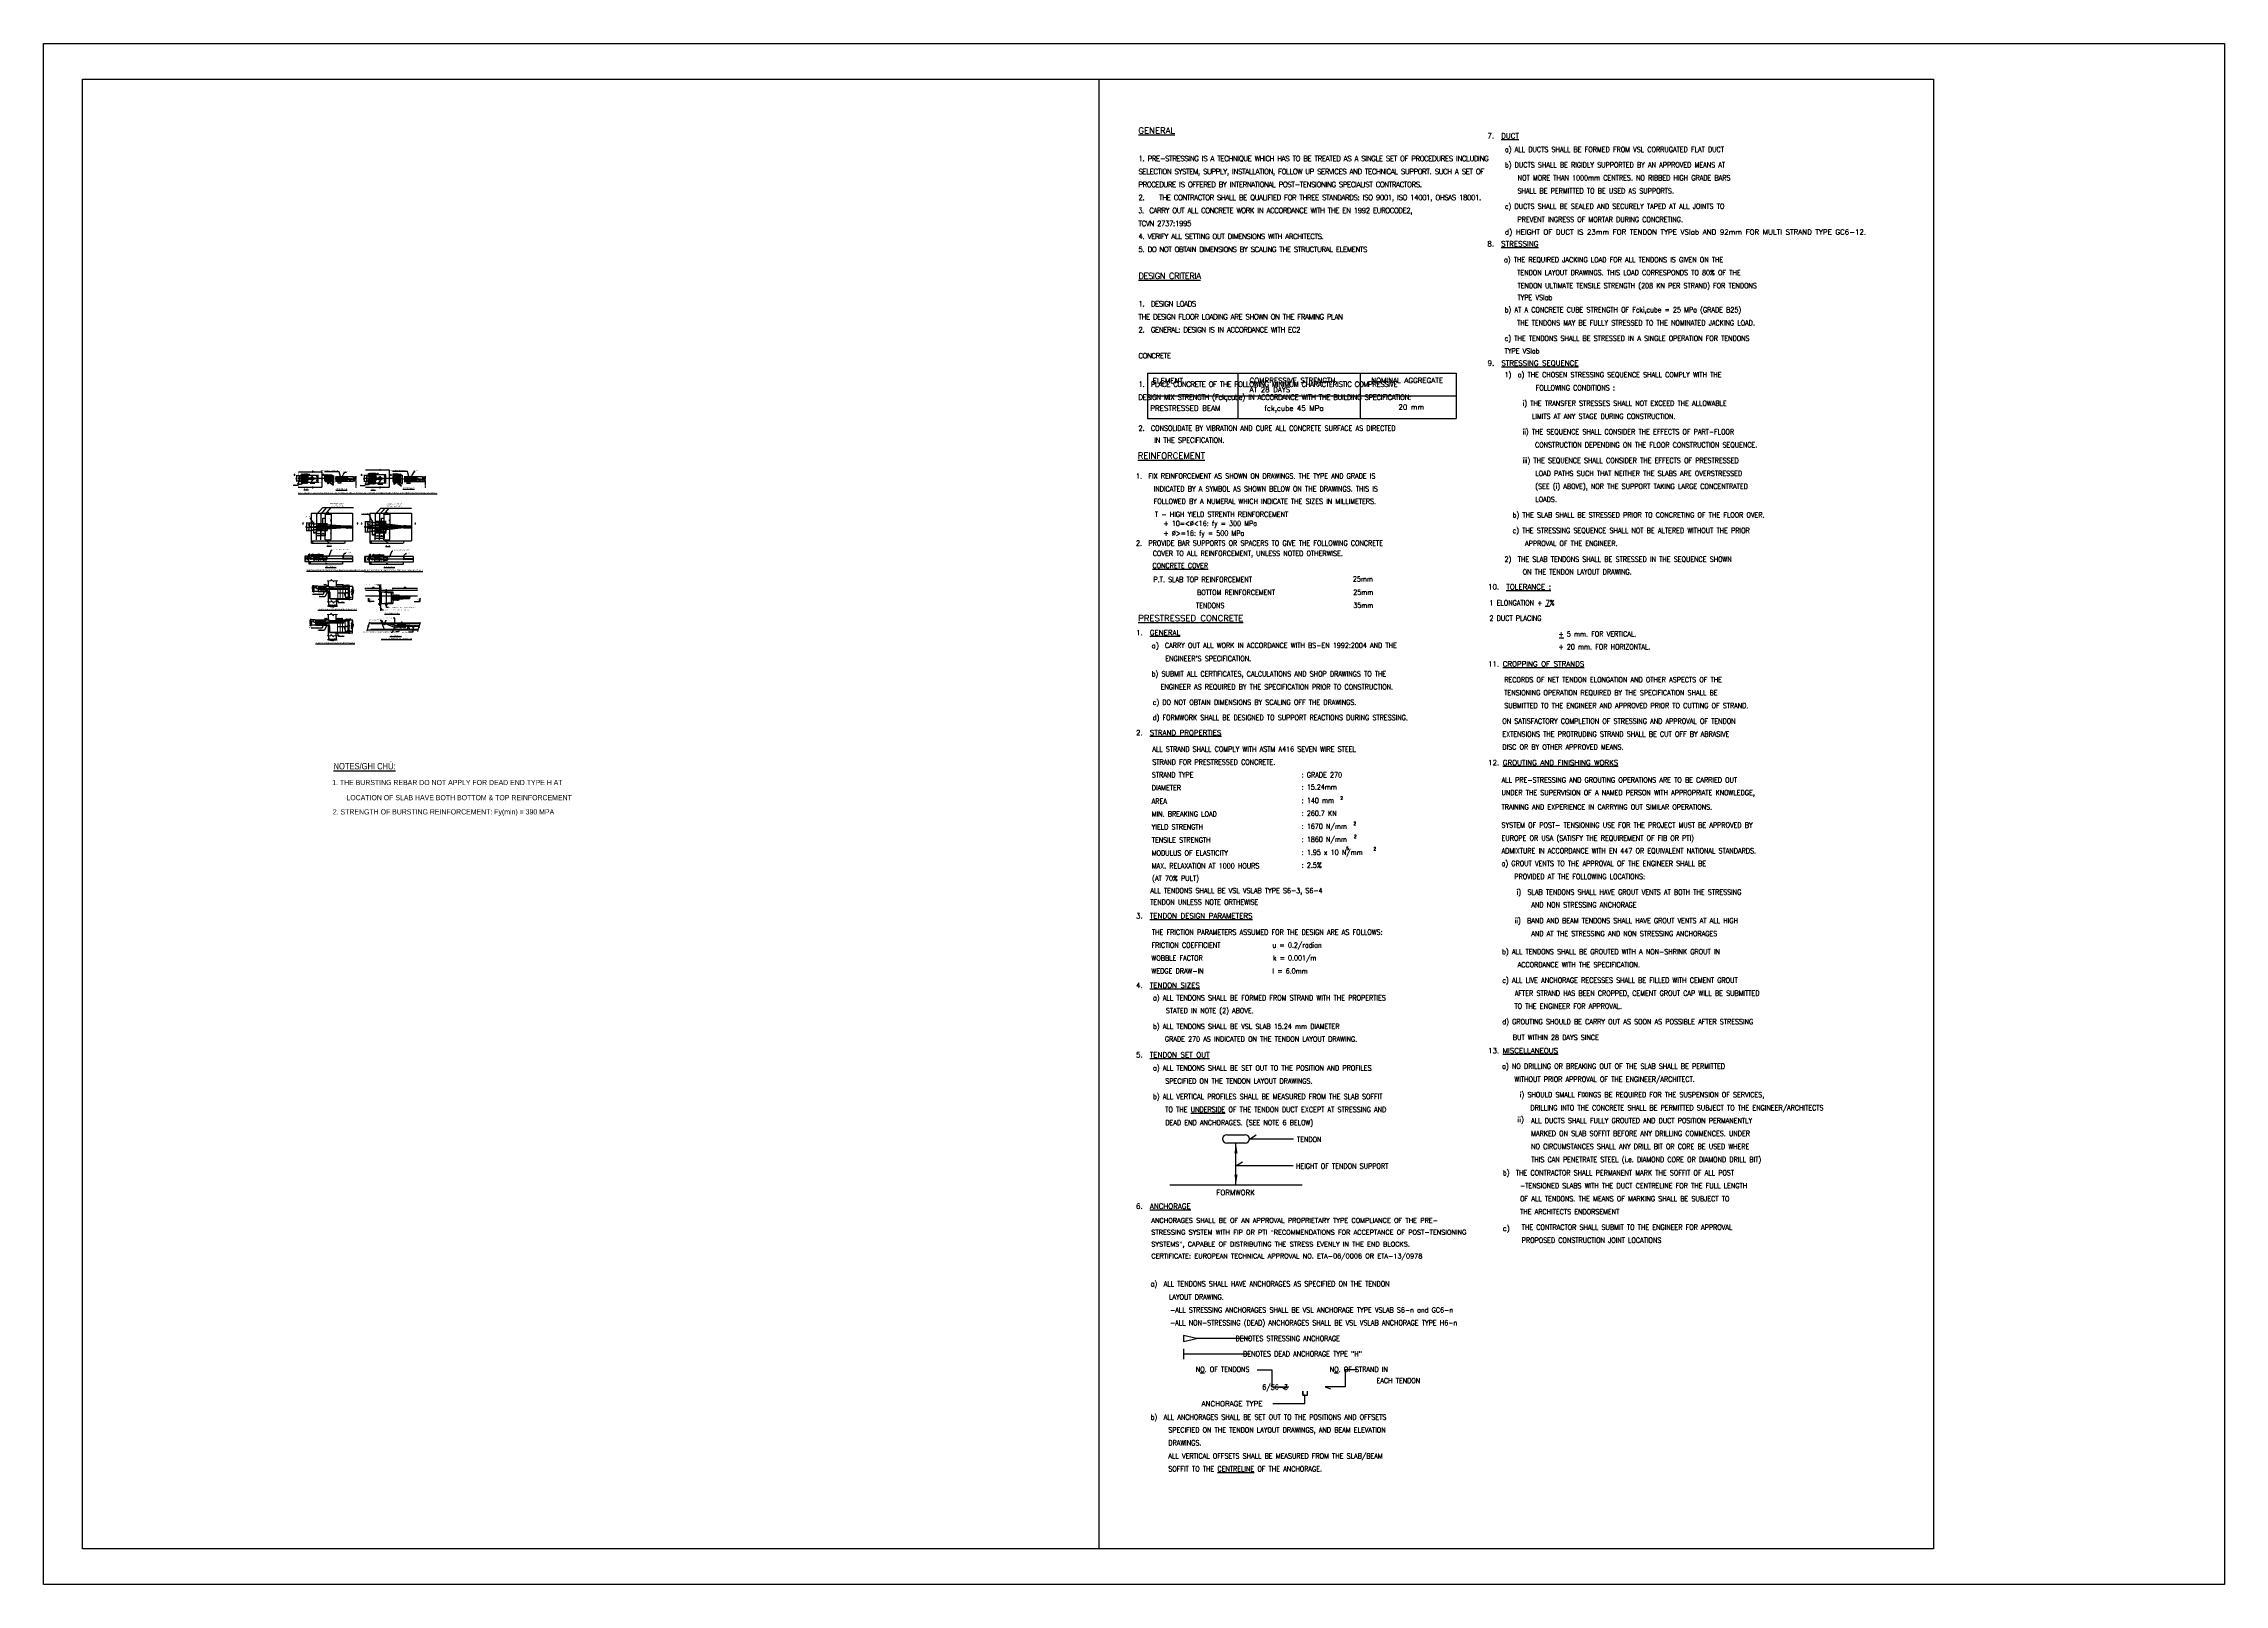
# Model space of a CAD drawing. Header units: millimetres. Extents: x -241424 to 696054, y -125618 to 93710.
# Drawn here: x 611954 to 696054, y -70002 to -10602 of the extents above; entities that cross this region are included whole.
import ezdxf
from ezdxf.enums import TextEntityAlignment as Align

# ---------------------------------------------------------------- set-up
doc = ezdxf.new("R2010")
doc.units = ezdxf.units.MM
doc.header["$LTSCALE"] = 7
doc.header["$PDMODE"] = 3
for name, pattern in [('ACAD_ISO02W100', [15, 12, -3]), ('CENTER', [2, 1.25, -0.25, 0.25, -0.25]), ('CENTER2', [1.125, 0.75, -0.125, 0.125, -0.125]), ('HIDDEN2', [4.7625, 3.175, -1.5875])]:
    doc.linetypes.add(name, pattern=pattern)
doc.layers.get('0').update_dxf_attribs({"linetype": 'CONTINUOUS'})
doc.layers.get('Defpoints').update_dxf_attribs({"color": 6, "linetype": 'CONTINUOUS'})
for name, color, linetype in [('CDC_03_BORDER', 3, 'CONTINUOUS'), ('CDC_05_STEEL', 4, 'CONTINUOUS'), ('HATCH', 8, 'CONTINUOUS'), ('KC-Chidan', 9, 'CONTINUOUS'), ('KCS_BORDER', 3, 'CONTINUOUS'), ('KCS_STEEL', 4, 'CONTINUOUS'), ('Layer1', 3, 'CONTINUOUS'), ('Layer3', 8, 'ACAD_ISO02W100'), ('PROFILE', 2, 'CONTINUOUS'), ('S-Dim', 7, 'CONTINUOUS'), ('STEEL', 5, 'CONTINUOUS'), ('STEEL1', 5, 'CONTINUOUS'), ('STGL', 2, 'CENTER'), ('STLEA', 2, 'CONTINUOUS'), ('STLEA-DIM', 7, 'CONTINUOUS'), ('STSEC', 3, 'CONTINUOUS'), ('STTXT100', 5, 'CONTINUOUS'), ('STTXT80', 7, 'CONTINUOUS'), ('t10', 3, 'CONTINUOUS'), ('TEXT175', 5, 'CONTINUOUS'), ('TEXT80', 7, 'CONTINUOUS'), ('TITLE', 7, 'CONTINUOUS'), ('VSL-Text', 7, 'CONTINUOUS'), ('VSL-TXT', 13, 'CONTINUOUS')]:
    doc.layers.add(name, color=color, linetype=linetype)
for name, color, linetype, lineweight in [('kata_net manh', 8, 'CONTINUOUS', 5), ('kata_thep dai', 220, 'CONTINUOUS', 20), ('VSL-HATCH', 9, 'CONTINUOUS', 0)]:
    doc.layers.add(name, color=color, linetype=linetype, lineweight=lineweight)
doc.styles.add('CENT', font='')
doc.styles.add('DIMENSION', font='SIMPLEX.shx', dxfattribs={"width": 0.8})
doc.styles.add('E100', font='ISOCP.shx')
doc.styles.add('HUNG', font='vni-romans.shx', dxfattribs={"width": 0.8, "height": 10})
doc.styles.add('kata_text', font='')
doc.styles.add('ROMANS', font='ROMANS.shx', dxfattribs={"width": 0.75})
doc.styles.add('vni-romans', font='vni-romans.shx', dxfattribs={"width": 0.8})
doc.styles.get('CENT').set_extended_font_data('VNI-Helve-Condense')
doc.styles.get('kata_text').set_extended_font_data('VNI-Helve-Condense')
doc.dimstyles.new('1-20', dxfattribs={"dimscale": 20, "dimtxt": 1.8, "dimasz": 1.8, "dimexe": 0.5, "dimexo": 1, "dimgap": 0.5, "dimtad": 1, "dimdec": 0, "dimzin": 0, "dimdsep": 46, "dimtxsty": 'DIMENSION', "dimcen": 0, "dimclrd": 8, "dimclre": 8, "dimclrt": 256, "dimadec": 0, "dimazin": 0, "dimtfac": 1, "dimtdec": 0, "dimtix": 1, "dimtmove": 2, "dimatfit": 3, "dimldrblk": 'OBLIQUE', "dimfxl": 1, "dimtolj": 1, "dimtzin": 0, "dimarcsym": 0})
doc.dimstyles.new('AR4-25', dxfattribs={"dimscale": 25, "dimtxt": 2.3, "dimasz": 2, "dimexe": 2, "dimexo": 2, "dimgap": 1, "dimtad": 1, "dimdec": 0, "dimzin": 0, "dimdsep": 46, "dimtxsty": 'E100', "dimblk1": 'AR4', "dimcen": 0, "dimdle": 0.2, "dimclrd": 8, "dimclre": 8, "dimclrt": 6, "dimadec": 0, "dimazin": 0, "dimtfac": 1, "dimtdec": 0, "dimtix": 1, "dimtmove": 2, "dimatfit": 3, "dimfxl": 2, "dimtolj": 1, "dimtzin": 0, "dimarcsym": 0})
doc.dimstyles.new('Copy(2) of dim', dxfattribs={"dimscale": 10, "dimtxt": 2, "dimasz": 3.5, "dimexe": 2, "dimexo": 0, "dimgap": 1, "dimtad": 1, "dimdec": 0, "dimzin": 0, "dimdsep": 46, "dimtxsty": 'DIMENSION', "dimcen": 0, "dimclrd": 8, "dimclre": 8, "dimclrt": 256, "dimadec": 0, "dimazin": 0, "dimtfac": 1, "dimtdec": 0, "dimtix": 1, "dimtmove": 2, "dimatfit": 3, "dimldrblk": 'OBLIQUE', "dimfxl": 1, "dimtolj": 1, "dimtzin": 0, "dimarcsym": 0})
doc.dimstyles.new('kata_dim_25', dxfattribs={"dimscale": 25, "dimtxt": 2.5, "dimasz": 1.5, "dimexe": 1.5, "dimexo": 2.5, "dimtad": 1, "dimdec": 0, "dimzin": 0, "dimdsep": 46, "dimtxsty": 'kata_text', "dimblk": 'kata_block_ArchTick', "dimcen": 0.09, "dimdle": 1.2, "dimclrd": 8, "dimclre": 8, "dimclrt": 3, "dimadec": 0, "dimazin": 0, "dimtfac": 1, "dimtdec": 0, "dimtix": 1, "dimtofl": 0, "dimtmove": 0, "dimatfit": 3, "dimfxl": 3.75, "dimfxlon": 1, "dimtolj": 1, "dimtzin": 0, "dimarcsym": 0})
pattern_1 = [(165, (627305.088, -28433.411), (-0.3235238, -1.2074073), [])]

# ---------------------------------------------------------------- blocks, each defined once
blk = doc.blocks.new('*D685')
at = {"color": 8, "lineweight": -2, "transparency": 16777216}
for p, q in [((622128, -27235), (622558, -27235)), ((622128, -27505), (622558, -27505)), ((622548, -27493), (622548, -27247))]:
    blk.add_line(p, q, dxfattribs=at)
at = {"color": 8, "transparency": 16777216}
for points in [[(622546, -27247), (622550, -27247), (622548, -27235)], [(622546, -27493), (622550, -27493), (622548, -27505)]]:
    blk.add_solid(points, dxfattribs=at)
at = {"layer": 'Defpoints', "color": 0, "transparency": 16777216}
for p in [(622128, -27235), (622128, -27505), (622548, -27235)]:
    blk.add_point(p, dxfattribs=at)
at = {"transparency": 16777216, "insert": (622533, -27370), "char_height": 20, "attachment_point": 5, "rotation": 90, "style": 'DIMENSION'}
blk.add_mtext('\\A1;270', dxfattribs=at)
blk = doc.blocks.new('_OBLIQUE')
at = {"color": 0, "linetype": 'ByBlock'}
blk.add_line((-0.5, -0.5), (0.5, 0.5), dxfattribs=at)
blk = doc.blocks.new('*D686')
at = {"color": 8, "lineweight": -2, "transparency": 16777216}
for p, q in [((622128, -27370), (622519, -27370)), ((622128, -27505), (622519, -27505)), ((622509, -27493), (622509, -27382))]:
    blk.add_line(p, q, dxfattribs=at)
at = {"color": 8, "transparency": 16777216}
for points in [[(622507, -27382), (622511, -27382), (622509, -27370)], [(622507, -27493), (622511, -27493), (622509, -27505)]]:
    blk.add_solid(points, dxfattribs=at)
at = {"layer": 'Defpoints', "color": 0, "transparency": 16777216}
for p in [(622128, -27370), (622128, -27505), (622509, -27370)]:
    blk.add_point(p, dxfattribs=at)
at = {"transparency": 16777216, "insert": (622494, -27437), "char_height": 20, "attachment_point": 5, "rotation": 90, "style": 'DIMENSION'}
blk.add_mtext('\\A1;135', dxfattribs=at)
blk = doc.blocks.new('*D687')
at = {"color": 8, "lineweight": -2, "transparency": 16777216}
for p, q in [((622128, -27235), (622519, -27235)), ((622128, -27370), (622519, -27370)), ((622509, -27247), (622509, -27358))]:
    blk.add_line(p, q, dxfattribs=at)
at = {"color": 8, "transparency": 16777216}
for points in [[(622507, -27247), (622511, -27247), (622509, -27235)], [(622507, -27358), (622511, -27358), (622509, -27370)]]:
    blk.add_solid(points, dxfattribs=at)
at = {"layer": 'Defpoints', "color": 0, "transparency": 16777216}
for p in [(622128, -27235), (622128, -27370), (622509, -27370)]:
    blk.add_point(p, dxfattribs=at)
at = {"transparency": 16777216, "insert": (622494, -27302), "char_height": 20, "attachment_point": 5, "rotation": 90, "style": 'DIMENSION'}
blk.add_mtext('\\A1;135', dxfattribs=at)
blk = doc.blocks.new('*D688')
at = {"color": 8, "lineweight": -2, "transparency": 16777216}
for p, q in [((621897, -27235), (621897, -27200)), ((621925, -27210), (621909, -27210)), ((621937, -27235), (621937, -27200))]:
    blk.add_line(p, q, dxfattribs=at)
at = {"color": 8, "transparency": 16777216}
for points in [[(621909, -27208), (621909, -27212), (621897, -27210)], [(621925, -27208), (621925, -27212), (621937, -27210)]]:
    blk.add_solid(points, dxfattribs=at)
at = {"layer": 'Defpoints', "color": 0, "transparency": 16777216}
for p in [(621897, -27210), (621897, -27235), (621937, -27235)]:
    blk.add_point(p, dxfattribs=at)
at = {"transparency": 16777216, "insert": (621917, -27195), "char_height": 20, "attachment_point": 5, "style": 'DIMENSION'}
blk.add_mtext('\\A1;40', dxfattribs=at)
blk = doc.blocks.new('*D689')
at = {"color": 8, "lineweight": -2, "transparency": 16777216}
for p, q in [((621937, -27235), (621937, -27200)), ((621949, -27210), (621965, -27210)), ((621977, -27235), (621977, -27200))]:
    blk.add_line(p, q, dxfattribs=at)
at = {"color": 8, "transparency": 16777216}
for points in [[(621949, -27208), (621949, -27212), (621937, -27210)], [(621965, -27208), (621965, -27212), (621977, -27210)]]:
    blk.add_solid(points, dxfattribs=at)
at = {"layer": 'Defpoints', "color": 0, "transparency": 16777216}
for p in [(621937, -27235), (621977, -27210), (621977, -27235)]:
    blk.add_point(p, dxfattribs=at)
at = {"transparency": 16777216, "insert": (621957, -27195), "char_height": 20, "attachment_point": 5, "style": 'DIMENSION'}
blk.add_mtext('\\A1;40', dxfattribs=at)
blk = doc.blocks.new('*D690')
at = {"color": 8, "lineweight": -2, "transparency": 16777216}
for p, q in [((621977, -27235), (621977, -27200)), ((621989, -27210), (622005, -27210)), ((622017, -27235), (622017, -27200))]:
    blk.add_line(p, q, dxfattribs=at)
at = {"color": 8, "transparency": 16777216}
for points in [[(621989, -27208), (621989, -27212), (621977, -27210)], [(622005, -27208), (622005, -27212), (622017, -27210)]]:
    blk.add_solid(points, dxfattribs=at)
at = {"layer": 'Defpoints', "color": 0, "transparency": 16777216}
for p in [(621977, -27235), (622017, -27210), (622017, -27235)]:
    blk.add_point(p, dxfattribs=at)
at = {"transparency": 16777216, "insert": (621997, -27195), "char_height": 20, "attachment_point": 5, "style": 'DIMENSION'}
blk.add_mtext('\\A1;40', dxfattribs=at)
blk = doc.blocks.new('*D691')
at = {"color": 8, "lineweight": -2, "transparency": 16777216}
for p, q in [((622017, -27235), (622017, -27200)), ((622029, -27210), (622045, -27210)), ((622057, -27235), (622057, -27200))]:
    blk.add_line(p, q, dxfattribs=at)
at = {"color": 8, "transparency": 16777216}
for points in [[(622029, -27208), (622029, -27212), (622017, -27210)], [(622045, -27208), (622045, -27212), (622057, -27210)]]:
    blk.add_solid(points, dxfattribs=at)
at = {"layer": 'Defpoints', "color": 0, "transparency": 16777216}
for p in [(622017, -27235), (622057, -27210), (622057, -27235)]:
    blk.add_point(p, dxfattribs=at)
at = {"transparency": 16777216, "insert": (622037, -27195), "char_height": 20, "attachment_point": 5, "style": 'DIMENSION'}
blk.add_mtext('\\A1;40', dxfattribs=at)
blk = doc.blocks.new('*D692')
at = {"color": 8, "lineweight": -2, "transparency": 16777216}
for p, q in [((622057, -27235), (622057, -27200)), ((622069, -27210), (622085, -27210)), ((622097, -27235), (622097, -27200))]:
    blk.add_line(p, q, dxfattribs=at)
at = {"color": 8, "transparency": 16777216}
for points in [[(622069, -27208), (622069, -27212), (622057, -27210)], [(622085, -27208), (622085, -27212), (622097, -27210)]]:
    blk.add_solid(points, dxfattribs=at)
at = {"layer": 'Defpoints', "color": 0, "transparency": 16777216}
for p in [(622057, -27235), (622097, -27210), (622097, -27235)]:
    blk.add_point(p, dxfattribs=at)
at = {"transparency": 16777216, "insert": (622077, -27195), "char_height": 20, "attachment_point": 5, "style": 'DIMENSION'}
blk.add_mtext('\\A1;40', dxfattribs=at)
blk = doc.blocks.new('*D693')
at = {"color": 8, "lineweight": -2, "transparency": 16777216}
for p, q in [((621922, -27505), (621922, -27555)), ((621934, -27545), (621950, -27545)), ((621962, -27505), (621962, -27555))]:
    blk.add_line(p, q, dxfattribs=at)
at = {"color": 8, "transparency": 16777216}
for points in [[(621934, -27543), (621934, -27547), (621922, -27545)], [(621950, -27543), (621950, -27547), (621962, -27545)]]:
    blk.add_solid(points, dxfattribs=at)
at = {"layer": 'Defpoints', "color": 0, "transparency": 16777216}
for p in [(621922, -27505), (621962, -27505), (621962, -27545)]:
    blk.add_point(p, dxfattribs=at)
at = {"transparency": 16777216, "insert": (621942, -27530), "char_height": 20, "attachment_point": 5, "style": 'DIMENSION'}
blk.add_mtext('\\A1;40', dxfattribs=at)
blk = doc.blocks.new('*D694')
at = {"color": 8, "lineweight": -2, "transparency": 16777216}
for p, q in [((621962, -27505), (621962, -27555)), ((621974, -27545), (621990, -27545)), ((622002, -27505), (622002, -27555))]:
    blk.add_line(p, q, dxfattribs=at)
at = {"color": 8, "transparency": 16777216}
for points in [[(621974, -27543), (621974, -27547), (621962, -27545)], [(621990, -27543), (621990, -27547), (622002, -27545)]]:
    blk.add_solid(points, dxfattribs=at)
at = {"layer": 'Defpoints', "color": 0, "transparency": 16777216}
for p in [(621962, -27505), (622002, -27505), (622002, -27545)]:
    blk.add_point(p, dxfattribs=at)
at = {"transparency": 16777216, "insert": (621982, -27530), "char_height": 20, "attachment_point": 5, "style": 'DIMENSION'}
blk.add_mtext('\\A1;40', dxfattribs=at)
blk = doc.blocks.new('*D695')
at = {"color": 8, "lineweight": -2, "transparency": 16777216}
for p, q in [((622002, -27505), (622002, -27555)), ((622014, -27545), (622030, -27545)), ((622042, -27505), (622042, -27555))]:
    blk.add_line(p, q, dxfattribs=at)
at = {"color": 8, "transparency": 16777216}
for points in [[(622014, -27543), (622014, -27547), (622002, -27545)], [(622030, -27543), (622030, -27547), (622042, -27545)]]:
    blk.add_solid(points, dxfattribs=at)
at = {"layer": 'Defpoints', "color": 0, "transparency": 16777216}
for p in [(622002, -27505), (622042, -27505), (622042, -27545)]:
    blk.add_point(p, dxfattribs=at)
at = {"transparency": 16777216, "insert": (622022, -27530), "char_height": 20, "attachment_point": 5, "style": 'DIMENSION'}
blk.add_mtext('\\A1;40', dxfattribs=at)
blk = doc.blocks.new('*D696')
at = {"color": 8, "lineweight": -2, "transparency": 16777216}
for p, q in [((622042, -27505), (622042, -27555)), ((622054, -27545), (622070, -27545)), ((622082, -27505), (622082, -27555))]:
    blk.add_line(p, q, dxfattribs=at)
at = {"color": 8, "transparency": 16777216}
for points in [[(622054, -27543), (622054, -27547), (622042, -27545)], [(622070, -27543), (622070, -27547), (622082, -27545)]]:
    blk.add_solid(points, dxfattribs=at)
at = {"layer": 'Defpoints', "color": 0, "transparency": 16777216}
for p in [(622042, -27505), (622082, -27505), (622082, -27545)]:
    blk.add_point(p, dxfattribs=at)
at = {"transparency": 16777216, "insert": (622062, -27530), "char_height": 20, "attachment_point": 5, "style": 'DIMENSION'}
blk.add_mtext('\\A1;40', dxfattribs=at)
blk = doc.blocks.new('*D697')
at = {"color": 8, "lineweight": -2, "transparency": 16777216}
for p, q in [((622082, -27505), (622082, -27555)), ((622094, -27545), (622111, -27545)), ((622123, -27505), (622123, -27555))]:
    blk.add_line(p, q, dxfattribs=at)
at = {"color": 8, "transparency": 16777216}
for points in [[(622094, -27543), (622094, -27547), (622082, -27545)], [(622111, -27543), (622111, -27547), (622123, -27545)]]:
    blk.add_solid(points, dxfattribs=at)
at = {"layer": 'Defpoints', "color": 0, "transparency": 16777216}
for p in [(622082, -27505), (622123, -27505), (622123, -27545)]:
    blk.add_point(p, dxfattribs=at)
at = {"transparency": 16777216, "insert": (622102, -27530), "char_height": 20, "attachment_point": 5, "style": 'DIMENSION'}
blk.add_mtext('\\A1;40', dxfattribs=at)
blk = doc.blocks.new('*D698')
at = {"color": 8, "lineweight": -2, "transparency": 16777216}
for p, q in [((622097, -27235), (622097, -27200)), ((622109, -27210), (622125, -27210)), ((622137, -27235), (622137, -27200))]:
    blk.add_line(p, q, dxfattribs=at)
at = {"color": 8, "transparency": 16777216}
for points in [[(622109, -27208), (622109, -27212), (622097, -27210)], [(622125, -27208), (622125, -27212), (622137, -27210)]]:
    blk.add_solid(points, dxfattribs=at)
at = {"layer": 'Defpoints', "color": 0, "transparency": 16777216}
for p in [(622097, -27235), (622137, -27210), (622137, -27235)]:
    blk.add_point(p, dxfattribs=at)
at = {"transparency": 16777216, "insert": (622117, -27195), "char_height": 20, "attachment_point": 5, "style": 'DIMENSION'}
blk.add_mtext('\\A1;40', dxfattribs=at)
blk = doc.blocks.new('*D707')
at = {"color": 8, "lineweight": -2, "transparency": 16777216}
for p, q in [((621782, -27460), (621782, -27603)), ((621885, -27593), (621794, -27593)), ((621897, -27460), (621897, -27603))]:
    blk.add_line(p, q, dxfattribs=at)
at = {"color": 8, "transparency": 16777216}
for points in [[(621794, -27591), (621794, -27595), (621782, -27593)], [(621885, -27591), (621885, -27595), (621897, -27593)]]:
    blk.add_solid(points, dxfattribs=at)
at = {"layer": 'Defpoints', "color": 0, "transparency": 16777216}
for p in [(621782, -27460), (621782, -27593), (621897, -27460)]:
    blk.add_point(p, dxfattribs=at)
at = {"transparency": 16777216, "insert": (621840, -27578), "char_height": 20, "attachment_point": 5, "style": 'DIMENSION'}
blk.add_mtext('\\A1;115', dxfattribs=at)
blk = doc.blocks.new('*D699')
at = {"color": 8, "lineweight": -2, "transparency": 16777216}
for p, q in [((621782, -27262), (621697, -27262)), ((621782, -27477), (621697, -27477)), ((621707, -27274), (621707, -27465))]:
    blk.add_line(p, q, dxfattribs=at)
at = {"color": 8, "transparency": 16777216}
for points in [[(621705, -27274), (621709, -27274), (621707, -27262)], [(621705, -27465), (621709, -27465), (621707, -27477)]]:
    blk.add_solid(points, dxfattribs=at)
at = {"layer": 'Defpoints', "color": 0, "transparency": 16777216}
for p in [(621707, -27477), (621782, -27262), (621782, -27477)]:
    blk.add_point(p, dxfattribs=at)
at = {"transparency": 16777216, "insert": (621692, -27370), "char_height": 20, "attachment_point": 5, "rotation": 90, "style": 'DIMENSION'}
blk.add_mtext('\\A1;215', dxfattribs=at)
blk = doc.blocks.new('*D664')
at = {"color": 8, "lineweight": -2, "transparency": 16777216}
for p, q in [((623307, -27346), (623254, -27346)), ((623307, -27441), (623254, -27441)), ((623264, -27358), (623264, -27429))]:
    blk.add_line(p, q, dxfattribs=at)
at = {"color": 8, "transparency": 16777216}
for points in [[(623262, -27358), (623266, -27358), (623264, -27346)], [(623262, -27429), (623266, -27429), (623264, -27441)]]:
    blk.add_solid(points, dxfattribs=at)
at = {"layer": 'Defpoints', "color": 0, "transparency": 16777216}
for p in [(623264, -27441), (623307, -27346), (623307, -27441)]:
    blk.add_point(p, dxfattribs=at)
at = {"transparency": 16777216, "insert": (623249, -27394), "char_height": 20, "attachment_point": 5, "rotation": 90, "style": 'DIMENSION'}
blk.add_mtext('\\A1;95', dxfattribs=at)
blk = doc.blocks.new('*D665')
at = {"color": 8, "lineweight": -2, "transparency": 16777216}
for p, q in [((623891, -27324), (623958, -27324)), ((623891, -27464), (623958, -27464)), ((623948, -27336), (623948, -27452))]:
    blk.add_line(p, q, dxfattribs=at)
at = {"color": 8, "transparency": 16777216}
for points in [[(623946, -27336), (623950, -27336), (623948, -27324)], [(623946, -27452), (623950, -27452), (623948, -27464)]]:
    blk.add_solid(points, dxfattribs=at)
at = {"layer": 'Defpoints', "color": 0, "transparency": 16777216}
for p in [(623891, -27324), (623891, -27464), (623948, -27464)]:
    blk.add_point(p, dxfattribs=at)
at = {"transparency": 16777216, "insert": (623933, -27394), "char_height": 20, "attachment_point": 5, "rotation": 90, "style": 'DIMENSION'}
blk.add_mtext('\\A1;140', dxfattribs=at)
blk = doc.blocks.new('*D666')
at = {"color": 8, "lineweight": -2, "transparency": 16777216}
for p, q in [((623891, -27299), (624020, -27299)), ((623891, -27324), (624020, -27324)), ((624010, -27287), (624010, -27275)), ((624010, -27324), (624010, -27299)), ((624010, -27336), (624010, -27348))]:
    blk.add_line(p, q, dxfattribs=at)
at = {"color": 8, "transparency": 16777216}
for points in [[(624008, -27287), (624012, -27287), (624010, -27299)], [(624008, -27336), (624012, -27336), (624010, -27324)]]:
    blk.add_solid(points, dxfattribs=at)
at = {"layer": 'Defpoints', "color": 0, "transparency": 16777216}
for p in [(623891, -27299), (623891, -27324), (624010, -27299)]:
    blk.add_point(p, dxfattribs=at)
at = {"transparency": 16777216, "insert": (623998, -27529), "char_height": 20, "attachment_point": 5, "rotation": 90, "style": 'DIMENSION'}
blk.add_mtext('\\A1;{\\H1.25x;concrete cover(\\fSakkal Majalla|b0|i0|c0|p2;\\C0;≥ \\Fsimplex|c0;\\C256;20mm)}', dxfattribs=at)
blk = doc.blocks.new('*D683')
at = {"color": 8, "lineweight": -2, "transparency": 16777216}
for p, q in [((623307, -27299), (623214, -27299)), ((623307, -27479), (623214, -27479)), ((623224, -27311), (623224, -27467))]:
    blk.add_line(p, q, dxfattribs=at)
at = {"color": 8, "transparency": 16777216}
for points in [[(623222, -27311), (623226, -27311), (623224, -27299)], [(623222, -27467), (623226, -27467), (623224, -27479)]]:
    blk.add_solid(points, dxfattribs=at)
at = {"layer": 'Defpoints', "color": 0, "transparency": 16777216}
for p in [(623224, -27479), (623307, -27299), (623307, -27479)]:
    blk.add_point(p, dxfattribs=at)
at = {"transparency": 16777216, "insert": (623210, -27389), "char_height": 20, "attachment_point": 5, "rotation": 90, "style": 'DIMENSION'}
blk.add_mtext('\\A1;{\\fSakkal Majalla|b0|i0|c0|p2;\\H0.91665x;\\C0;≥ \\Fsimplex|c0;180}', dxfattribs=at)
blk = doc.blocks.new('*D684')
at = {"color": 8, "lineweight": -2, "transparency": 16777216}
for p, q in [((622896, -27505), (622896, -27574)), ((622908, -27564), (622930, -27564)), ((622942, -27505), (622942, -27574))]:
    blk.add_line(p, q, dxfattribs=at)
at = {"color": 8, "transparency": 16777216}
for points in [[(622908, -27562), (622908, -27566), (622896, -27564)], [(622930, -27562), (622930, -27566), (622942, -27564)]]:
    blk.add_solid(points, dxfattribs=at)
at = {"layer": 'Defpoints', "color": 0, "transparency": 16777216}
for p in [(622896, -27505), (622942, -27505), (622942, -27564)]:
    blk.add_point(p, dxfattribs=at)
at = {"transparency": 16777216, "insert": (622919, -27549), "char_height": 20, "attachment_point": 5, "style": 'DIMENSION'}
blk.add_mtext('\\A1;40', dxfattribs=at)
blk = doc.blocks.new('*D667')
at = {"color": 8, "lineweight": -2, "transparency": 16777216}
for p, q in [((624756, -27210), (625158, -27210)), ((624756, -27530), (625158, -27530)), ((625148, -27518), (625148, -27222))]:
    blk.add_line(p, q, dxfattribs=at)
at = {"color": 8, "transparency": 16777216}
for points in [[(625146, -27222), (625150, -27222), (625148, -27210)], [(625146, -27518), (625150, -27518), (625148, -27530)]]:
    blk.add_solid(points, dxfattribs=at)
at = {"layer": 'Defpoints', "color": 0, "transparency": 16777216}
for p in [(624756, -27210), (624756, -27530), (625148, -27210)]:
    blk.add_point(p, dxfattribs=at)
at = {"transparency": 16777216, "insert": (625133, -27370), "char_height": 20, "attachment_point": 5, "rotation": 90, "style": 'DIMENSION'}
blk.add_mtext('\\A1;320', dxfattribs=at)
blk = doc.blocks.new('*D668')
at = {"color": 8, "lineweight": -2, "transparency": 16777216}
for p, q in [((624756, -27370), (625120, -27370)), ((624756, -27530), (625120, -27530)), ((625110, -27518), (625110, -27382))]:
    blk.add_line(p, q, dxfattribs=at)
at = {"color": 8, "transparency": 16777216}
for points in [[(625108, -27382), (625112, -27382), (625110, -27370)], [(625108, -27518), (625112, -27518), (625110, -27530)]]:
    blk.add_solid(points, dxfattribs=at)
at = {"layer": 'Defpoints', "color": 0, "transparency": 16777216}
for p in [(624756, -27370), (624756, -27530), (625110, -27370)]:
    blk.add_point(p, dxfattribs=at)
at = {"transparency": 16777216, "insert": (625095, -27450), "char_height": 20, "attachment_point": 5, "rotation": 90, "style": 'DIMENSION'}
blk.add_mtext('\\A1;160', dxfattribs=at)
blk = doc.blocks.new('*D669')
at = {"color": 8, "lineweight": -2, "transparency": 16777216}
for p, q in [((624756, -27210), (625120, -27210)), ((624756, -27370), (625120, -27370)), ((625110, -27222), (625110, -27358))]:
    blk.add_line(p, q, dxfattribs=at)
at = {"color": 8, "transparency": 16777216}
for points in [[(625108, -27222), (625112, -27222), (625110, -27210)], [(625108, -27358), (625112, -27358), (625110, -27370)]]:
    blk.add_solid(points, dxfattribs=at)
at = {"layer": 'Defpoints', "color": 0, "transparency": 16777216}
for p in [(624756, -27210), (624756, -27370), (625110, -27370)]:
    blk.add_point(p, dxfattribs=at)
at = {"transparency": 16777216, "insert": (625095, -27290), "char_height": 20, "attachment_point": 5, "rotation": 90, "style": 'DIMENSION'}
blk.add_mtext('\\A1;160', dxfattribs=at)
blk = doc.blocks.new('*D670')
at = {"color": 8, "lineweight": -2, "transparency": 16777216}
for p, q in [((624484, -27210), (624484, -27175)), ((624512, -27185), (624496, -27185)), ((624524, -27210), (624524, -27175))]:
    blk.add_line(p, q, dxfattribs=at)
at = {"color": 8, "transparency": 16777216}
for points in [[(624496, -27183), (624496, -27187), (624484, -27185)], [(624512, -27183), (624512, -27187), (624524, -27185)]]:
    blk.add_solid(points, dxfattribs=at)
at = {"layer": 'Defpoints', "color": 0, "transparency": 16777216}
for p in [(624484, -27185), (624484, -27210), (624524, -27210)]:
    blk.add_point(p, dxfattribs=at)
at = {"transparency": 16777216, "insert": (624504, -27170), "char_height": 20, "attachment_point": 5, "style": 'DIMENSION'}
blk.add_mtext('\\A1;40', dxfattribs=at)
blk = doc.blocks.new('*D671')
at = {"color": 8, "lineweight": -2, "transparency": 16777216}
for p, q in [((624524, -27210), (624524, -27175)), ((624536, -27185), (624552, -27185)), ((624564, -27210), (624564, -27175))]:
    blk.add_line(p, q, dxfattribs=at)
at = {"color": 8, "transparency": 16777216}
for points in [[(624536, -27183), (624536, -27187), (624524, -27185)], [(624552, -27183), (624552, -27187), (624564, -27185)]]:
    blk.add_solid(points, dxfattribs=at)
at = {"layer": 'Defpoints', "color": 0, "transparency": 16777216}
for p in [(624524, -27210), (624564, -27185), (624564, -27210)]:
    blk.add_point(p, dxfattribs=at)
at = {"transparency": 16777216, "insert": (624544, -27170), "char_height": 20, "attachment_point": 5, "style": 'DIMENSION'}
blk.add_mtext('\\A1;40', dxfattribs=at)
blk = doc.blocks.new('*D672')
at = {"color": 8, "lineweight": -2, "transparency": 16777216}
for p, q in [((624564, -27210), (624564, -27175)), ((624576, -27185), (624592, -27185)), ((624604, -27210), (624604, -27175))]:
    blk.add_line(p, q, dxfattribs=at)
at = {"color": 8, "transparency": 16777216}
for points in [[(624576, -27183), (624576, -27187), (624564, -27185)], [(624592, -27183), (624592, -27187), (624604, -27185)]]:
    blk.add_solid(points, dxfattribs=at)
at = {"layer": 'Defpoints', "color": 0, "transparency": 16777216}
for p in [(624564, -27210), (624604, -27185), (624604, -27210)]:
    blk.add_point(p, dxfattribs=at)
at = {"transparency": 16777216, "insert": (624584, -27170), "char_height": 20, "attachment_point": 5, "style": 'DIMENSION'}
blk.add_mtext('\\A1;40', dxfattribs=at)
blk = doc.blocks.new('*D673')
at = {"color": 8, "lineweight": -2, "transparency": 16777216}
for p, q in [((624604, -27210), (624604, -27175)), ((624616, -27185), (624632, -27185)), ((624644, -27210), (624644, -27175))]:
    blk.add_line(p, q, dxfattribs=at)
at = {"color": 8, "transparency": 16777216}
for points in [[(624616, -27183), (624616, -27187), (624604, -27185)], [(624632, -27183), (624632, -27187), (624644, -27185)]]:
    blk.add_solid(points, dxfattribs=at)
at = {"layer": 'Defpoints', "color": 0, "transparency": 16777216}
for p in [(624604, -27210), (624644, -27185), (624644, -27210)]:
    blk.add_point(p, dxfattribs=at)
at = {"transparency": 16777216, "insert": (624624, -27170), "char_height": 20, "attachment_point": 5, "style": 'DIMENSION'}
blk.add_mtext('\\A1;40', dxfattribs=at)
blk = doc.blocks.new('*D674')
at = {"color": 8, "lineweight": -2, "transparency": 16777216}
for p, q in [((624644, -27210), (624644, -27175)), ((624656, -27185), (624672, -27185)), ((624684, -27210), (624684, -27175))]:
    blk.add_line(p, q, dxfattribs=at)
at = {"color": 8, "transparency": 16777216}
for points in [[(624656, -27183), (624656, -27187), (624644, -27185)], [(624672, -27183), (624672, -27187), (624684, -27185)]]:
    blk.add_solid(points, dxfattribs=at)
at = {"layer": 'Defpoints', "color": 0, "transparency": 16777216}
for p in [(624644, -27210), (624684, -27185), (624684, -27210)]:
    blk.add_point(p, dxfattribs=at)
at = {"transparency": 16777216, "insert": (624664, -27170), "char_height": 20, "attachment_point": 5, "style": 'DIMENSION'}
blk.add_mtext('\\A1;40', dxfattribs=at)
blk = doc.blocks.new('*D675')
at = {"color": 8, "lineweight": -2, "transparency": 16777216}
for p, q in [((624509, -27530), (624509, -27579)), ((624521, -27569), (624537, -27569)), ((624549, -27530), (624549, -27579))]:
    blk.add_line(p, q, dxfattribs=at)
at = {"color": 8, "transparency": 16777216}
for points in [[(624521, -27567), (624521, -27571), (624509, -27569)], [(624537, -27567), (624537, -27571), (624549, -27569)]]:
    blk.add_solid(points, dxfattribs=at)
at = {"layer": 'Defpoints', "color": 0, "transparency": 16777216}
for p in [(624509, -27530), (624549, -27530), (624549, -27569)]:
    blk.add_point(p, dxfattribs=at)
at = {"transparency": 16777216, "insert": (624529, -27554), "char_height": 20, "attachment_point": 5, "style": 'DIMENSION'}
blk.add_mtext('\\A1;40', dxfattribs=at)
blk = doc.blocks.new('*D676')
at = {"color": 8, "lineweight": -2, "transparency": 16777216}
for p, q in [((624549, -27530), (624549, -27579)), ((624561, -27569), (624577, -27569)), ((624589, -27530), (624589, -27579))]:
    blk.add_line(p, q, dxfattribs=at)
at = {"color": 8, "transparency": 16777216}
for points in [[(624561, -27567), (624561, -27571), (624549, -27569)], [(624577, -27567), (624577, -27571), (624589, -27569)]]:
    blk.add_solid(points, dxfattribs=at)
at = {"layer": 'Defpoints', "color": 0, "transparency": 16777216}
for p in [(624549, -27530), (624589, -27530), (624589, -27569)]:
    blk.add_point(p, dxfattribs=at)
at = {"transparency": 16777216, "insert": (624569, -27554), "char_height": 20, "attachment_point": 5, "style": 'DIMENSION'}
blk.add_mtext('\\A1;40', dxfattribs=at)
blk = doc.blocks.new('*D677')
at = {"color": 8, "lineweight": -2, "transparency": 16777216}
for p, q in [((624589, -27530), (624589, -27579)), ((624601, -27569), (624618, -27569)), ((624630, -27530), (624630, -27579))]:
    blk.add_line(p, q, dxfattribs=at)
at = {"color": 8, "transparency": 16777216}
for points in [[(624601, -27567), (624601, -27571), (624589, -27569)], [(624618, -27567), (624618, -27571), (624630, -27569)]]:
    blk.add_solid(points, dxfattribs=at)
at = {"layer": 'Defpoints', "color": 0, "transparency": 16777216}
for p in [(624589, -27530), (624630, -27530), (624630, -27569)]:
    blk.add_point(p, dxfattribs=at)
at = {"transparency": 16777216, "insert": (624610, -27554), "char_height": 20, "attachment_point": 5, "style": 'DIMENSION'}
blk.add_mtext('\\A1;40', dxfattribs=at)
blk = doc.blocks.new('*D678')
at = {"color": 8, "lineweight": -2, "transparency": 16777216}
for p, q in [((624630, -27530), (624630, -27579)), ((624642, -27569), (624658, -27569)), ((624670, -27530), (624670, -27579))]:
    blk.add_line(p, q, dxfattribs=at)
at = {"color": 8, "transparency": 16777216}
for points in [[(624642, -27567), (624642, -27571), (624630, -27569)], [(624658, -27567), (624658, -27571), (624670, -27569)]]:
    blk.add_solid(points, dxfattribs=at)
at = {"layer": 'Defpoints', "color": 0, "transparency": 16777216}
for p in [(624630, -27530), (624670, -27530), (624670, -27569)]:
    blk.add_point(p, dxfattribs=at)
at = {"transparency": 16777216, "insert": (624650, -27554), "char_height": 20, "attachment_point": 5, "style": 'DIMENSION'}
blk.add_mtext('\\A1;40', dxfattribs=at)
blk = doc.blocks.new('*D679')
at = {"color": 8, "lineweight": -2, "transparency": 16777216}
for p, q in [((624670, -27530), (624670, -27579)), ((624682, -27569), (624698, -27569)), ((624710, -27530), (624710, -27579))]:
    blk.add_line(p, q, dxfattribs=at)
at = {"color": 8, "transparency": 16777216}
for points in [[(624682, -27567), (624682, -27571), (624670, -27569)], [(624698, -27567), (624698, -27571), (624710, -27569)]]:
    blk.add_solid(points, dxfattribs=at)
at = {"layer": 'Defpoints', "color": 0, "transparency": 16777216}
for p in [(624670, -27530), (624710, -27530), (624710, -27569)]:
    blk.add_point(p, dxfattribs=at)
at = {"transparency": 16777216, "insert": (624690, -27554), "char_height": 20, "attachment_point": 5, "style": 'DIMENSION'}
blk.add_mtext('\\A1;40', dxfattribs=at)
blk = doc.blocks.new('*D680')
at = {"color": 8, "lineweight": -2, "transparency": 16777216}
for p, q in [((624684, -27210), (624684, -27175)), ((624696, -27185), (624712, -27185)), ((624724, -27210), (624724, -27175))]:
    blk.add_line(p, q, dxfattribs=at)
at = {"color": 8, "transparency": 16777216}
for points in [[(624696, -27183), (624696, -27187), (624684, -27185)], [(624712, -27183), (624712, -27187), (624724, -27185)]]:
    blk.add_solid(points, dxfattribs=at)
at = {"layer": 'Defpoints', "color": 0, "transparency": 16777216}
for p in [(624684, -27210), (624724, -27185), (624724, -27210)]:
    blk.add_point(p, dxfattribs=at)
at = {"transparency": 16777216, "insert": (624704, -27170), "char_height": 20, "attachment_point": 5, "style": 'DIMENSION'}
blk.add_mtext('\\A1;40', dxfattribs=at)
blk = doc.blocks.new('*D705')
at = {"color": 8, "lineweight": -2, "transparency": 16777216}
for p, q in [((624472, -27569), (624460, -27569)), ((624484, -27530), (624484, -27579)), ((624484, -27569), (624494, -27569)), ((624494, -27470), (624494, -27579)), ((624506, -27569), (624518, -27569))]:
    blk.add_line(p, q, dxfattribs=at)
at = {"color": 8, "transparency": 16777216}
for points in [[(624472, -27567), (624472, -27571), (624484, -27569)], [(624506, -27567), (624506, -27571), (624494, -27569)]]:
    blk.add_solid(points, dxfattribs=at)
at = {"layer": 'Defpoints', "color": 0, "transparency": 16777216}
for p in [(624484, -27530), (624494, -27470), (624494, -27569)]:
    blk.add_point(p, dxfattribs=at)
at = {"transparency": 16777216, "insert": (624463, -27554), "char_height": 20, "attachment_point": 5, "style": 'DIMENSION'}
blk.add_mtext('\\A1;10', dxfattribs=at)
blk = doc.blocks.new('*D681')
at = {"color": 8, "lineweight": -2, "transparency": 16777216}
for p, q in [((624710, -27530), (624710, -27579)), ((624722, -27569), (624738, -27569)), ((624750, -27530), (624750, -27579))]:
    blk.add_line(p, q, dxfattribs=at)
at = {"color": 8, "transparency": 16777216}
for points in [[(624722, -27567), (624722, -27571), (624710, -27569)], [(624738, -27567), (624738, -27571), (624750, -27569)]]:
    blk.add_solid(points, dxfattribs=at)
at = {"layer": 'Defpoints', "color": 0, "transparency": 16777216}
for p in [(624710, -27530), (624750, -27530), (624750, -27569)]:
    blk.add_point(p, dxfattribs=at)
at = {"transparency": 16777216, "insert": (624730, -27554), "char_height": 20, "attachment_point": 5, "style": 'DIMENSION'}
blk.add_mtext('\\A1;40', dxfattribs=at)
blk = doc.blocks.new('*D706')
at = {"color": 8, "lineweight": -2, "transparency": 16777216}
for p, q in [((624724, -27210), (624724, -27175)), ((624736, -27185), (624752, -27185)), ((624764, -27210), (624764, -27175))]:
    blk.add_line(p, q, dxfattribs=at)
at = {"color": 8, "transparency": 16777216}
for points in [[(624736, -27183), (624736, -27187), (624724, -27185)], [(624752, -27183), (624752, -27187), (624764, -27185)]]:
    blk.add_solid(points, dxfattribs=at)
at = {"layer": 'Defpoints', "color": 0, "transparency": 16777216}
for p in [(624724, -27210), (624764, -27185), (624764, -27210)]:
    blk.add_point(p, dxfattribs=at)
at = {"transparency": 16777216, "insert": (624744, -27170), "char_height": 20, "attachment_point": 5, "style": 'DIMENSION'}
blk.add_mtext('\\A1;40', dxfattribs=at)
blk = doc.blocks.new('*D682')
at = {"color": 8, "lineweight": -2, "transparency": 16777216}
for p, q in [((625957, -27346), (625907, -27346)), ((625957, -27461), (625907, -27461)), ((625917, -27358), (625917, -27449))]:
    blk.add_line(p, q, dxfattribs=at)
at = {"color": 8, "transparency": 16777216}
for points in [[(625915, -27358), (625919, -27358), (625917, -27346)], [(625915, -27449), (625919, -27449), (625917, -27461)]]:
    blk.add_solid(points, dxfattribs=at)
at = {"layer": 'Defpoints', "color": 0, "transparency": 16777216}
for p in [(625917, -27461), (625957, -27346), (625957, -27461)]:
    blk.add_point(p, dxfattribs=at)
at = {"transparency": 16777216, "insert": (625902, -27404), "char_height": 20, "attachment_point": 5, "rotation": 90, "style": 'DIMENSION'}
blk.add_mtext('\\A1;115', dxfattribs=at)
blk = doc.blocks.new('*D661')
at = {"color": 8, "lineweight": -2, "transparency": 16777216}
for p, q in [((626569, -27324), (626640, -27324)), ((626569, -27484), (626640, -27484)), ((626630, -27336), (626630, -27472))]:
    blk.add_line(p, q, dxfattribs=at)
at = {"color": 8, "transparency": 16777216}
for points in [[(626628, -27336), (626632, -27336), (626630, -27324)], [(626628, -27472), (626632, -27472), (626630, -27484)]]:
    blk.add_solid(points, dxfattribs=at)
at = {"layer": 'Defpoints', "color": 0, "transparency": 16777216}
for p in [(626569, -27324), (626569, -27484), (626630, -27484)]:
    blk.add_point(p, dxfattribs=at)
at = {"transparency": 16777216, "insert": (626615, -27404), "char_height": 20, "attachment_point": 5, "rotation": 90, "style": 'DIMENSION'}
blk.add_mtext('\\A1;160', dxfattribs=at)
blk = doc.blocks.new('*D662')
at = {"color": 8, "lineweight": -2, "transparency": 16777216}
for p, q in [((625454, -27530), (625454, -27592)), ((625466, -27582), (625488, -27582)), ((625500, -27530), (625500, -27592))]:
    blk.add_line(p, q, dxfattribs=at)
at = {"color": 8, "transparency": 16777216}
for points in [[(625466, -27580), (625466, -27584), (625454, -27582)], [(625488, -27580), (625488, -27584), (625500, -27582)]]:
    blk.add_solid(points, dxfattribs=at)
at = {"layer": 'Defpoints', "color": 0, "transparency": 16777216}
for p in [(625454, -27530), (625500, -27530), (625500, -27582)]:
    blk.add_point(p, dxfattribs=at)
at = {"transparency": 16777216, "insert": (625477, -27567), "char_height": 20, "attachment_point": 5, "style": 'DIMENSION'}
blk.add_mtext('\\A1;40', dxfattribs=at)
blk = doc.blocks.new('*D704')
at = {"color": 8, "lineweight": -2, "transparency": 16777216}
for p, q in [((624375, -27470), (624375, -27617)), ((624482, -27607), (624387, -27607)), ((624494, -27470), (624494, -27617))]:
    blk.add_line(p, q, dxfattribs=at)
at = {"color": 8, "transparency": 16777216}
for points in [[(624387, -27605), (624387, -27609), (624375, -27607)], [(624482, -27605), (624482, -27609), (624494, -27607)]]:
    blk.add_solid(points, dxfattribs=at)
at = {"layer": 'Defpoints', "color": 0, "transparency": 16777216}
for p in [(624375, -27470), (624375, -27607), (624494, -27470)]:
    blk.add_point(p, dxfattribs=at)
at = {"transparency": 16777216, "insert": (624434, -27592), "char_height": 20, "attachment_point": 5, "style": 'DIMENSION'}
blk.add_mtext('\\A1;120', dxfattribs=at)
blk = doc.blocks.new('*D663')
at = {"color": 8, "lineweight": -2, "transparency": 16777216}
for p, q in [((624375, -27252), (624301, -27252)), ((624375, -27487), (624301, -27487)), ((624311, -27264), (624311, -27475))]:
    blk.add_line(p, q, dxfattribs=at)
at = {"color": 8, "transparency": 16777216}
for points in [[(624309, -27264), (624313, -27264), (624311, -27252)], [(624309, -27475), (624313, -27475), (624311, -27487)]]:
    blk.add_solid(points, dxfattribs=at)
at = {"layer": 'Defpoints', "color": 0, "transparency": 16777216}
for p in [(624311, -27487), (624375, -27252), (624375, -27487)]:
    blk.add_point(p, dxfattribs=at)
at = {"transparency": 16777216, "insert": (624296, -27370), "char_height": 20, "attachment_point": 5, "rotation": 90, "style": 'DIMENSION'}
blk.add_mtext('\\A1;235', dxfattribs=at)
blk = doc.blocks.new('*D657')
at = {"color": 8, "lineweight": -2, "transparency": 16777216}
for p, q in [((626569, -27299), (626696, -27299)), ((626569, -27324), (626696, -27324)), ((626686, -27287), (626686, -27275)), ((626686, -27324), (626686, -27299)), ((626686, -27336), (626686, -27348))]:
    blk.add_line(p, q, dxfattribs=at)
at = {"color": 8, "transparency": 16777216}
for points in [[(626684, -27287), (626688, -27287), (626686, -27299)], [(626684, -27336), (626688, -27336), (626686, -27324)]]:
    blk.add_solid(points, dxfattribs=at)
at = {"layer": 'Defpoints', "color": 0, "transparency": 16777216}
for p in [(626569, -27299), (626569, -27324), (626686, -27299)]:
    blk.add_point(p, dxfattribs=at)
at = {"transparency": 16777216, "insert": (626677, -27530), "char_height": 20, "attachment_point": 5, "rotation": 90, "style": 'DIMENSION'}
blk.add_mtext('\\A1;{\\H1.25x;concrete cover(\\fSakkal Majalla|b0|i0|c0|p2;\\C0;≥ \\Fsimplex|c0;\\C256;20mm)}', dxfattribs=at)
blk = doc.blocks.new('*D658')
at = {"color": 8, "lineweight": -2, "transparency": 16777216}
for p, q in [((625957, -27299), (625863, -27299)), ((625957, -27499), (625863, -27499)), ((625873, -27311), (625873, -27487))]:
    blk.add_line(p, q, dxfattribs=at)
at = {"color": 8, "transparency": 16777216}
for points in [[(625871, -27311), (625875, -27311), (625873, -27299)], [(625871, -27487), (625875, -27487), (625873, -27499)]]:
    blk.add_solid(points, dxfattribs=at)
at = {"layer": 'Defpoints', "color": 0, "transparency": 16777216}
for p in [(625873, -27499), (625957, -27299), (625957, -27499)]:
    blk.add_point(p, dxfattribs=at)
at = {"transparency": 16777216, "insert": (625859, -27399), "char_height": 20, "attachment_point": 5, "rotation": 90, "style": 'DIMENSION'}
blk.add_mtext('\\A1;{\\fSakkal Majalla|b0|i0|c0|p2;\\H0.91665x;\\C0;≥ \\Fsimplex|c0;200}', dxfattribs=at)
blk = doc.blocks.new('*D659')
at = {"color": 8, "lineweight": -2, "transparency": 16777216}
for p, q in [((622297, -29093), (622182, -29093)), ((622297, -29238), (622182, -29238)), ((622192, -29105), (622192, -29226))]:
    blk.add_line(p, q, dxfattribs=at)
at = {"color": 8, "transparency": 16777216}
for points in [[(622190, -29105), (622194, -29105), (622192, -29093)], [(622190, -29226), (622194, -29226), (622192, -29238)]]:
    blk.add_solid(points, dxfattribs=at)
at = {"layer": 'Defpoints', "color": 0, "transparency": 16777216}
for p in [(622192, -29238), (622297, -29093), (622297, -29238)]:
    blk.add_point(p, dxfattribs=at)
at = {"transparency": 16777216, "insert": (622177, -29165), "char_height": 20, "attachment_point": 5, "rotation": 90, "style": 'DIMENSION'}
blk.add_mtext('\\A1;145', dxfattribs=at)
blk = doc.blocks.new('*D660')
at = {"color": 8, "lineweight": -2, "transparency": 16777216}
for p, q in [((622297, -29093), (622080, -29093)), ((622297, -29382), (622080, -29382)), ((622090, -29105), (622090, -29370))]:
    blk.add_line(p, q, dxfattribs=at)
at = {"color": 8, "transparency": 16777216}
for points in [[(622088, -29105), (622092, -29105), (622090, -29093)], [(622088, -29370), (622092, -29370), (622090, -29382)]]:
    blk.add_solid(points, dxfattribs=at)
at = {"layer": 'Defpoints', "color": 0, "transparency": 16777216}
for p in [(622090, -29382), (622297, -29093), (622297, -29382)]:
    blk.add_point(p, dxfattribs=at)
at = {"transparency": 16777216, "insert": (622075, -29237), "char_height": 20, "attachment_point": 5, "rotation": 90, "style": 'DIMENSION'}
blk.add_mtext('\\A1;290', dxfattribs=at)
blk = doc.blocks.new('*D642')
at = {"color": 8, "lineweight": -2, "transparency": 16777216}
for p, q in [((622318, -29871), (622318, -29846)), ((622330, -29856), (623556, -29856)), ((623568, -29774), (623568, -29866))]:
    blk.add_line(p, q, dxfattribs=at)
at = {"color": 8, "transparency": 16777216}
for points in [[(622330, -29854), (622330, -29858), (622318, -29856)], [(623556, -29854), (623556, -29858), (623568, -29856)]]:
    blk.add_solid(points, dxfattribs=at)
at = {"layer": 'Defpoints', "color": 0, "transparency": 16777216}
for p in [(622318, -29871), (623568, -29774), (623568, -29856)]:
    blk.add_point(p, dxfattribs=at)
at = {"transparency": 16777216, "insert": (622943, -29841), "char_height": 20, "attachment_point": 5, "style": 'DIMENSION'}
blk.add_mtext('\\A1;1250', dxfattribs=at)
blk = doc.blocks.new('*D643')
at = {"color": 8, "lineweight": -2, "transparency": 16777216}
for p, q in [((622268, -29774), (622268, -29866)), ((622280, -29856), (622306, -29856)), ((622318, -29774), (622318, -29866))]:
    blk.add_line(p, q, dxfattribs=at)
at = {"color": 8, "transparency": 16777216}
for points in [[(622280, -29854), (622280, -29858), (622268, -29856)], [(622306, -29854), (622306, -29858), (622318, -29856)]]:
    blk.add_solid(points, dxfattribs=at)
at = {"layer": 'Defpoints', "color": 0, "transparency": 16777216}
for p in [(622268, -29774), (622318, -29774), (622318, -29856)]:
    blk.add_point(p, dxfattribs=at)
at = {"transparency": 16777216, "insert": (622293, -29841), "char_height": 20, "attachment_point": 5, "style": 'DIMENSION'}
blk.add_mtext('\\A1;50', dxfattribs=at)
blk = doc.blocks.new('*D644')
at = {"color": 8, "lineweight": -2, "transparency": 16777216}
for p, q in [((622179, -30357), (622179, -30286)), ((622217, -30296), (622191, -30296)), ((622229, -30422), (622229, -30286))]:
    blk.add_line(p, q, dxfattribs=at)
at = {"color": 8, "transparency": 16777216}
for points in [[(622191, -30294), (622191, -30298), (622179, -30296)], [(622217, -30294), (622217, -30298), (622229, -30296)]]:
    blk.add_solid(points, dxfattribs=at)
at = {"layer": 'Defpoints', "color": 0, "transparency": 16777216}
for p in [(622179, -30296), (622179, -30357), (622229, -30422)]:
    blk.add_point(p, dxfattribs=at)
at = {"transparency": 16777216, "insert": (622204, -30281), "char_height": 20, "attachment_point": 5, "style": 'DIMENSION'}
blk.add_mtext('\\A1;50', dxfattribs=at)
blk = doc.blocks.new('*D645')
at = {"color": 8, "lineweight": -2, "transparency": 16777216}
for p, q in [((622179, -30357), (622030, -30357)), ((622179, -30577), (622030, -30577)), ((622040, -30565), (622040, -30369))]:
    blk.add_line(p, q, dxfattribs=at)
at = {"color": 8, "transparency": 16777216}
for points in [[(622038, -30369), (622042, -30369), (622040, -30357)], [(622038, -30565), (622042, -30565), (622040, -30577)]]:
    blk.add_solid(points, dxfattribs=at)
at = {"layer": 'Defpoints', "color": 0, "transparency": 16777216}
for p in [(622040, -30357), (622179, -30357), (622179, -30577)]:
    blk.add_point(p, dxfattribs=at)
at = {"transparency": 16777216, "insert": (622025, -30467), "char_height": 20, "attachment_point": 5, "rotation": 90, "style": 'DIMENSION'}
blk.add_mtext('\\A1;H', dxfattribs=at)
blk = doc.blocks.new('*D646')
at = {"color": 8, "lineweight": -2, "transparency": 16777216}
for p, q in [((622229, -30577), (622229, -30668)), ((622241, -30658), (623467, -30658)), ((623479, -30577), (623479, -30668))]:
    blk.add_line(p, q, dxfattribs=at)
at = {"color": 8, "transparency": 16777216}
for points in [[(622241, -30656), (622241, -30660), (622229, -30658)], [(623467, -30656), (623467, -30660), (623479, -30658)]]:
    blk.add_solid(points, dxfattribs=at)
at = {"layer": 'Defpoints', "color": 0, "transparency": 16777216}
for p in [(622229, -30577), (623479, -30577), (623479, -30658)]:
    blk.add_point(p, dxfattribs=at)
at = {"transparency": 16777216, "insert": (622854, -30643), "char_height": 20, "attachment_point": 5, "style": 'DIMENSION'}
blk.add_mtext('\\A1;1250', dxfattribs=at)
blk = doc.blocks.new('*D647')
at = {"color": 8, "lineweight": -2, "transparency": 16777216}
for p, q in [((622179, -30577), (622179, -30668)), ((622191, -30658), (622217, -30658)), ((622229, -30577), (622229, -30668))]:
    blk.add_line(p, q, dxfattribs=at)
at = {"color": 8, "transparency": 16777216}
for points in [[(622191, -30656), (622191, -30660), (622179, -30658)], [(622217, -30656), (622217, -30660), (622229, -30658)]]:
    blk.add_solid(points, dxfattribs=at)
at = {"layer": 'Defpoints', "color": 0, "transparency": 16777216}
for p in [(622179, -30577), (622229, -30577), (622229, -30658)]:
    blk.add_point(p, dxfattribs=at)
at = {"transparency": 16777216, "insert": (622204, -30643), "char_height": 20, "attachment_point": 5, "style": 'DIMENSION'}
blk.add_mtext('\\A1;50', dxfattribs=at)
blk = doc.blocks.new('*D648')
at = {"color": 8, "lineweight": -2, "transparency": 16777216}
for p, q in [((622468, -29350), (622468, -29511)), ((622643, -29350), (622643, -29511)), ((622631, -29501), (622480, -29501))]:
    blk.add_line(p, q, dxfattribs=at)
at = {"color": 8, "transparency": 16777216}
for points in [[(622480, -29499), (622480, -29503), (622468, -29501)], [(622631, -29499), (622631, -29503), (622643, -29501)]]:
    blk.add_solid(points, dxfattribs=at)
at = {"layer": 'Defpoints', "color": 0, "transparency": 16777216}
for p in [(622468, -29350), (622643, -29350), (622468, -29501)]:
    blk.add_point(p, dxfattribs=at)
at = {"transparency": 16777216, "insert": (622556, -29486), "char_height": 20, "attachment_point": 5, "style": 'DIMENSION'}
blk.add_mtext('\\A1;175', dxfattribs=at)
blk = doc.blocks.new('*D649')
at = {"color": 8, "lineweight": -2, "transparency": 16777216}
for p, q in [((622360, -29311), (622360, -29472)), ((622480, -29313), (622480, -29472)), ((622372, -29462), (622468, -29462))]:
    blk.add_line(p, q, dxfattribs=at)
at = {"color": 8, "transparency": 16777216}
for points in [[(622372, -29460), (622372, -29464), (622360, -29462)], [(622468, -29460), (622468, -29464), (622480, -29462)]]:
    blk.add_solid(points, dxfattribs=at)
at = {"layer": 'Defpoints', "color": 0, "transparency": 16777216}
for p in [(622360, -29311), (622480, -29313), (622480, -29462)]:
    blk.add_point(p, dxfattribs=at)
at = {"transparency": 16777216, "insert": (622420, -29447), "char_height": 20, "attachment_point": 5, "style": 'DIMENSION'}
blk.add_mtext('\\A1;120', dxfattribs=at)
blk = doc.blocks.new('*D650')
at = {"color": 8, "lineweight": -2, "transparency": 16777216}
for p, q in [((622641, -29237), (622905, -29237)), ((622807, -29177), (622905, -29177)), ((622895, -29225), (622895, -29189))]:
    blk.add_line(p, q, dxfattribs=at)
at = {"color": 8, "transparency": 16777216}
for points in [[(622893, -29189), (622897, -29189), (622895, -29177)], [(622893, -29225), (622897, -29225), (622895, -29237)]]:
    blk.add_solid(points, dxfattribs=at)
at = {"layer": 'Defpoints', "color": 0, "transparency": 16777216}
for p in [(622641, -29237), (622807, -29177), (622895, -29177)]:
    blk.add_point(p, dxfattribs=at)
at = {"transparency": 16777216, "insert": (622880, -29207), "char_height": 20, "attachment_point": 5, "rotation": 90, "style": 'DIMENSION'}
blk.add_mtext('\\A1;60', dxfattribs=at)
blk = doc.blocks.new('*D702')
at = {"color": 8, "lineweight": -2, "transparency": 16777216}
for p, q in [((622807, -29177), (622905, -29177)), ((622814, -29107), (622905, -29107)), ((622895, -29165), (622895, -29119))]:
    blk.add_line(p, q, dxfattribs=at)
at = {"color": 8, "transparency": 16777216}
for points in [[(622893, -29119), (622897, -29119), (622895, -29107)], [(622893, -29165), (622897, -29165), (622895, -29177)]]:
    blk.add_solid(points, dxfattribs=at)
at = {"layer": 'Defpoints', "color": 0, "transparency": 16777216}
for p in [(622807, -29177), (622814, -29107), (622895, -29107)]:
    blk.add_point(p, dxfattribs=at)
at = {"transparency": 16777216, "insert": (622880, -29142), "char_height": 20, "attachment_point": 5, "rotation": 90, "style": 'DIMENSION'}
blk.add_mtext('\\A1;70', dxfattribs=at)
blk = doc.blocks.new('*D651')
at = {"color": 8, "lineweight": -2, "transparency": 16777216}
for p, q in [((622641, -29238), (622905, -29238)), ((622807, -29297), (622905, -29297)), ((622895, -29250), (622895, -29285))]:
    blk.add_line(p, q, dxfattribs=at)
at = {"color": 8, "transparency": 16777216}
for points in [[(622893, -29250), (622897, -29250), (622895, -29238)], [(622893, -29285), (622897, -29285), (622895, -29297)]]:
    blk.add_solid(points, dxfattribs=at)
at = {"layer": 'Defpoints', "color": 0, "transparency": 16777216}
for p in [(622641, -29238), (622807, -29297), (622895, -29297)]:
    blk.add_point(p, dxfattribs=at)
at = {"transparency": 16777216, "insert": (622880, -29267), "char_height": 20, "attachment_point": 5, "rotation": 90, "style": 'DIMENSION'}
blk.add_mtext('\\A1;60', dxfattribs=at)
blk = doc.blocks.new('*D703')
at = {"color": 8, "lineweight": -2, "transparency": 16777216}
for p, q in [((622807, -29297), (622905, -29297)), ((622814, -29367), (622905, -29367)), ((622895, -29309), (622895, -29355))]:
    blk.add_line(p, q, dxfattribs=at)
at = {"color": 8, "transparency": 16777216}
for points in [[(622893, -29309), (622897, -29309), (622895, -29297)], [(622893, -29355), (622897, -29355), (622895, -29367)]]:
    blk.add_solid(points, dxfattribs=at)
at = {"layer": 'Defpoints', "color": 0, "transparency": 16777216}
for p in [(622807, -29297), (622814, -29367), (622895, -29367)]:
    blk.add_point(p, dxfattribs=at)
at = {"transparency": 16777216, "insert": (622880, -29332), "char_height": 20, "attachment_point": 5, "rotation": 90, "style": 'DIMENSION'}
blk.add_mtext('\\A1;70', dxfattribs=at)
blk = doc.blocks.new('*D652')
at = {"color": 8, "lineweight": -2, "transparency": 16777216}
for p, q in [((622643, -29350), (622643, -29511)), ((622818, -29350), (622818, -29511)), ((622655, -29501), (622806, -29501))]:
    blk.add_line(p, q, dxfattribs=at)
at = {"color": 8, "transparency": 16777216}
for points in [[(622655, -29499), (622655, -29503), (622643, -29501)], [(622806, -29499), (622806, -29503), (622818, -29501)]]:
    blk.add_solid(points, dxfattribs=at)
at = {"layer": 'Defpoints', "color": 0, "transparency": 16777216}
for p in [(622643, -29350), (622818, -29350), (622818, -29501)]:
    blk.add_point(p, dxfattribs=at)
at = {"transparency": 16777216, "insert": (622731, -29486), "char_height": 20, "attachment_point": 5, "style": 'DIMENSION'}
blk.add_mtext('\\A1;175', dxfattribs=at)
blk = doc.blocks.new('*D653')
at = {"color": 8, "lineweight": -2, "transparency": 16777216}
for p, q in [((622468, -29350), (622468, -29581)), ((622818, -29350), (622818, -29581)), ((622480, -29571), (622806, -29571))]:
    blk.add_line(p, q, dxfattribs=at)
at = {"color": 8, "transparency": 16777216}
for points in [[(622480, -29569), (622480, -29573), (622468, -29571)], [(622806, -29569), (622806, -29573), (622818, -29571)]]:
    blk.add_solid(points, dxfattribs=at)
at = {"layer": 'Defpoints', "color": 0, "transparency": 16777216}
for p in [(622468, -29350), (622818, -29350), (622818, -29571)]:
    blk.add_point(p, dxfattribs=at)
at = {"transparency": 16777216, "insert": (622643, -29556), "char_height": 20, "attachment_point": 5, "style": 'DIMENSION'}
blk.add_mtext('\\A1;350', dxfattribs=at)
blk = doc.blocks.new('*D654')
at = {"color": 8, "lineweight": -2, "transparency": 16777216}
for p, q in [((622379, -30382), (622379, -30286)), ((622391, -30296), (622717, -30296)), ((622729, -30382), (622729, -30286))]:
    blk.add_line(p, q, dxfattribs=at)
at = {"color": 8, "transparency": 16777216}
for points in [[(622391, -30294), (622391, -30298), (622379, -30296)], [(622717, -30294), (622717, -30298), (622729, -30296)]]:
    blk.add_solid(points, dxfattribs=at)
at = {"layer": 'Defpoints', "color": 0, "transparency": 16777216}
for p in [(622379, -30382), (622729, -30296), (622729, -30382)]:
    blk.add_point(p, dxfattribs=at)
at = {"transparency": 16777216, "insert": (622554, -30281), "char_height": 20, "attachment_point": 5, "style": 'DIMENSION'}
blk.add_mtext('\\A1;350', dxfattribs=at)
blk = doc.blocks.new('*D655')
at = {"color": 8, "lineweight": -2, "transparency": 16777216}
for p, q in [((622379, -30492), (622379, -30576)), ((622542, -30566), (622391, -30566)), ((622554, -30492), (622554, -30576))]:
    blk.add_line(p, q, dxfattribs=at)
at = {"color": 8, "transparency": 16777216}
for points in [[(622391, -30564), (622391, -30568), (622379, -30566)], [(622542, -30564), (622542, -30568), (622554, -30566)]]:
    blk.add_solid(points, dxfattribs=at)
at = {"layer": 'Defpoints', "color": 0, "transparency": 16777216}
for p in [(622379, -30492), (622379, -30566), (622554, -30492)]:
    blk.add_point(p, dxfattribs=at)
at = {"transparency": 16777216, "insert": (622466, -30551), "char_height": 20, "attachment_point": 5, "style": 'DIMENSION'}
blk.add_mtext('\\A1;175', dxfattribs=at)
blk = doc.blocks.new('*D656')
at = {"color": 8, "lineweight": -2, "transparency": 16777216}
for p, q in [((622304, -30387), (622304, -30286)), ((622316, -30296), (622367, -30296)), ((622379, -30382), (622379, -30286))]:
    blk.add_line(p, q, dxfattribs=at)
at = {"color": 8, "transparency": 16777216}
for points in [[(622316, -30294), (622316, -30298), (622304, -30296)], [(622367, -30294), (622367, -30298), (622379, -30296)]]:
    blk.add_solid(points, dxfattribs=at)
at = {"layer": 'Defpoints', "color": 0, "transparency": 16777216}
for p in [(622304, -30387), (622379, -30296), (622379, -30382)]:
    blk.add_point(p, dxfattribs=at)
at = {"transparency": 16777216, "insert": (622341, -30281), "char_height": 20, "attachment_point": 5, "style": 'DIMENSION'}
blk.add_mtext('\\A1;75', dxfattribs=at)
blk = doc.blocks.new('*D634')
at = {"color": 8, "lineweight": -2, "transparency": 16777216}
for p, q in [((622729, -30382), (622881, -30382)), ((622729, -30502), (622881, -30502)), ((622871, -30394), (622871, -30490))]:
    blk.add_line(p, q, dxfattribs=at)
at = {"color": 8, "transparency": 16777216}
for points in [[(622869, -30394), (622873, -30394), (622871, -30382)], [(622869, -30490), (622873, -30490), (622871, -30502)]]:
    blk.add_solid(points, dxfattribs=at)
at = {"layer": 'Defpoints', "color": 0, "transparency": 16777216}
for p in [(622729, -30382), (622729, -30502), (622871, -30502)]:
    blk.add_point(p, dxfattribs=at)
at = {"transparency": 16777216, "insert": (622856, -30442), "char_height": 20, "attachment_point": 5, "rotation": 90, "style": 'DIMENSION'}
blk.add_mtext('\\A1;120', dxfattribs=at)
blk = doc.blocks.new('*D635')
at = {"color": 8, "lineweight": -2, "transparency": 16777216}
for p, q in [((622729, -30357), (622881, -30357)), ((622729, -30382), (622881, -30382)), ((622871, -30345), (622871, -30333)), ((622871, -30382), (622871, -30357)), ((622871, -30394), (622871, -30406))]:
    blk.add_line(p, q, dxfattribs=at)
at = {"color": 8, "transparency": 16777216}
for points in [[(622869, -30345), (622873, -30345), (622871, -30357)], [(622869, -30394), (622873, -30394), (622871, -30382)]]:
    blk.add_solid(points, dxfattribs=at)
at = {"layer": 'Defpoints', "color": 0, "transparency": 16777216}
for p in [(622729, -30357), (622729, -30382), (622871, -30357)]:
    blk.add_point(p, dxfattribs=at)
at = {"transparency": 16777216, "insert": (622856, -30369), "char_height": 20, "attachment_point": 5, "rotation": 90, "style": 'DIMENSION'}
blk.add_mtext('\\A1;25', dxfattribs=at)
blk = doc.blocks.new('*D636')
at = {"color": 8, "lineweight": -2, "transparency": 16777216}
for p, q in [((622554, -30492), (622554, -30576)), ((622566, -30566), (622717, -30566)), ((622729, -30492), (622729, -30576))]:
    blk.add_line(p, q, dxfattribs=at)
at = {"color": 8, "transparency": 16777216}
for points in [[(622566, -30564), (622566, -30568), (622554, -30566)], [(622717, -30564), (622717, -30568), (622729, -30566)]]:
    blk.add_solid(points, dxfattribs=at)
at = {"layer": 'Defpoints', "color": 0, "transparency": 16777216}
for p in [(622554, -30492), (622729, -30492), (622729, -30566)]:
    blk.add_point(p, dxfattribs=at)
at = {"transparency": 16777216, "insert": (622641, -30551), "char_height": 20, "attachment_point": 5, "style": 'DIMENSION'}
blk.add_mtext('\\A1;175', dxfattribs=at)
blk = doc.blocks.new('*D637')
at = {"color": 8, "lineweight": -2, "transparency": 16777216}
for p, q in [((622807, -28737), (623048, -28737)), ((622807, -29237), (623048, -29237)), ((623038, -28749), (623038, -29225))]:
    blk.add_line(p, q, dxfattribs=at)
at = {"color": 8, "transparency": 16777216}
for points in [[(623036, -28749), (623040, -28749), (623038, -28737)], [(623036, -29225), (623040, -29225), (623038, -29237)]]:
    blk.add_solid(points, dxfattribs=at)
at = {"layer": 'Defpoints', "color": 0, "transparency": 16777216}
for p in [(622807, -28737), (622807, -29237), (623038, -29237)]:
    blk.add_point(p, dxfattribs=at)
at = {"transparency": 16777216, "insert": (623023, -28987), "char_height": 20, "attachment_point": 5, "rotation": 90, "style": 'DIMENSION'}
blk.add_mtext('\\A1;500', dxfattribs=at)
blk = doc.blocks.new('*D638')
at = {"color": 8, "lineweight": -2, "transparency": 16777216}
for p, q in [((622807, -29237), (623048, -29237)), ((623038, -29725), (623038, -29249)), ((622807, -29737), (623048, -29737))]:
    blk.add_line(p, q, dxfattribs=at)
at = {"color": 8, "transparency": 16777216}
for points in [[(623036, -29249), (623040, -29249), (623038, -29237)], [(623036, -29725), (623040, -29725), (623038, -29737)]]:
    blk.add_solid(points, dxfattribs=at)
at = {"layer": 'Defpoints', "color": 0, "transparency": 16777216}
for p in [(622807, -29237), (623038, -29237), (622807, -29737)]:
    blk.add_point(p, dxfattribs=at)
at = {"transparency": 16777216, "insert": (623023, -29487), "char_height": 20, "attachment_point": 5, "rotation": 90, "style": 'DIMENSION'}
blk.add_mtext('\\A1;500', dxfattribs=at)
blk = doc.blocks.new('*D639')
at = {"color": 8, "lineweight": -2, "transparency": 16777216}
for p, q in [((622179, -30412), (622112, -30412)), ((622179, -30502), (622112, -30502)), ((622122, -30424), (622122, -30490))]:
    blk.add_line(p, q, dxfattribs=at)
at = {"color": 8, "transparency": 16777216}
for points in [[(622120, -30424), (622124, -30424), (622122, -30412)], [(622120, -30490), (622124, -30490), (622122, -30502)]]:
    blk.add_solid(points, dxfattribs=at)
at = {"layer": 'Defpoints', "color": 0, "transparency": 16777216}
for p in [(622122, -30502), (622179, -30412), (622179, -30502)]:
    blk.add_point(p, dxfattribs=at)
at = {"transparency": 16777216, "insert": (622107, -30457), "char_height": 20, "attachment_point": 5, "rotation": 90, "style": 'DIMENSION'}
blk.add_mtext('\\A1;90', dxfattribs=at)
blk = doc.blocks.new('*D640')
at = {"color": 8, "lineweight": -2, "transparency": 16777216}
for p, q in [((622297, -29237), (622182, -29237)), ((622297, -29382), (622182, -29382)), ((622192, -29370), (622192, -29249))]:
    blk.add_line(p, q, dxfattribs=at)
at = {"color": 8, "transparency": 16777216}
for points in [[(622190, -29249), (622194, -29249), (622192, -29237)], [(622190, -29370), (622194, -29370), (622192, -29382)]]:
    blk.add_solid(points, dxfattribs=at)
at = {"layer": 'Defpoints', "color": 0, "transparency": 16777216}
for p in [(622192, -29237), (622297, -29237), (622297, -29382)]:
    blk.add_point(p, dxfattribs=at)
at = {"transparency": 16777216, "insert": (622177, -29310), "char_height": 20, "attachment_point": 5, "rotation": 90, "style": 'DIMENSION'}
blk.add_mtext('\\A1;145', dxfattribs=at)
blk = doc.blocks.new('*D641')
at = {"color": 8, "lineweight": -2, "transparency": 16777216}
for p, q in [((624531, -29042), (624342, -29042)), ((624531, -29432), (624342, -29432)), ((624352, -29054), (624352, -29420))]:
    blk.add_line(p, q, dxfattribs=at)
at = {"color": 8, "transparency": 16777216}
for points in [[(624350, -29054), (624354, -29054), (624352, -29042)], [(624350, -29420), (624354, -29420), (624352, -29432)]]:
    blk.add_solid(points, dxfattribs=at)
at = {"layer": 'Defpoints', "color": 0, "transparency": 16777216}
for p in [(624352, -29432), (624531, -29042), (624531, -29432)]:
    blk.add_point(p, dxfattribs=at)
at = {"transparency": 16777216, "insert": (624337, -29237), "char_height": 20, "attachment_point": 5, "rotation": 90, "style": 'DIMENSION'}
blk.add_mtext('\\A1;390', dxfattribs=at)
blk = doc.blocks.new('*D628')
at = {"color": 8, "lineweight": -2, "transparency": 16777216}
for p, q in [((624531, -29042), (624450, -29042)), ((624531, -29172), (624450, -29172)), ((624460, -29054), (624460, -29160))]:
    blk.add_line(p, q, dxfattribs=at)
at = {"color": 8, "transparency": 16777216}
for points in [[(624458, -29054), (624462, -29054), (624460, -29042)], [(624458, -29160), (624462, -29160), (624460, -29172)]]:
    blk.add_solid(points, dxfattribs=at)
at = {"layer": 'Defpoints', "color": 0, "transparency": 16777216}
for p in [(624460, -29172), (624531, -29042), (624531, -29172)]:
    blk.add_point(p, dxfattribs=at)
at = {"transparency": 16777216, "insert": (624445, -29107), "char_height": 20, "attachment_point": 5, "rotation": 90, "style": 'DIMENSION'}
blk.add_mtext('\\A1;130', dxfattribs=at)
blk = doc.blocks.new('*D629')
at = {"color": 8, "lineweight": -2, "transparency": 16777216}
for p, q in [((624531, -29172), (624450, -29172)), ((624531, -29237), (624450, -29237)), ((624460, -29184), (624460, -29225))]:
    blk.add_line(p, q, dxfattribs=at)
at = {"color": 8, "transparency": 16777216}
for points in [[(624458, -29184), (624462, -29184), (624460, -29172)], [(624458, -29225), (624462, -29225), (624460, -29237)]]:
    blk.add_solid(points, dxfattribs=at)
at = {"layer": 'Defpoints', "color": 0, "transparency": 16777216}
for p in [(624460, -29237), (624531, -29172), (624531, -29237)]:
    blk.add_point(p, dxfattribs=at)
at = {"transparency": 16777216, "insert": (624445, -29205), "char_height": 20, "attachment_point": 5, "rotation": 90, "style": 'DIMENSION'}
blk.add_mtext('\\A1;65', dxfattribs=at)
blk = doc.blocks.new('*D630')
at = {"color": 8, "lineweight": -2, "transparency": 16777216}
for p, q in [((624531, -29302), (624450, -29302)), ((624531, -29432), (624450, -29432)), ((624460, -29420), (624460, -29314))]:
    blk.add_line(p, q, dxfattribs=at)
at = {"color": 8, "transparency": 16777216}
for points in [[(624458, -29314), (624462, -29314), (624460, -29302)], [(624458, -29420), (624462, -29420), (624460, -29432)]]:
    blk.add_solid(points, dxfattribs=at)
at = {"layer": 'Defpoints', "color": 0, "transparency": 16777216}
for p in [(624460, -29302), (624531, -29302), (624531, -29432)]:
    blk.add_point(p, dxfattribs=at)
at = {"transparency": 16777216, "insert": (624445, -29367), "char_height": 20, "attachment_point": 5, "rotation": 90, "style": 'DIMENSION'}
blk.add_mtext('\\A1;130', dxfattribs=at)
blk = doc.blocks.new('*D631')
at = {"color": 8, "lineweight": -2, "transparency": 16777216}
for p, q in [((624531, -29237), (624450, -29237)), ((624531, -29302), (624450, -29302)), ((624460, -29290), (624460, -29249))]:
    blk.add_line(p, q, dxfattribs=at)
at = {"color": 8, "transparency": 16777216}
for points in [[(624458, -29249), (624462, -29249), (624460, -29237)], [(624458, -29290), (624462, -29290), (624460, -29302)]]:
    blk.add_solid(points, dxfattribs=at)
at = {"layer": 'Defpoints', "color": 0, "transparency": 16777216}
for p in [(624460, -29237), (624531, -29237), (624531, -29302)]:
    blk.add_point(p, dxfattribs=at)
at = {"transparency": 16777216, "insert": (624445, -29270), "char_height": 20, "attachment_point": 5, "rotation": 90, "style": 'DIMENSION'}
blk.add_mtext('\\A1;65', dxfattribs=at)
blk = doc.blocks.new('*D632')
at = {"color": 8, "lineweight": -2, "transparency": 16777216}
for p, q in [((624581, -29871), (624581, -29846)), ((624593, -29856), (625819, -29856)), ((625831, -29774), (625831, -29866))]:
    blk.add_line(p, q, dxfattribs=at)
at = {"color": 8, "transparency": 16777216}
for points in [[(624593, -29854), (624593, -29858), (624581, -29856)], [(625819, -29854), (625819, -29858), (625831, -29856)]]:
    blk.add_solid(points, dxfattribs=at)
at = {"layer": 'Defpoints', "color": 0, "transparency": 16777216}
for p in [(624581, -29871), (625831, -29774), (625831, -29856)]:
    blk.add_point(p, dxfattribs=at)
at = {"transparency": 16777216, "insert": (625206, -29841), "char_height": 20, "attachment_point": 5, "style": 'DIMENSION'}
blk.add_mtext('\\A1;1250', dxfattribs=at)
blk = doc.blocks.new('*D633')
at = {"color": 8, "lineweight": -2, "transparency": 16777216}
for p, q in [((624531, -29774), (624531, -29866)), ((624543, -29856), (624569, -29856)), ((624581, -29774), (624581, -29866))]:
    blk.add_line(p, q, dxfattribs=at)
at = {"color": 8, "transparency": 16777216}
for points in [[(624543, -29854), (624543, -29858), (624531, -29856)], [(624569, -29854), (624569, -29858), (624581, -29856)]]:
    blk.add_solid(points, dxfattribs=at)
at = {"layer": 'Defpoints', "color": 0, "transparency": 16777216}
for p in [(624531, -29774), (624581, -29774), (624581, -29856)]:
    blk.add_point(p, dxfattribs=at)
at = {"transparency": 16777216, "insert": (624556, -29841), "char_height": 20, "attachment_point": 5, "style": 'DIMENSION'}
blk.add_mtext('\\A1;50', dxfattribs=at)
blk = doc.blocks.new('*D610')
at = {"color": 8, "lineweight": -2, "transparency": 16777216}
for p, q in [((624520, -30371), (624329, -30371)), ((624520, -30591), (624329, -30591)), ((624339, -30579), (624339, -30383))]:
    blk.add_line(p, q, dxfattribs=at)
at = {"color": 8, "transparency": 16777216}
for points in [[(624337, -30383), (624341, -30383), (624339, -30371)], [(624337, -30579), (624341, -30579), (624339, -30591)]]:
    blk.add_solid(points, dxfattribs=at)
at = {"layer": 'Defpoints', "color": 0, "transparency": 16777216}
for p in [(624339, -30371), (624520, -30371), (624520, -30591)]:
    blk.add_point(p, dxfattribs=at)
at = {"transparency": 16777216, "insert": (624324, -30481), "char_height": 20, "attachment_point": 5, "rotation": 90, "style": 'DIMENSION'}
blk.add_mtext('\\A1;H', dxfattribs=at)
blk = doc.blocks.new('*D611')
at = {"color": 8, "lineweight": -2, "transparency": 16777216}
for p, q in [((624570, -30591), (624570, -30682)), ((624582, -30672), (625808, -30672)), ((625820, -30591), (625820, -30682))]:
    blk.add_line(p, q, dxfattribs=at)
at = {"color": 8, "transparency": 16777216}
for points in [[(624582, -30670), (624582, -30674), (624570, -30672)], [(625808, -30670), (625808, -30674), (625820, -30672)]]:
    blk.add_solid(points, dxfattribs=at)
at = {"layer": 'Defpoints', "color": 0, "transparency": 16777216}
for p in [(624570, -30591), (625820, -30591), (625820, -30672)]:
    blk.add_point(p, dxfattribs=at)
at = {"transparency": 16777216, "insert": (625195, -30657), "char_height": 20, "attachment_point": 5, "style": 'DIMENSION'}
blk.add_mtext('\\A1;1250', dxfattribs=at)
blk = doc.blocks.new('*D612')
at = {"color": 8, "lineweight": -2, "transparency": 16777216}
for p, q in [((624520, -30591), (624520, -30682)), ((624532, -30672), (624558, -30672)), ((624570, -30591), (624570, -30682))]:
    blk.add_line(p, q, dxfattribs=at)
at = {"color": 8, "transparency": 16777216}
for points in [[(624532, -30670), (624532, -30674), (624520, -30672)], [(624558, -30670), (624558, -30674), (624570, -30672)]]:
    blk.add_solid(points, dxfattribs=at)
at = {"layer": 'Defpoints', "color": 0, "transparency": 16777216}
for p in [(624520, -30591), (624570, -30591), (624570, -30672)]:
    blk.add_point(p, dxfattribs=at)
at = {"transparency": 16777216, "insert": (624545, -30657), "char_height": 20, "attachment_point": 5, "style": 'DIMENSION'}
blk.add_mtext('\\A1;50', dxfattribs=at)
blk = doc.blocks.new('*D613')
at = {"color": 8, "lineweight": -2, "transparency": 16777216}
for p, q in [((624731, -29464), (624731, -29595)), ((624894, -29585), (624743, -29585)), ((624906, -29464), (624906, -29595))]:
    blk.add_line(p, q, dxfattribs=at)
at = {"color": 8, "transparency": 16777216}
for points in [[(624743, -29583), (624743, -29587), (624731, -29585)], [(624894, -29583), (624894, -29587), (624906, -29585)]]:
    blk.add_solid(points, dxfattribs=at)
at = {"layer": 'Defpoints', "color": 0, "transparency": 16777216}
for p in [(624731, -29464), (624731, -29585), (624906, -29464)]:
    blk.add_point(p, dxfattribs=at)
at = {"transparency": 16777216, "insert": (624818, -29570), "char_height": 20, "attachment_point": 5, "style": 'DIMENSION'}
blk.add_mtext('\\A1;175', dxfattribs=at)
blk = doc.blocks.new('*D614')
at = {"color": 8, "lineweight": -2, "transparency": 16777216}
for p, q in [((624622, -29395), (624622, -29555)), ((624743, -29397), (624743, -29555)), ((624634, -29545), (624731, -29545))]:
    blk.add_line(p, q, dxfattribs=at)
at = {"color": 8, "transparency": 16777216}
for points in [[(624634, -29543), (624634, -29547), (624622, -29545)], [(624731, -29543), (624731, -29547), (624743, -29545)]]:
    blk.add_solid(points, dxfattribs=at)
at = {"layer": 'Defpoints', "color": 0, "transparency": 16777216}
for p in [(624622, -29395), (624743, -29397), (624743, -29545)]:
    blk.add_point(p, dxfattribs=at)
at = {"transparency": 16777216, "insert": (624683, -29530), "char_height": 20, "attachment_point": 5, "style": 'DIMENSION'}
blk.add_mtext('\\A1;120', dxfattribs=at)
blk = doc.blocks.new('*D615')
at = {"color": 8, "lineweight": -2, "transparency": 16777216}
for p, q in [((624903, -29237), (625167, -29237)), ((625069, -29327), (625167, -29327)), ((625157, -29249), (625157, -29315))]:
    blk.add_line(p, q, dxfattribs=at)
at = {"color": 8, "transparency": 16777216}
for points in [[(625155, -29249), (625159, -29249), (625157, -29237)], [(625155, -29315), (625159, -29315), (625157, -29327)]]:
    blk.add_solid(points, dxfattribs=at)
at = {"layer": 'Defpoints', "color": 0, "transparency": 16777216}
for p in [(624903, -29237), (625069, -29327), (625157, -29327)]:
    blk.add_point(p, dxfattribs=at)
at = {"transparency": 16777216, "insert": (625142, -29282), "char_height": 20, "attachment_point": 5, "rotation": 90, "style": 'DIMENSION'}
blk.add_mtext('\\A1;90', dxfattribs=at)
blk = doc.blocks.new('*D616')
at = {"color": 8, "lineweight": -2, "transparency": 16777216}
for p, q in [((625069, -29407), (625167, -29407)), ((625157, -29419), (625157, -29445)), ((625069, -29457), (625167, -29457))]:
    blk.add_line(p, q, dxfattribs=at)
at = {"color": 8, "transparency": 16777216}
for points in [[(625155, -29419), (625159, -29419), (625157, -29407)], [(625155, -29445), (625159, -29445), (625157, -29457)]]:
    blk.add_solid(points, dxfattribs=at)
at = {"layer": 'Defpoints', "color": 0, "transparency": 16777216}
for p in [(625069, -29407), (625069, -29457), (625157, -29457)]:
    blk.add_point(p, dxfattribs=at)
at = {"transparency": 16777216, "insert": (625142, -29432), "char_height": 20, "attachment_point": 5, "rotation": 90, "style": 'DIMENSION'}
blk.add_mtext('\\A1;50', dxfattribs=at)
blk = doc.blocks.new('*D617')
at = {"color": 8, "lineweight": -2, "transparency": 16777216}
for p, q in [((624906, -29464), (624906, -29595)), ((624918, -29585), (625069, -29585)), ((625081, -29464), (625081, -29595))]:
    blk.add_line(p, q, dxfattribs=at)
at = {"color": 8, "transparency": 16777216}
for points in [[(624918, -29583), (624918, -29587), (624906, -29585)], [(625069, -29583), (625069, -29587), (625081, -29585)]]:
    blk.add_solid(points, dxfattribs=at)
at = {"layer": 'Defpoints', "color": 0, "transparency": 16777216}
for p in [(624906, -29464), (625081, -29464), (625081, -29585)]:
    blk.add_point(p, dxfattribs=at)
at = {"transparency": 16777216, "insert": (624993, -29570), "char_height": 20, "attachment_point": 5, "style": 'DIMENSION'}
blk.add_mtext('\\A1;175', dxfattribs=at)
blk = doc.blocks.new('*D618')
at = {"color": 8, "lineweight": -2, "transparency": 16777216}
for p, q in [((624731, -29464), (624731, -29675)), ((624743, -29665), (625069, -29665)), ((625081, -29464), (625081, -29675))]:
    blk.add_line(p, q, dxfattribs=at)
at = {"color": 8, "transparency": 16777216}
for points in [[(624743, -29663), (624743, -29667), (624731, -29665)], [(625069, -29663), (625069, -29667), (625081, -29665)]]:
    blk.add_solid(points, dxfattribs=at)
at = {"layer": 'Defpoints', "color": 0, "transparency": 16777216}
for p in [(624731, -29464), (625081, -29464), (625081, -29665)]:
    blk.add_point(p, dxfattribs=at)
at = {"transparency": 16777216, "insert": (624906, -29650), "char_height": 20, "attachment_point": 5, "style": 'DIMENSION'}
blk.add_mtext('\\A1;350', dxfattribs=at)
blk = doc.blocks.new('*D700')
at = {"color": 8, "lineweight": -2, "transparency": 16777216}
for p, q in [((625069, -29327), (625167, -29327)), ((625069, -29407), (625167, -29407)), ((625157, -29339), (625157, -29395))]:
    blk.add_line(p, q, dxfattribs=at)
at = {"color": 8, "transparency": 16777216}
for points in [[(625155, -29339), (625159, -29339), (625157, -29327)], [(625155, -29395), (625159, -29395), (625157, -29407)]]:
    blk.add_solid(points, dxfattribs=at)
at = {"layer": 'Defpoints', "color": 0, "transparency": 16777216}
for p in [(625069, -29327), (625069, -29407), (625157, -29407)]:
    blk.add_point(p, dxfattribs=at)
at = {"transparency": 16777216, "insert": (625142, -29367), "char_height": 20, "attachment_point": 5, "rotation": 90, "style": 'DIMENSION'}
blk.add_mtext('\\A1;80', dxfattribs=at)
blk = doc.blocks.new('*D619')
at = {"color": 8, "lineweight": -2, "transparency": 16777216}
for p, q in [((624903, -29237), (625167, -29237)), ((625069, -29147), (625167, -29147)), ((625157, -29225), (625157, -29159))]:
    blk.add_line(p, q, dxfattribs=at)
at = {"color": 8, "transparency": 16777216}
for points in [[(625155, -29159), (625159, -29159), (625157, -29147)], [(625155, -29225), (625159, -29225), (625157, -29237)]]:
    blk.add_solid(points, dxfattribs=at)
at = {"layer": 'Defpoints', "color": 0, "transparency": 16777216}
for p in [(624903, -29237), (625069, -29147), (625157, -29147)]:
    blk.add_point(p, dxfattribs=at)
at = {"transparency": 16777216, "insert": (625142, -29192), "char_height": 20, "attachment_point": 5, "rotation": 90, "style": 'DIMENSION'}
blk.add_mtext('\\A1;90', dxfattribs=at)
blk = doc.blocks.new('*D620')
at = {"color": 8, "lineweight": -2, "transparency": 16777216}
for p, q in [((625069, -29017), (625167, -29017)), ((625069, -29067), (625167, -29067)), ((625157, -29055), (625157, -29029))]:
    blk.add_line(p, q, dxfattribs=at)
at = {"color": 8, "transparency": 16777216}
for points in [[(625155, -29029), (625159, -29029), (625157, -29017)], [(625155, -29055), (625159, -29055), (625157, -29067)]]:
    blk.add_solid(points, dxfattribs=at)
at = {"layer": 'Defpoints', "color": 0, "transparency": 16777216}
for p in [(625069, -29017), (625069, -29067), (625157, -29017)]:
    blk.add_point(p, dxfattribs=at)
at = {"transparency": 16777216, "insert": (625142, -29042), "char_height": 20, "attachment_point": 5, "rotation": 90, "style": 'DIMENSION'}
blk.add_mtext('\\A1;50', dxfattribs=at)
blk = doc.blocks.new('*D701')
at = {"color": 8, "lineweight": -2, "transparency": 16777216}
for p, q in [((625069, -29067), (625167, -29067)), ((625069, -29147), (625167, -29147)), ((625157, -29135), (625157, -29079))]:
    blk.add_line(p, q, dxfattribs=at)
at = {"color": 8, "transparency": 16777216}
for points in [[(625155, -29079), (625159, -29079), (625157, -29067)], [(625155, -29135), (625159, -29135), (625157, -29147)]]:
    blk.add_solid(points, dxfattribs=at)
at = {"layer": 'Defpoints', "color": 0, "transparency": 16777216}
for p in [(625069, -29067), (625069, -29147), (625157, -29067)]:
    blk.add_point(p, dxfattribs=at)
at = {"transparency": 16777216, "insert": (625142, -29107), "char_height": 20, "attachment_point": 5, "rotation": 90, "style": 'DIMENSION'}
blk.add_mtext('\\A1;80', dxfattribs=at)
blk = doc.blocks.new('*D621')
at = {"color": 8, "lineweight": -2, "transparency": 16777216}
for p, q in [((624520, -30371), (624520, -30300)), ((624558, -30310), (624532, -30310)), ((624570, -30436), (624570, -30300))]:
    blk.add_line(p, q, dxfattribs=at)
at = {"color": 8, "transparency": 16777216}
for points in [[(624532, -30308), (624532, -30312), (624520, -30310)], [(624558, -30308), (624558, -30312), (624570, -30310)]]:
    blk.add_solid(points, dxfattribs=at)
at = {"layer": 'Defpoints', "color": 0, "transparency": 16777216}
for p in [(624520, -30310), (624520, -30371), (624570, -30436)]:
    blk.add_point(p, dxfattribs=at)
at = {"transparency": 16777216, "insert": (624545, -30295), "char_height": 20, "attachment_point": 5, "style": 'DIMENSION'}
blk.add_mtext('\\A1;50', dxfattribs=at)
blk = doc.blocks.new('*D622')
at = {"color": 8, "lineweight": -2, "transparency": 16777216}
for p, q in [((624720, -30396), (624720, -30300)), ((624732, -30310), (625058, -30310)), ((625070, -30396), (625070, -30300))]:
    blk.add_line(p, q, dxfattribs=at)
at = {"color": 8, "transparency": 16777216}
for points in [[(624732, -30308), (624732, -30312), (624720, -30310)], [(625058, -30308), (625058, -30312), (625070, -30310)]]:
    blk.add_solid(points, dxfattribs=at)
at = {"layer": 'Defpoints', "color": 0, "transparency": 16777216}
for p in [(624720, -30396), (625070, -30310), (625070, -30396)]:
    blk.add_point(p, dxfattribs=at)
at = {"transparency": 16777216, "insert": (624895, -30295), "char_height": 20, "attachment_point": 5, "style": 'DIMENSION'}
blk.add_mtext('\\A1;350', dxfattribs=at)
blk = doc.blocks.new('*D623')
at = {"color": 8, "lineweight": -2, "transparency": 16777216}
for p, q in [((624720, -30506), (624720, -30590)), ((624883, -30580), (624732, -30580)), ((624895, -30506), (624895, -30590))]:
    blk.add_line(p, q, dxfattribs=at)
at = {"color": 8, "transparency": 16777216}
for points in [[(624732, -30578), (624732, -30582), (624720, -30580)], [(624883, -30578), (624883, -30582), (624895, -30580)]]:
    blk.add_solid(points, dxfattribs=at)
at = {"layer": 'Defpoints', "color": 0, "transparency": 16777216}
for p in [(624720, -30506), (624720, -30580), (624895, -30506)]:
    blk.add_point(p, dxfattribs=at)
at = {"transparency": 16777216, "insert": (624807, -30565), "char_height": 20, "attachment_point": 5, "style": 'DIMENSION'}
blk.add_mtext('\\A1;175', dxfattribs=at)
blk = doc.blocks.new('*D624')
at = {"color": 8, "lineweight": -2, "transparency": 16777216}
for p, q in [((624645, -30401), (624645, -30300)), ((624657, -30310), (624708, -30310)), ((624720, -30396), (624720, -30300))]:
    blk.add_line(p, q, dxfattribs=at)
at = {"color": 8, "transparency": 16777216}
for points in [[(624657, -30308), (624657, -30312), (624645, -30310)], [(624708, -30308), (624708, -30312), (624720, -30310)]]:
    blk.add_solid(points, dxfattribs=at)
at = {"layer": 'Defpoints', "color": 0, "transparency": 16777216}
for p in [(624645, -30401), (624720, -30310), (624720, -30396)]:
    blk.add_point(p, dxfattribs=at)
at = {"transparency": 16777216, "insert": (624682, -30295), "char_height": 20, "attachment_point": 5, "style": 'DIMENSION'}
blk.add_mtext('\\A1;75', dxfattribs=at)
blk = doc.blocks.new('*D625')
at = {"color": 8, "lineweight": -2, "transparency": 16777216}
for p, q in [((625070, -30396), (625222, -30396)), ((625070, -30516), (625222, -30516)), ((625212, -30408), (625212, -30504))]:
    blk.add_line(p, q, dxfattribs=at)
at = {"color": 8, "transparency": 16777216}
for points in [[(625210, -30408), (625214, -30408), (625212, -30396)], [(625210, -30504), (625214, -30504), (625212, -30516)]]:
    blk.add_solid(points, dxfattribs=at)
at = {"layer": 'Defpoints', "color": 0, "transparency": 16777216}
for p in [(625070, -30396), (625070, -30516), (625212, -30516)]:
    blk.add_point(p, dxfattribs=at)
at = {"transparency": 16777216, "insert": (625197, -30456), "char_height": 20, "attachment_point": 5, "rotation": 90, "style": 'DIMENSION'}
blk.add_mtext('\\A1;120', dxfattribs=at)
blk = doc.blocks.new('*D626')
at = {"color": 8, "lineweight": -2, "transparency": 16777216}
for p, q in [((625070, -30371), (625222, -30371)), ((625070, -30396), (625222, -30396)), ((625212, -30359), (625212, -30347)), ((625212, -30396), (625212, -30371)), ((625212, -30408), (625212, -30420))]:
    blk.add_line(p, q, dxfattribs=at)
at = {"color": 8, "transparency": 16777216}
for points in [[(625210, -30359), (625214, -30359), (625212, -30371)], [(625210, -30408), (625214, -30408), (625212, -30396)]]:
    blk.add_solid(points, dxfattribs=at)
at = {"layer": 'Defpoints', "color": 0, "transparency": 16777216}
for p in [(625070, -30371), (625070, -30396), (625212, -30371)]:
    blk.add_point(p, dxfattribs=at)
at = {"transparency": 16777216, "insert": (625197, -30384), "char_height": 20, "attachment_point": 5, "rotation": 90, "style": 'DIMENSION'}
blk.add_mtext('\\A1;25', dxfattribs=at)
blk = doc.blocks.new('*D627')
at = {"color": 8, "lineweight": -2, "transparency": 16777216}
for p, q in [((624895, -30506), (624895, -30590)), ((624907, -30580), (625058, -30580)), ((625070, -30506), (625070, -30590))]:
    blk.add_line(p, q, dxfattribs=at)
at = {"color": 8, "transparency": 16777216}
for points in [[(624907, -30578), (624907, -30582), (624895, -30580)], [(625058, -30578), (625058, -30582), (625070, -30580)]]:
    blk.add_solid(points, dxfattribs=at)
at = {"layer": 'Defpoints', "color": 0, "transparency": 16777216}
for p in [(624895, -30506), (625070, -30506), (625070, -30580)]:
    blk.add_point(p, dxfattribs=at)
at = {"transparency": 16777216, "insert": (624982, -30565), "char_height": 20, "attachment_point": 5, "style": 'DIMENSION'}
blk.add_mtext('\\A1;175', dxfattribs=at)
blk = doc.blocks.new('*D601')
at = {"color": 8, "lineweight": -2, "transparency": 16777216}
for p, q in [((625069, -28737), (625310, -28737)), ((625069, -29237), (625310, -29237)), ((625300, -28749), (625300, -29225))]:
    blk.add_line(p, q, dxfattribs=at)
at = {"color": 8, "transparency": 16777216}
for points in [[(625298, -28749), (625302, -28749), (625300, -28737)], [(625298, -29225), (625302, -29225), (625300, -29237)]]:
    blk.add_solid(points, dxfattribs=at)
at = {"layer": 'Defpoints', "color": 0, "transparency": 16777216}
for p in [(625069, -28737), (625069, -29237), (625300, -29237)]:
    blk.add_point(p, dxfattribs=at)
at = {"transparency": 16777216, "insert": (625285, -28987), "char_height": 20, "attachment_point": 5, "rotation": 90, "style": 'DIMENSION'}
blk.add_mtext('\\A1;500', dxfattribs=at)
blk = doc.blocks.new('*D602')
at = {"color": 8, "lineweight": -2, "transparency": 16777216}
for p, q in [((625069, -29237), (625310, -29237)), ((625300, -29725), (625300, -29249)), ((625069, -29737), (625310, -29737))]:
    blk.add_line(p, q, dxfattribs=at)
at = {"color": 8, "transparency": 16777216}
for points in [[(625298, -29249), (625302, -29249), (625300, -29237)], [(625298, -29725), (625302, -29725), (625300, -29737)]]:
    blk.add_solid(points, dxfattribs=at)
at = {"layer": 'Defpoints', "color": 0, "transparency": 16777216}
for p in [(625069, -29237), (625300, -29237), (625069, -29737)]:
    blk.add_point(p, dxfattribs=at)
at = {"transparency": 16777216, "insert": (625285, -29487), "char_height": 20, "attachment_point": 5, "rotation": 90, "style": 'DIMENSION'}
blk.add_mtext('\\A1;500', dxfattribs=at)
blk = doc.blocks.new('*D603')
at = {"color": 8, "lineweight": -2, "transparency": 16777216}
for p, q in [((624520, -30429), (624452, -30429)), ((624520, -30519), (624452, -30519)), ((624462, -30441), (624462, -30507))]:
    blk.add_line(p, q, dxfattribs=at)
at = {"color": 8, "transparency": 16777216}
for points in [[(624460, -30441), (624464, -30441), (624462, -30429)], [(624460, -30507), (624464, -30507), (624462, -30519)]]:
    blk.add_solid(points, dxfattribs=at)
at = {"layer": 'Defpoints', "color": 0, "transparency": 16777216}
for p in [(624462, -30519), (624520, -30429), (624520, -30519)]:
    blk.add_point(p, dxfattribs=at)
at = {"transparency": 16777216, "insert": (624447, -30474), "char_height": 20, "attachment_point": 5, "rotation": 90, "style": 'DIMENSION'}
blk.add_mtext('\\A1;90', dxfattribs=at)
blk = doc.blocks.new('*D604')
at = {"color": 8, "lineweight": -2, "transparency": 16777216}
for p, q in [((622916, -33586), (622896, -33586)), ((622936, -33468), (622936, -33596)), ((622936, -33586), (623236, -33586)), ((623236, -33468), (623236, -33596)), ((623256, -33586), (623276, -33586))]:
    blk.add_line(p, q, dxfattribs=at)
at = {"color": 8, "transparency": 16777216}
for points in [[(622916, -33582), (622916, -33589), (622936, -33586)], [(623256, -33582), (623256, -33589), (623236, -33586)]]:
    blk.add_solid(points, dxfattribs=at)
at = {"layer": 'Defpoints', "color": 0, "transparency": 16777216}
for p in [(622936, -33448), (623236, -33448), (623236, -33586)]:
    blk.add_point(p, dxfattribs=at)
at = {"transparency": 16777216, "insert": (623086, -33560), "char_height": 32, "attachment_point": 5, "style": 'DIMENSION'}
blk.add_mtext('\\A1;COLUMN WIDTH', dxfattribs=at)
blk = doc.blocks.new('*D605')
at = {"color": 8, "lineweight": -2, "transparency": 16777216}
for p, q in [((622257, -32803), (622257, -32783)), ((622402, -32823), (622247, -32823)), ((622421, -33023), (622247, -33023)), ((622257, -33023), (622257, -32823)), ((622257, -33043), (622257, -33063))]:
    blk.add_line(p, q, dxfattribs=at)
at = {"color": 8, "transparency": 16777216}
for points in [[(622253, -32803), (622260, -32803), (622257, -32823)], [(622253, -33043), (622260, -33043), (622257, -33023)]]:
    blk.add_solid(points, dxfattribs=at)
at = {"layer": 'Defpoints', "color": 0, "transparency": 16777216}
for p in [(622257, -32823), (622422, -32823), (622441, -33023)]:
    blk.add_point(p, dxfattribs=at)
at = {"transparency": 16777216, "insert": (622231, -32923), "char_height": 32, "attachment_point": 5, "rotation": 90, "style": 'DIMENSION'}
blk.add_mtext('\\A1;SLAB DEPTH', dxfattribs=at)
blk = doc.blocks.new('*D606')
at = {"color": 8, "lineweight": -2, "transparency": 16777216}
for p, q in [((622402, -32823), (622247, -32823)), ((622421, -33023), (622247, -33023)), ((622257, -33003), (622257, -32843))]:
    blk.add_line(p, q, dxfattribs=at)
at = {"color": 8, "transparency": 16777216}
for points in [[(622253, -32843), (622260, -32843), (622257, -32823)], [(622253, -33003), (622260, -33003), (622257, -33023)]]:
    blk.add_solid(points, dxfattribs=at)
at = {"layer": 'Defpoints', "color": 0, "transparency": 16777216}
for p in [(622257, -32823), (622422, -32823), (622441, -33023)]:
    blk.add_point(p, dxfattribs=at)
at = {"transparency": 16777216, "insert": (622288, -32922), "char_height": 24, "attachment_point": 5, "rotation": 90, "style": 'DIMENSION'}
blk.add_mtext('\\A1;{\\H1.3333x;VARIES}', dxfattribs=at)
blk = doc.blocks.new('*D607')
at = {"color": 8, "lineweight": -2, "transparency": 16777216}
for p, q in [((622936, -33448), (622936, -33596)), ((622956, -33586), (623003, -33586)), ((623216, -33586), (623150, -33586)), ((623236, -33448), (623236, -33596))]:
    blk.add_line(p, q, dxfattribs=at)
at = {"color": 8, "transparency": 16777216}
for points in [[(622956, -33582), (622956, -33589), (622936, -33586)], [(623216, -33582), (623216, -33589), (623236, -33586)]]:
    blk.add_solid(points, dxfattribs=at)
at = {"layer": 'Defpoints', "color": 0, "transparency": 16777216}
for p in [(622936, -33428), (623236, -33428), (623236, -33586)]:
    blk.add_point(p, dxfattribs=at)
at = {"transparency": 16777216, "insert": (623076, -33609), "char_height": 24, "attachment_point": 5, "style": 'DIMENSION'}
blk.add_mtext('\\A1;{\\H1.3333x;VARIES}', dxfattribs=at)
blk = doc.blocks.new('*D608')
at = {"color": 8, "lineweight": -2, "transparency": 16777216}
for p, q in [((623759, -33323), (623874, -33323)), ((623779, -32822), (623874, -32822)), ((623864, -33303), (623864, -32842))]:
    blk.add_line(p, q, dxfattribs=at)
at = {"color": 8, "transparency": 16777216}
for points in [[(623860, -32842), (623867, -32842), (623864, -32822)], [(623860, -33303), (623867, -33303), (623864, -33323)]]:
    blk.add_solid(points, dxfattribs=at)
at = {"layer": 'Defpoints', "color": 0, "transparency": 16777216}
for p in [(623739, -33323), (623759, -32822), (623864, -32822)]:
    blk.add_point(p, dxfattribs=at)
at = {"transparency": 16777216, "insert": (623829, -33042), "char_height": 32, "attachment_point": 5, "rotation": 90, "style": 'DIMENSION'}
blk.add_mtext('\\A1;BEAM THICK', dxfattribs=at)
blk = doc.blocks.new('*D609')
at = {"color": 8, "lineweight": -2, "transparency": 16777216}
for p, q in [((623759, -32822), (623874, -32822)), ((623759, -33323), (623874, -33323)), ((623864, -32842), (623864, -32965)), ((623864, -33303), (623864, -33112))]:
    blk.add_line(p, q, dxfattribs=at)
at = {"color": 8, "transparency": 16777216}
for points in [[(623860, -32842), (623867, -32842), (623864, -32822)], [(623860, -33303), (623867, -33303), (623864, -33323)]]:
    blk.add_solid(points, dxfattribs=at)
at = {"layer": 'Defpoints', "color": 0, "transparency": 16777216}
for p in [(623739, -32822), (623739, -33323), (623864, -33323)]:
    blk.add_point(p, dxfattribs=at)
at = {"transparency": 16777216, "insert": (623888, -33038), "char_height": 24, "attachment_point": 5, "rotation": 90, "style": 'DIMENSION'}
blk.add_mtext('\\A1;{\\H1.3333x;VARIES}', dxfattribs=at)
blk = doc.blocks.new('AR4')
blk.add_line((0, 1), (0, -1))
blk.add_solid([(-1, 0.2), (-1, -0.2), (0, 0)])
blk = doc.blocks.new('*D591')
at = {"layer": 'Defpoints', "color": 0, "transparency": 16777216}
for p in [(624366, -31633), (624966, -31597), (624966, -31633)]:
    blk.add_point(p, dxfattribs=at)
at = {"layer": 'Layer1', "color": 8, "lineweight": -2, "transparency": 16777216}
for p, q in [((624366, -31633), (624366, -31577)), ((624401, -31597), (624931, -31597)), ((624966, -31633), (624966, -31577))]:
    blk.add_line(p, q, dxfattribs=at)
at = {"layer": 'Layer1', "color": 8, "transparency": 16777216}
for points in [[(624401, -31591), (624401, -31603), (624366, -31597)], [(624931, -31591), (624931, -31603), (624966, -31597)]]:
    blk.add_solid(points, dxfattribs=at)
at = {"layer": 'Layer1', "transparency": 16777216, "insert": (624666, -31572), "char_height": 30, "attachment_point": 5, "style": 'DIMENSION'}
blk.add_mtext('\\A1;600', dxfattribs=at)
blk = doc.blocks.new('*D592')
at = {"layer": 'Defpoints', "color": 0, "transparency": 16777216}
for p in [(625416, -31633), (626366, -31597), (626366, -31633)]:
    blk.add_point(p, dxfattribs=at)
at = {"layer": 'Layer1', "color": 8, "lineweight": -2, "transparency": 16777216}
for p, q in [((625416, -31633), (625416, -31577)), ((625451, -31597), (626331, -31597)), ((626366, -31633), (626366, -31577))]:
    blk.add_line(p, q, dxfattribs=at)
at = {"layer": 'Layer1', "color": 8, "transparency": 16777216}
for points in [[(625451, -31591), (625451, -31603), (625416, -31597)], [(626331, -31591), (626331, -31603), (626366, -31597)]]:
    blk.add_solid(points, dxfattribs=at)
at = {"layer": 'Layer1', "transparency": 16777216, "insert": (625891, -31572), "char_height": 30, "attachment_point": 5, "style": 'DIMENSION'}
blk.add_mtext('\\A1;950', dxfattribs=at)
blk = doc.blocks.new('anchorage VSlab 6-2')
at = {"layer": 'Layer1', "color": 2}
for p, q in [((-7, 45), (3, 85)), ((-7, 45), (-7, -45)), ((0, 44), (10, 83)), ((0, 44), (0, -44)), ((3, 85), (10, 83)), ((10, 83), (45, 51)), ((45, 61), (10, 83)), ((45, 51), (45, 61)), ((45, 51), (45, -51)), ((49, 0), (45, 51)), ((49, 0), (45, -51)), ((-7, -45), (3, -85)), ((0, -44), (10, -83)), ((3, -85), (10, -83)), ((45, -51), (10, -83)), ((45, -61), (10, -83)), ((45, -51), (45, -61))]:
    blk.add_line(p, q, dxfattribs=at)
blk = doc.blocks.new('*D593')
at = {"color": 8, "lineweight": -2, "transparency": 16777216}
for p, q in [((622421, -32823), (622371, -32823)), ((622421, -32923), (622371, -32923)), ((622381, -32903), (622381, -32843))]:
    blk.add_line(p, q, dxfattribs=at)
at = {"color": 8, "transparency": 16777216}
for points in [[(622378, -32843), (622385, -32843), (622381, -32823)], [(622378, -32903), (622385, -32903), (622381, -32923)]]:
    blk.add_solid(points, dxfattribs=at)
at = {"layer": 'Defpoints', "color": 0, "transparency": 16777216}
for p in [(622381, -32823), (622441, -32823), (622441, -32923)]:
    blk.add_point(p, dxfattribs=at)
at = {"transparency": 16777216, "insert": (622355, -32873), "char_height": 32, "attachment_point": 5, "rotation": 90, "style": 'DIMENSION'}
blk.add_mtext('\\A1;100', dxfattribs=at)
blk = doc.blocks.new('*D594')
at = {"color": 8, "lineweight": -2, "transparency": 16777216}
for p, q in [((622926, -32285), (622906, -32285)), ((622946, -32167), (622946, -32295)), ((622946, -32285), (623246, -32285)), ((623246, -32167), (623246, -32295)), ((623266, -32285), (623286, -32285))]:
    blk.add_line(p, q, dxfattribs=at)
at = {"color": 8, "transparency": 16777216}
for points in [[(622926, -32281), (622926, -32288), (622946, -32285)], [(623266, -32281), (623266, -32288), (623246, -32285)]]:
    blk.add_solid(points, dxfattribs=at)
at = {"layer": 'Defpoints', "color": 0, "transparency": 16777216}
for p in [(622946, -32147), (623246, -32147), (623246, -32285)]:
    blk.add_point(p, dxfattribs=at)
at = {"transparency": 16777216, "insert": (623096, -32259), "char_height": 32, "attachment_point": 5, "style": 'DIMENSION'}
blk.add_mtext('\\A1;COLUMN WIDTH', dxfattribs=at)
blk = doc.blocks.new('*D595')
at = {"color": 8, "lineweight": -2, "transparency": 16777216}
for p, q in [((622503, -31522), (622348, -31522)), ((622526, -31722), (622348, -31722)), ((622358, -31502), (622358, -31482)), ((622358, -31722), (622358, -31522)), ((622358, -31742), (622358, -31762))]:
    blk.add_line(p, q, dxfattribs=at)
at = {"color": 8, "transparency": 16777216}
for points in [[(622354, -31502), (622361, -31502), (622358, -31522)], [(622354, -31742), (622361, -31742), (622358, -31722)]]:
    blk.add_solid(points, dxfattribs=at)
at = {"layer": 'Defpoints', "color": 0, "transparency": 16777216}
for p in [(622358, -31522), (622523, -31522), (622546, -31722)]:
    blk.add_point(p, dxfattribs=at)
at = {"transparency": 16777216, "insert": (622332, -31622), "char_height": 32, "attachment_point": 5, "rotation": 90, "style": 'DIMENSION'}
blk.add_mtext('\\A1;SLAB DEPTH', dxfattribs=at)
blk = doc.blocks.new('*D596')
at = {"color": 8, "lineweight": -2, "transparency": 16777216}
for p, q in [((622503, -31522), (622348, -31522)), ((622526, -31722), (622348, -31722)), ((622358, -31702), (622358, -31542))]:
    blk.add_line(p, q, dxfattribs=at)
at = {"color": 8, "transparency": 16777216}
for points in [[(622354, -31542), (622361, -31542), (622358, -31522)], [(622354, -31702), (622361, -31702), (622358, -31722)]]:
    blk.add_solid(points, dxfattribs=at)
at = {"layer": 'Defpoints', "color": 0, "transparency": 16777216}
for p in [(622358, -31522), (622523, -31522), (622546, -31722)]:
    blk.add_point(p, dxfattribs=at)
at = {"transparency": 16777216, "insert": (622389, -31621), "char_height": 24, "attachment_point": 5, "rotation": 90, "style": 'DIMENSION'}
blk.add_mtext('\\A1;{\\H1.3333x;VARIES}', dxfattribs=at)
blk = doc.blocks.new('*D597')
at = {"color": 8, "lineweight": -2, "transparency": 16777216}
for p, q in [((622946, -32147), (622946, -32295)), ((622966, -32285), (623012, -32285)), ((623226, -32285), (623159, -32285)), ((623246, -32147), (623246, -32295))]:
    blk.add_line(p, q, dxfattribs=at)
at = {"color": 8, "transparency": 16777216}
for points in [[(622966, -32281), (622966, -32288), (622946, -32285)], [(623226, -32281), (623226, -32288), (623246, -32285)]]:
    blk.add_solid(points, dxfattribs=at)
at = {"layer": 'Defpoints', "color": 0, "transparency": 16777216}
for p in [(622946, -32127), (623246, -32127), (623246, -32285)]:
    blk.add_point(p, dxfattribs=at)
at = {"transparency": 16777216, "insert": (623086, -32308), "char_height": 24, "attachment_point": 5, "style": 'DIMENSION'}
blk.add_mtext('\\A1;{\\H1.3333x;VARIES}', dxfattribs=at)
blk = doc.blocks.new('*D598')
at = {"color": 8, "lineweight": -2, "transparency": 16777216}
for p, q in [((623788, -31521), (623883, -31521)), ((623873, -32002), (623873, -31541)), ((623768, -32022), (623883, -32022))]:
    blk.add_line(p, q, dxfattribs=at)
at = {"color": 8, "transparency": 16777216}
for points in [[(623870, -31541), (623876, -31541), (623873, -31521)], [(623870, -32002), (623876, -32002), (623873, -32022)]]:
    blk.add_solid(points, dxfattribs=at)
at = {"layer": 'Defpoints', "color": 0, "transparency": 16777216}
for p in [(623768, -31521), (623873, -31521), (623748, -32022)]:
    blk.add_point(p, dxfattribs=at)
at = {"transparency": 16777216, "insert": (623838, -31741), "char_height": 32, "attachment_point": 5, "rotation": 90, "style": 'DIMENSION'}
blk.add_mtext('\\A1;BEAM THICK', dxfattribs=at)
blk = doc.blocks.new('*D599')
at = {"color": 8, "lineweight": -2, "transparency": 16777216}
for p, q in [((623768, -31521), (623883, -31521)), ((623873, -31541), (623873, -31664)), ((623873, -32002), (623873, -31810)), ((623768, -32022), (623883, -32022))]:
    blk.add_line(p, q, dxfattribs=at)
at = {"color": 8, "transparency": 16777216}
for points in [[(623870, -31541), (623876, -31541), (623873, -31521)], [(623870, -32002), (623876, -32002), (623873, -32022)]]:
    blk.add_solid(points, dxfattribs=at)
at = {"layer": 'Defpoints', "color": 0, "transparency": 16777216}
for p in [(623748, -31521), (623748, -32022), (623873, -32022)]:
    blk.add_point(p, dxfattribs=at)
at = {"transparency": 16777216, "insert": (623897, -31737), "char_height": 24, "attachment_point": 5, "rotation": 90, "style": 'DIMENSION'}
blk.add_mtext('\\A1;{\\H1.3333x;VARIES}', dxfattribs=at)
blk = doc.blocks.new('*D600')
at = {"color": 8, "lineweight": -2, "transparency": 16777216}
for p, q in [((622526, -31522), (622472, -31522)), ((622526, -31622), (622472, -31622)), ((622482, -31602), (622482, -31542))]:
    blk.add_line(p, q, dxfattribs=at)
at = {"color": 8, "transparency": 16777216}
for points in [[(622479, -31542), (622486, -31542), (622482, -31522)], [(622479, -31602), (622486, -31602), (622482, -31622)]]:
    blk.add_solid(points, dxfattribs=at)
at = {"layer": 'Defpoints', "color": 0, "transparency": 16777216}
for p in [(622482, -31522), (622546, -31522), (622546, -31622)]:
    blk.add_point(p, dxfattribs=at)
at = {"transparency": 16777216, "insert": (622456, -31572), "char_height": 32, "attachment_point": 5, "rotation": 90, "style": 'DIMENSION'}
blk.add_mtext('\\A1;100', dxfattribs=at)
blk = doc.blocks.new('kata_block_ArchTick')
at = {"color": 8}
blk.add_line((1, 0), (-1, 0), dxfattribs=at)
at = {"color": 8, "const_width": 0.15}
blk.add_lwpolyline([(-0.5, -0.5), (0.5, 0.5)], dxfattribs=at)
blk = doc.blocks.new('*D587')
at = {"color": 8, "lineweight": -2, "transparency": 16777216}
for p, q in [((623307, -27479), (623307, -27551)), ((623319, -27541), (623410, -27541)), ((623422, -27479), (623422, -27551))]:
    blk.add_line(p, q, dxfattribs=at)
at = {"color": 8, "transparency": 16777216}
for points in [[(623319, -27539), (623319, -27543), (623307, -27541)], [(623410, -27539), (623410, -27543), (623422, -27541)]]:
    blk.add_solid(points, dxfattribs=at)
at = {"layer": 'Defpoints', "color": 0, "transparency": 16777216}
for p in [(623307, -27479), (623422, -27479), (623422, -27541)]:
    blk.add_point(p, dxfattribs=at)
at = {"transparency": 16777216, "insert": (623365, -27526), "char_height": 20, "attachment_point": 5, "style": 'DIMENSION'}
blk.add_mtext('\\A1;115', dxfattribs=at)
blk = doc.blocks.new('*D588')
at = {"color": 8, "lineweight": -2, "transparency": 16777216}
for p, q in [((625957, -27499), (625957, -27575)), ((626064, -27565), (625969, -27565)), ((626076, -27499), (626076, -27575))]:
    blk.add_line(p, q, dxfattribs=at)
at = {"color": 8, "transparency": 16777216}
for points in [[(625969, -27563), (625969, -27567), (625957, -27565)], [(626064, -27563), (626064, -27567), (626076, -27565)]]:
    blk.add_solid(points, dxfattribs=at)
at = {"layer": 'Defpoints', "color": 0, "transparency": 16777216}
for p in [(625957, -27499), (625957, -27565), (626076, -27499)]:
    blk.add_point(p, dxfattribs=at)
at = {"transparency": 16777216, "insert": (626017, -27550), "char_height": 20, "attachment_point": 5, "style": 'DIMENSION'}
blk.add_mtext('\\A1;120', dxfattribs=at)
blk = doc.blocks.new('*D589')
at = {"color": 8, "lineweight": -2, "transparency": 16777216}
for p, q in [((621782, -27370), (621782, -27360)), ((621885, -27370), (621794, -27370)), ((621897, -27370), (621897, -27360))]:
    blk.add_line(p, q, dxfattribs=at)
at = {"color": 8, "transparency": 16777216}
for points in [[(621794, -27368), (621794, -27372), (621782, -27370)], [(621885, -27368), (621885, -27372), (621897, -27370)]]:
    blk.add_solid(points, dxfattribs=at)
at = {"layer": 'Defpoints', "color": 0, "transparency": 16777216}
for p in [(621782, -27370), (621782, -27370), (621897, -27370)]:
    blk.add_point(p, dxfattribs=at)
at = {"transparency": 16777216, "insert": (621835, -27355), "char_height": 20, "attachment_point": 5, "style": 'DIMENSION'}
blk.add_mtext('\\A1;115', dxfattribs=at)
blk = doc.blocks.new('*D590')
at = {"color": 8, "lineweight": -2, "transparency": 16777216}
for p, q in [((624375, -27370), (624375, -27360)), ((624482, -27370), (624387, -27370)), ((624494, -27370), (624494, -27360))]:
    blk.add_line(p, q, dxfattribs=at)
at = {"color": 8, "transparency": 16777216}
for points in [[(624387, -27368), (624387, -27372), (624375, -27370)], [(624482, -27368), (624482, -27372), (624494, -27370)]]:
    blk.add_solid(points, dxfattribs=at)
at = {"layer": 'Defpoints', "color": 0, "transparency": 16777216}
for p in [(624375, -27370), (624375, -27370), (624494, -27370)]:
    blk.add_point(p, dxfattribs=at)
at = {"transparency": 16777216, "insert": (624432, -27355), "char_height": 20, "attachment_point": 5, "style": 'DIMENSION'}
blk.add_mtext('\\A1;120', dxfattribs=at)

msp = doc.modelspace()

# ---------------------------------------------------------------- hatches: boundary and pattern name
at = {"layer": 'Layer1'}
h = msp.add_hatch(dxfattribs=at)
h.set_pattern_fill('ANSI31', color=256, scale=8.666667, angle=120, style=0)
h.set_pattern_definition([(165, (624050.2505, -26180.3819), (-0.2803873, -1.04641965), [])])
h.paths.add_polyline_path([(623674.9, -29207.7), (623679.2, -29207.7), (623698.2, -29268.1), (623693.9, -29268.1)])
h = msp.add_hatch(dxfattribs=at)
h.set_pattern_fill('ANSI31', color=256, scale=8.666667, angle=120, style=0)
h.set_pattern_definition([(165, (624027.7171, -26180.3819), (-0.2803873, -1.04641965), [])])
h.paths.add_polyline_path([(623697.4, -29207.7), (623701.8, -29207.7), (623720.8, -29268.1), (623716.4, -29268.1)])
h = msp.add_hatch(dxfattribs=at)
h.set_pattern_fill('ANSI31', color=256, scale=8.666667, angle=120, style=0)
h.set_pattern_definition([(165, (624005.1838, -26180.3819), (-0.2803873, -1.04641965), [])])
h.paths.add_polyline_path([(623720, -29207.7), (623724.3, -29207.7), (623743.3, -29268.1), (623739, -29268.1)])
h = msp.add_hatch(dxfattribs=at)
h.set_pattern_fill('ANSI31', color=256, scale=8.666667, angle=120, style=0)
h.set_pattern_definition([(165, (623982.6505, -26180.3819), (-0.2803873, -1.04641965), [])])
h.paths.add_polyline_path([(623742.5, -29207.7), (623746.8, -29207.7), (623765.8, -29268.1), (623761.5, -29268.1)])
h = msp.add_hatch(dxfattribs=at)
h.set_pattern_fill('ANSI31', color=256, scale=8.666667, angle=120, style=0)
h.set_pattern_definition([(165, (623960.1171, -26180.3819), (-0.2803873, -1.04641965), [])])
h.paths.add_polyline_path([(623765, -29207.7), (623769.4, -29207.7), (623788.4, -29268.1), (623784, -29268.1)])
h = msp.add_hatch(dxfattribs=at)
h.set_pattern_fill('ANSI31', color=256, scale=8.666667, angle=120, style=0)
h.set_pattern_definition([(165, (623937.5838, -26180.3819), (-0.2803873, -1.04641965), [])])
h.paths.add_polyline_path([(623787.6, -29207.7), (623791.9, -29207.7), (623810.9, -29268.1), (623806.6, -29268.1)])
h = msp.add_hatch(dxfattribs=at)
h.set_pattern_fill('ANSI31', color=256, scale=8.666667, angle=120, style=0)
h.set_pattern_definition([(165, (623915.0505, -26180.3819), (-0.2803873, -1.04641965), [])])
h.paths.add_polyline_path([(623810.1, -29207.7), (623814.4, -29207.7), (623833.4, -29268.1), (623829.1, -29268.1)])
h = msp.add_hatch(dxfattribs=at)
h.set_pattern_fill('ANSI31', color=256, scale=10, angle=120, style=0)
h.set_pattern_definition([(165, (626633.7155, -25709.3094), (-0.3235238, -1.2074073), [])])
h.paths.add_polyline_path([(625946.2, -29202.4), (625951.2, -29202.4), (625973.1, -29272.1), (625968.1, -29272.1)])
h = msp.add_hatch(dxfattribs=at)
h.set_pattern_fill('ANSI31', color=256, scale=10, angle=120, style=0)
h.set_pattern_definition([(165, (626607.7155, -25709.3094), (-0.3235238, -1.2074073), [])])
h.paths.add_polyline_path([(625972.2, -29202.4), (625977.2, -29202.4), (625999.1, -29272.1), (625994.1, -29272.1)])
h = msp.add_hatch(dxfattribs=at)
h.set_pattern_fill('ANSI31', color=256, scale=10, angle=120, style=0)
h.set_pattern_definition([(165, (626581.7155, -25709.3094), (-0.3235238, -1.2074073), [])])
h.paths.add_polyline_path([(625998.2, -29202.4), (626003.2, -29202.4), (626025.1, -29272.1), (626020.1, -29272.1)])
h = msp.add_hatch(dxfattribs=at)
h.set_pattern_fill('ANSI31', color=256, scale=10, angle=120, style=0)
h.set_pattern_definition([(165, (626555.7155, -25709.3094), (-0.3235238, -1.2074073), [])])
h.paths.add_polyline_path([(626024.2, -29202.4), (626029.2, -29202.4), (626051.1, -29272.1), (626046.1, -29272.1)])
h = msp.add_hatch(dxfattribs=at)
h.set_pattern_fill('ANSI31', color=256, scale=10, angle=120, style=0)
h.set_pattern_definition([(165, (626529.7155, -25709.3094), (-0.3235238, -1.2074073), [])])
h.paths.add_polyline_path([(626050.2, -29202.4), (626055.2, -29202.4), (626077.1, -29272.1), (626072.1, -29272.1)])
h = msp.add_hatch(dxfattribs=at)
h.set_pattern_fill('ANSI31', color=256, scale=10, angle=120, style=0)
h.set_pattern_definition([(165, (626503.7155, -25709.3094), (-0.3235238, -1.2074073), [])])
h.paths.add_polyline_path([(626076.2, -29202.4), (626081.2, -29202.4), (626103.1, -29272.1), (626098.1, -29272.1)])
h = msp.add_hatch(dxfattribs=at)
h.set_pattern_fill('ANSI31', color=256, scale=10, angle=120, style=0)
h.set_pattern_definition([(165, (626477.7155, -25709.3094), (-0.3235238, -1.2074073), [])])
h.paths.add_polyline_path([(626102.2, -29202.4), (626107.2, -29202.4), (626129.1, -29272.1), (626124.1, -29272.1)])
h = msp.add_hatch(color=3, dxfattribs=at)
h.dxf.hatch_style = 1
h.paths.add_polyline_path([(625671.1, -31911), (625707.1, -31911), (625707.1, -32012.5), (625671.1, -32012.5)])
h = msp.add_hatch(dxfattribs=at)
h.set_pattern_fill('ANSI31', color=256, scale=10, angle=120, style=0)
h.set_pattern_definition(pattern_1)
h.paths.add_polyline_path([(625748.6, -31929.9), (625748.6, -31945.8), (625754.6, -31926.5), (625749.6, -31926.5)])
h = msp.add_hatch(dxfattribs=at)
h.set_pattern_fill('ANSI31', color=256, scale=10, angle=120, style=0)
h.set_pattern_definition([(165, (627331.088, -28433.411), (-0.3235238, -1.2074073), [])])
h.paths.add_polyline_path([(625780.6, -31926.5), (625775.6, -31926.5), (625753.7, -31996.2), (625758.7, -31996.2)])
msp.add_hatch(color=256, dxfattribs=at).paths.add_polyline_path([(625775.5, -32003.8), (625803.2, -32003.8), (625803.2, -31918.4), (625775.5, -31918.4)])
h = msp.add_hatch(dxfattribs=at)
h.set_pattern_fill('ANSI31', color=256, scale=10, angle=120, style=0)
h.set_pattern_definition([(165, (627357.088, -28433.411), (-0.3235238, -1.2074073), [])])
h.paths.add_polyline_path([(625806.6, -31926.5), (625801.6, -31926.5), (625779.7, -31996.2), (625784.7, -31996.2)])
h = msp.add_hatch(dxfattribs=at)
h.set_pattern_fill('ANSI31', color=256, scale=10, angle=120, style=0)
h.set_pattern_definition([(165, (627383.088, -28433.411), (-0.3235238, -1.2074073), [])])
h.paths.add_polyline_path([(625832.6, -31926.5), (625827.6, -31926.5), (625805.7, -31996.2), (625810.7, -31996.2)])
h = msp.add_hatch(dxfattribs=at)
h.set_pattern_fill('ANSI31', color=256, scale=10, angle=120, style=0)
h.set_pattern_definition([(165, (627409.088, -28433.411), (-0.3235238, -1.2074073), [])])
h.paths.add_polyline_path([(625858.6, -31926.5), (625853.6, -31926.5), (625831.7, -31996.2), (625836.7, -31996.2)])
h = msp.add_hatch(dxfattribs=at)
h.set_pattern_fill('ANSI31', color=256, scale=10, angle=120, style=0)
h.set_pattern_definition([(165, (627435.088, -28433.411), (-0.3235238, -1.2074073), [])])
h.paths.add_polyline_path([(625884.6, -31926.5), (625879.6, -31926.5), (625857.7, -31996.2), (625862.7, -31996.2)])
h = msp.add_hatch(dxfattribs=at)
h.set_pattern_fill('ANSI31', color=256, scale=10, angle=120, style=0)
h.set_pattern_definition([(165, (627461.088, -28433.411), (-0.3235238, -1.2074073), [])])
h.paths.add_polyline_path([(625910.6, -31926.5), (625905.6, -31926.5), (625883.7, -31996.2), (625888.7, -31996.2)])
h = msp.add_hatch(dxfattribs=at)
h.set_pattern_fill('ANSI31', color=256, scale=10, angle=120, style=0)
h.set_pattern_definition([(165, (627487.088, -28433.411), (-0.3235238, -1.2074073), [])])
h.paths.add_polyline_path([(625936.6, -31926.5), (625931.6, -31926.5), (625909.7, -31996.2), (625914.7, -31996.2)])
h = msp.add_hatch(dxfattribs=at)
h.set_pattern_fill('ANSI31', color=256, scale=10, angle=120, style=0)
h.set_pattern_definition([(165, (627513.088, -28433.411), (-0.3235238, -1.2074073), [])])
h.paths.add_polyline_path([(625962.6, -31926.5), (625957.6, -31926.5), (625935.7, -31996.2), (625940.7, -31996.2)])
h = msp.add_hatch(dxfattribs=at)
h.set_pattern_fill('ANSI31', color=256, scale=10, angle=120, style=0)
h.set_pattern_definition([(165, (627539.088, -28433.411), (-0.3235238, -1.2074073), [])])
h.paths.add_polyline_path([(625988.6, -31926.5), (625983.6, -31926.5), (625961.7, -31996.2), (625966.7, -31996.2)])
h = msp.add_hatch(dxfattribs=at)
h.set_pattern_fill('ANSI31', color=256, scale=10, angle=120, style=0)
h.set_pattern_definition([(165, (627565.088, -28433.411), (-0.3235238, -1.2074073), [])])
h.paths.add_polyline_path([(626014.6, -31926.5), (626009.6, -31926.5), (625987.7, -31996.2), (625992.7, -31996.2)])
h = msp.add_hatch(dxfattribs=at)
h.set_pattern_fill('ANSI31', color=256, scale=10, angle=120, style=0)
h.set_pattern_definition([(165, (627591.088, -28433.411), (-0.3235238, -1.2074073), [])])
h.paths.add_polyline_path([(626040.6, -31926.5), (626035.6, -31926.5), (626013.7, -31996.2), (626018.7, -31996.2)])
h = msp.add_hatch(dxfattribs=at)
h.set_pattern_fill('ANSI31', color=256, scale=10, angle=120, style=0)
h.set_pattern_definition([(165, (627617.088, -28433.411), (-0.3235238, -1.2074073), [])])
h.paths.add_polyline_path([(626066.6, -31926.5), (626061.6, -31926.5), (626039.7, -31996.2), (626044.7, -31996.2)])
at = {"layer": 'Layer3'}
h = msp.add_hatch(dxfattribs=at)
h.set_pattern_fill('ANSI31', color=256, scale=10, angle=120, style=0)
h.set_pattern_definition([(165, (627253.088, -28433.411), (-0.3235238, -1.2074073), [])])
h.paths.add_polyline_path([(625689.8, -31951.4), (625692.6, -31951.4), (625692.6, -31958.5), (625702.6, -31926.5), (625697.6, -31926.5)])
h = msp.add_hatch(dxfattribs=at)
h.set_pattern_fill('ANSI31', color=256, scale=10, angle=120, style=0)
h.set_pattern_definition([(165, (627279.088, -28433.411), (-0.3235238, -1.2074073), [])])
h.paths.add_polyline_path([(625728.6, -31926.5), (625723.6, -31926.5), (625701.7, -31996.2), (625706.7, -31996.2)])
h = msp.add_hatch(dxfattribs=at)
h.set_pattern_fill('ANSI31', color=256, scale=10, angle=120, style=0)
h.set_pattern_definition(pattern_1)
h.paths.add_polyline_path([(625748.6, -31945.8), (625748.6, -31929.9), (625727.7, -31996.2), (625732.7, -31996.2)])
at = {"layer": 'VSL-HATCH'}
h = msp.add_hatch(dxfattribs=at)
h.set_pattern_fill('ANSI31', color=256, scale=50, style=0)
h.set_pattern_definition([(45, (23603.908, -97626.691), (-4.41941738, 4.41941738), [])])
edge = h.paths.add_edge_path()
edge.add_line((623747.9, -31542.1), (623217.6, -31542.1))
edge.add_arc((623217.6, -31550.1), 8, 0, 90, ccw=False)
edge.add_line((623225.6, -31550.1), (623747.9, -31550.1))
edge.add_line((623747.9, -31550.1), (623747.9, -31542.1))
edge = h.paths.add_edge_path()
edge.add_line((623217.6, -31542.1), (622973.6, -31542.1))
edge.add_arc((622973.6, -31550.1), 8, 90, 180)
edge.add_line((622965.6, -31550.1), (622965.6, -31822.1))
edge.add_line((622965.6, -31822.1), (622973.6, -31822.1))
edge.add_line((622973.6, -31822.1), (622973.6, -31558.1))
edge.add_arc((622981.6, -31558.1), 8, 90, 180, ccw=False)
edge.add_line((622981.6, -31550.1), (623225.6, -31550.1))
edge.add_arc((623217.6, -31550.1), 8, 0, 90)
h = msp.add_hatch(dxfattribs=at)
h.set_pattern_fill('ANSI31', color=256, scale=50, style=0)
h.set_pattern_definition([(45, (23603.9817, -98047.333), (-4.41941738, 4.41941738), [])])
h.paths.add_polyline_path([(623747.9, -32002.1), (623225.7, -32002.1), (623225.7, -31994.1), (623747.9, -31994.1)])
h.paths.add_polyline_path([(623225.7, -32002.1), (623215.7, -32002.1), (623215.7, -31994.1), (623225.7, -31994.1)])
edge = h.paths.add_edge_path()
edge.add_line((623215.7, -32002.1), (622999.8, -32002.1))
edge.add_arc((622999.8, -31994.1), 8, 180, 270, ccw=False)
edge.add_line((622991.8, -31994.1), (622991.8, -31752.1))
edge.add_line((622991.8, -31752.1), (622999.8, -31752.1))
edge.add_line((622999.8, -31752.1), (622999.8, -31986.1))
edge.add_arc((623007.8, -31986.1), 8, 180, 270)
edge.add_line((623007.8, -31994.1), (623215.7, -31994.1))
edge.add_line((623215.7, -31994.1), (623215.7, -32002.1))
h = msp.add_hatch(dxfattribs=at)
h.set_pattern_fill('ANSI31', color=256, scale=50, style=0)
h.set_pattern_definition([(45, (23594.645, -98927.8036), (-4.41941738, 4.41941738), [])])
edge = h.paths.add_edge_path()
edge.add_line((623738.7, -32843.2), (623208.3, -32843.2))
edge.add_arc((623208.3, -32851.2), 8, 0, 90, ccw=False)
edge.add_line((623216.3, -32851.2), (623738.7, -32851.2))
edge.add_line((623738.7, -32851.2), (623738.7, -32843.2))
edge = h.paths.add_edge_path()
edge.add_line((623208.3, -32843.2), (622964.3, -32843.2))
edge.add_arc((622964.3, -32851.2), 8, 90, 180)
edge.add_line((622956.3, -32851.2), (622956.3, -33123.2))
edge.add_line((622956.3, -33123.2), (622964.3, -33123.2))
edge.add_line((622964.3, -33123.2), (622964.3, -32859.2))
edge.add_arc((622972.3, -32859.2), 8, 90, 180, ccw=False)
edge.add_line((622972.3, -32851.2), (623216.3, -32851.2))
edge.add_arc((623208.3, -32851.2), 8, 0, 90)
h = msp.add_hatch(dxfattribs=at)
h.set_pattern_fill('ANSI31', color=256, scale=50, style=0)
h.set_pattern_definition([(45, (23594.719, -99348.445), (-4.41941738, 4.41941738), [])])
h.paths.add_polyline_path([(623738.7, -33303.2), (623216.4, -33303.2), (623216.4, -33295.2), (623738.7, -33295.2)])
h.paths.add_polyline_path([(623216.4, -33303.2), (623206.4, -33303.2), (623206.4, -33295.2), (623216.4, -33295.2)])
edge = h.paths.add_edge_path()
edge.add_line((623206.4, -33303.2), (622990.6, -33303.2))
edge.add_arc((622990.6, -33295.2), 8, 180, 270, ccw=False)
edge.add_line((622982.6, -33295.2), (622982.6, -33053.2))
edge.add_line((622982.6, -33053.2), (622990.6, -33053.2))
edge.add_line((622990.6, -33053.2), (622990.6, -33287.2))
edge.add_arc((622998.6, -33287.2), 8, 180, 270)
edge.add_line((622998.6, -33295.2), (623206.4, -33295.2))
edge.add_line((623206.4, -33295.2), (623206.4, -33303.2))

# ---------------------------------------------------------------- linework, layer by layer
at = {"color": 1}
for p, q in [((621772.7, -27706.8), (622322.9, -27706.8)), ((621782.2, -27108.4), (622322.9, -27108.4)), ((622343.7, -27078.5), (622316.2, -27138.2)), ((622316.2, -27138.2), (622337.4, -27108.4)), ((622343.7, -27676.9), (622316.2, -27736.7)), ((622316.2, -27736.7), (622337.4, -27706.8)), ((622322.9, -27108.4), (622343.7, -27078.5)), ((622322.9, -27706.8), (622343.7, -27676.9)), ((622337.4, -27108.4), (622683.8, -27108.4)), ((622337.4, -27706.8), (622682, -27706.8)), ((622688.7, -27360.7), (622668.4, -27346.5)), ((622668.4, -27346.5), (622695.5, -27394.4)), ((622695.5, -27394.4), (622673.5, -27381.9)), ((622682, -27108.4), (622682, -27706.8)), ((623910, -27400.1), (623871.4, -27387.6)), ((623871.4, -27387.6), (623891, -27397.8)), ((623910, -27400.1), (623871.4, -27387.6)), ((623871.4, -27387.6), (623891, -27397.8)), ((623891, -27298.7), (623891, -27479)), ((623891, -27391), (623910, -27400.1)), ((623891, -27391), (623910, -27400.1)), ((624363.3, -27032.9), (624920.3, -27032.9)), ((624365.1, -27706.8), (624920.3, -27706.8)), ((624941.1, -27003), (624913.6, -27062.7)), ((624913.6, -27062.7), (624934.7, -27032.9)), ((624941.1, -27676.9), (624913.6, -27736.7)), ((624913.6, -27736.7), (624934.7, -27706.8)), ((624920.3, -27032.9), (624941.1, -27003)), ((624920.3, -27706.8), (624941.1, -27676.9)), ((624934.7, -27032.9), (625281.1, -27032.9)), ((624934.7, -27706.8), (625279.4, -27706.8)), ((625286.1, -27360.7), (625265.8, -27346.5)), ((625265.8, -27346.5), (625292.9, -27394.4)), ((625292.9, -27394.4), (625270.9, -27381.9)), ((625279.4, -27032.9), (625279.4, -27706.8)), ((626588.3, -27410.1), (626549.7, -27397.6)), ((626549.7, -27397.6), (626569.4, -27407.8)), ((626588.3, -27410.1), (626549.7, -27397.6)), ((626549.7, -27397.6), (626569.4, -27407.8)), ((626569.4, -27298.7), (626569.4, -27499)), ((626569.4, -27401), (626588.3, -27410.1)), ((626569.4, -27401), (626588.3, -27410.1)), ((622480.1, -28758.4), (622716.4, -28484.3)), ((622643.3, -28758.4), (622879.7, -28484.3)), ((622716.4, -28484.3), (623907.9, -28484.3)), ((622806.6, -28758.4), (623042.9, -28484.3)), ((624742.7, -28758.4), (624957.1, -28509.8)), ((624906, -28758.4), (625120.3, -28509.8)), ((624957.1, -28509.8), (626138.6, -28509.8)), ((625069.2, -28758.4), (625283.6, -28509.8)), ((622360.1, -29088.3), (622231.6, -28879.3)), ((622722.4, -28901.4), (622798.5, -28901.4)), ((622722.4, -29367.1), (622722.4, -28901.4)), ((623862.5, -29223.4), (623848.9, -29213.9)), ((623848.9, -29213.9), (623875.9, -29261.8)), ((623862.5, -28700.3), (623862.5, -29223.4)), ((623862.5, -29254.2), (623862.5, -29774.3)), ((623875.9, -29261.8), (623862.5, -29254.2)), ((624508.9, -28750.7), (624208.6, -28750.7)), ((624622.3, -29009.8), (624508.9, -28750.7)), ((624985, -28901.4), (625061.1, -28901.4)), ((624985, -29477.7), (624985, -28901.4)), ((626139.8, -29223.4), (626126.2, -29213.9)), ((626126.2, -29213.9), (626153.3, -29261.8)), ((626139.8, -28700.3), (626139.8, -29223.4)), ((626139.8, -29254.2), (626139.8, -29774.3)), ((626153.3, -29261.8), (626139.8, -29254.2)), ((623532, -30295.2), (623575.8, -30249.1)), ((623575.8, -30249.1), (623605.8, -30249.1)), ((625873.1, -30309.7), (625916.9, -30263.5)), ((625916.9, -30263.5), (625946.9, -30263.5)), ((622728.5, -30458), (622378.5, -30415.8)), ((623843.2, -30450.5), (623862.9, -30460.8)), ((623881.8, -30463), (623843.2, -30450.5)), ((623862.9, -30356.6), (623862.9, -30576.6)), ((623862.9, -30453.9), (623881.8, -30463)), ((625069.6, -30472.4), (624719.6, -30430.3)), ((626184.3, -30464.3), (626203.9, -30474.5)), ((626222.9, -30476.8), (626184.3, -30464.3)), ((626203.9, -30371.1), (626203.9, -30591.1)), ((626203.9, -30467.7), (626222.9, -30476.8))]:
    msp.add_line(p, q, dxfattribs=at)
for p, q in [((622306.6, -27303.3), (622284.6, -27303.3)), ((622284.6, -27309.3), (622306.6, -27309.3)), ((622284.6, -27430.4), (622306.6, -27430.4)), ((622306.6, -27436.4), (622284.6, -27436.4)), ((622306.6, -27343.5), (622306.6, -27298.5)), ((622306.6, -27298.5), (622312.6, -27298.5)), ((622306.6, -27396.2), (622306.6, -27441.2)), ((622306.6, -27441.2), (622312.6, -27441.2)), ((622312.6, -27343.5), (622312.6, -27298.5)), ((622312.6, -27303.3), (622334.6, -27303.3)), ((622334.6, -27309.3), (622312.6, -27309.3)), ((622312.6, -27396.2), (622312.6, -27441.2)), ((622334.6, -27430.4), (622312.6, -27430.4)), ((622312.6, -27436.4), (622334.6, -27436.4)), ((622386, -27364), (622377.8, -27358.4)), ((622377.8, -27358.4), (622388.7, -27377.5)), ((622388.7, -27377.5), (622379.9, -27372.6)), ((623350.2, -27113.6), (622785.2, -27113.6)), ((623307.3, -27479), (623307.3, -27298.7)), ((623488.8, -27298.7), (623307.3, -27298.7)), ((623891, -27479), (623307.3, -27479)), ((623397.7, -27295.6), (623350.2, -27113.6)), ((623503.2, -27353), (623484.6, -27353)), ((623484.6, -27353), (623484.6, -27381.5)), ((623488.8, -27353), (623488.8, -27240.6)), ((623498.8, -27353), (623498.8, -27240.6)), ((623891, -27298.7), (623498.8, -27298.7)), ((623503.2, -27353), (623503.2, -27381.5)), ((623510.2, -27217.6), (623570.8, -27120.9)), ((623570.8, -27120.9), (623638.5, -27120.9)), ((623853.5, -27392.1), (623849.4, -27389.3)), ((623849.4, -27389.3), (623854.8, -27398.8)), ((623854.8, -27398.8), (623850.4, -27396.3)), ((624933.6, -27304.1), (624911.6, -27304.1)), ((624911.6, -27310.1), (624933.6, -27310.1)), ((624911.6, -27431.1), (624933.6, -27431.1)), ((624933.6, -27437.1), (624911.6, -27437.1)), ((624933.6, -27344.2), (624933.6, -27299.2)), ((624933.6, -27299.2), (624939.6, -27299.2)), ((624933.6, -27397), (624933.6, -27442)), ((624933.6, -27442), (624939.6, -27442)), ((624939.6, -27344.2), (624939.6, -27299.2)), ((624939.6, -27304.1), (624961.6, -27304.1)), ((624961.6, -27310.1), (624939.6, -27310.1)), ((624939.6, -27397), (624939.6, -27442)), ((624961.6, -27431.1), (624939.6, -27431.1)), ((624939.6, -27437.1), (624961.6, -27437.1)), ((625013, -27364.8), (625004.9, -27359.1)), ((625004.9, -27359.1), (625015.7, -27378.3)), ((625015.7, -27378.3), (625006.9, -27373.3)), ((625992.3, -27099.6), (625408, -27100.5)), ((625956.7, -27499), (625956.7, -27298.7)), ((626135.6, -27298.7), (625956.7, -27298.7)), ((626569.4, -27499), (625956.7, -27499)), ((626039.8, -27291.4), (625992.3, -27099.6)), ((626150.9, -27371.1), (626130.9, -27371.1)), ((626130.9, -27371.1), (626130.9, -27391.5)), ((626135.6, -27371.1), (626135.6, -27258.7)), ((626145.6, -27371.1), (626145.6, -27258.7)), ((626569.4, -27298.7), (626145.6, -27298.7)), ((626150.9, -27371.1), (626150.9, -27391.5)), ((626161.9, -27234.4), (626251.9, -27097.3)), ((626251.9, -27097.3), (626281.9, -27097.3)), ((626537.5, -27402.1), (626533.4, -27399.3)), ((626533.4, -27399.3), (626538.9, -27408.8)), ((626538.9, -27408.8), (626534.5, -27406.3)), ((622268.3, -28700.3), (622903.9, -28700.3)), ((622268.3, -28700.3), (622268.3, -29774.3)), ((622924.6, -28670.4), (622897.1, -28730.1)), ((622897.1, -28730.1), (622918.3, -28700.3)), ((622903.9, -28700.3), (622924.6, -28670.4)), ((622918.3, -28700.3), (623862.5, -28700.3)), ((624531, -28700.3), (625166.5, -28700.3)), ((624531, -28700.3), (624531, -29774.3)), ((625187.3, -28670.4), (625159.8, -28730.1)), ((625159.8, -28730.1), (625180.9, -28700.3)), ((625166.5, -28700.3), (625187.3, -28670.4)), ((625180.9, -28700.3), (626139.8, -28700.3)), ((622268.3, -29774.3), (622903.9, -29774.3)), ((622924.6, -29744.4), (622897.1, -29804.1)), ((622897.1, -29804.1), (622918.3, -29774.3)), ((622903.9, -29774.3), (622924.6, -29744.4)), ((622918.3, -29774.3), (623862.5, -29774.3)), ((622953.1, -30384.8), (623055.6, -30116.9)), ((623055.6, -30116.9), (623082.6, -30116.9)), ((624531, -29774.3), (625166.5, -29774.3)), ((625187.3, -29744.4), (625159.8, -29804.1)), ((625159.8, -29804.1), (625180.9, -29774.3)), ((625166.5, -29774.3), (625187.3, -29744.4)), ((625180.9, -29774.3), (626139.8, -29774.3)), ((625294.2, -30399.2), (625396.6, -30152.4)), ((625396.6, -30152.4), (625423.7, -30152.4)), ((623506.3, -30356.6), (622178.5, -30356.6)), ((622178.5, -30576.6), (622178.5, -30356.6)), ((623862.9, -30576.6), (622178.5, -30576.6)), ((623506.3, -30444.1), (623506.3, -30319.6)), ((623516.3, -30444.1), (623516.3, -30319.6)), ((623862.9, -30356.6), (623516.3, -30356.6)), ((625847.4, -30371.1), (624519.6, -30371.1)), ((624519.6, -30591.1), (624519.6, -30371.1)), ((626203.9, -30591.1), (624519.6, -30591.1)), ((625847.4, -30458.6), (625847.4, -30334.1)), ((625857.4, -30458.6), (625857.4, -30334.1)), ((626203.9, -30371.1), (625857.4, -30371.1)), ((622712, -31579.2), (622692, -31579.2)), ((622692, -31579.2), (622692, -31609.6)), ((622712, -31579.2), (622712, -31609.6)), ((622620.1, -32890.3), (622600.1, -32890.3)), ((622600.1, -32890.3), (622600.1, -32910.7)), ((622620.1, -32890.3), (622620.1, -32910.7)), ((625775.4, -33008.6), (625755.4, -33008.6)), ((625755.4, -33008.6), (625755.4, -33039)), ((625760.4, -33008.6), (625760.4, -32901.2)), ((625770.4, -33008.6), (625770.4, -32901.2)), ((625775.4, -33008.6), (625775.4, -33039))]:
    msp.add_line(p, q)
at = {"color": 8}
for p, q in [((623080.1, -27234.9), (623142.6, -27271.8)), ((623080.1, -27504.9), (623140.4, -27545.8)), ((623134.2, -27274.2), (623134.2, -27529.5)), ((625733.3, -27209.9), (625795.8, -27246.8)), ((625733.3, -27529.9), (625795.6, -27572)), ((625787.4, -27249.2), (625787.4, -27554.5))]:
    msp.add_line(p, q, dxfattribs=at)
for points in [[(622998.3, -27449.3), (622998.3, -27540.3)], [(623009.4, -27537.9), (623129.2, -27619.2)], [(623080.1, -27504.9), (623080.1, -27595.9)], [(625603.2, -27474.3), (625603.2, -27565.3)], [(625614.3, -27562.9), (625761, -27662.5)], [(625685, -27529.9), (625685, -27620.9)]]:
    msp.add_lwpolyline(points, dxfattribs=at)
for points in [[(623795.4, -27379.5), (623786.7, -27379.5, 0.4142136), (623784.7, -27381.5), (623784.7, -27406.5, 0.4142136), (623786.7, -27408.5), (623795.4, -27408.5, 0.4142136), (623797.4, -27406.5), (623797.4, -27381.5, 0.4142136)], [(623829.2, -27379.5), (623820.5, -27379.5, 0.4142136), (623818.5, -27381.5), (623818.5, -27406.5, 0.4142136), (623820.5, -27408.5), (623829.2, -27408.5, 0.4142136), (623831.2, -27406.5), (623831.2, -27381.5, 0.4142136)], [(626479.4, -27389.5), (626470.7, -27389.5, 0.4142136), (626468.7, -27391.5), (626468.7, -27416.5, 0.4142136), (626470.7, -27418.5), (626479.4, -27418.5, 0.4142136), (626481.4, -27416.5), (626481.4, -27391.5, 0.4142136)], [(626513.2, -27389.5), (626504.5, -27389.5, 0.4142136), (626502.5, -27391.5), (626502.5, -27416.5, 0.4142136), (626504.5, -27418.5), (626513.2, -27418.5, 0.4142136), (626515.2, -27416.5), (626515.2, -27391.5, 0.4142136)], [(622980.8, -31607.6), (622972.1, -31607.6, 0.4142136), (622970.1, -31609.6), (622970.1, -31634.6, 0.4142136), (622972.1, -31636.6), (622980.8, -31636.6, 0.4142136), (622982.8, -31634.6), (622982.8, -31609.6, 0.4142136)], [(623014.6, -31607.6), (623005.9, -31607.6, 0.4142136), (623003.9, -31609.6), (623003.9, -31634.6, 0.4142136), (623005.9, -31636.6), (623014.6, -31636.6, 0.4142136), (623016.6, -31634.6), (623016.6, -31609.6, 0.4142136)], [(622948.6, -32908.7), (622940, -32908.7, 0.4142136), (622938, -32910.7), (622938, -32935.7, 0.4142136), (622940, -32937.7), (622948.6, -32937.7, 0.4142136), (622950.6, -32935.7), (622950.6, -32910.7, 0.4142136)], [(622982.4, -32908.7), (622973.8, -32908.7, 0.4142136), (622971.8, -32910.7), (622971.8, -32935.7, 0.4142136), (622973.8, -32937.7), (622982.4, -32937.7, 0.4142136), (622984.4, -32935.7), (622984.4, -32910.7, 0.4142136)], [(626044.2, -33037), (626035.5, -33037, 0.4142136), (626033.5, -33039), (626033.5, -33064, 0.4142136), (626035.5, -33066), (626044.2, -33066, 0.4142136), (626046.2, -33064), (626046.2, -33039, 0.4142136)], [(626078, -33037), (626069.3, -33037, 0.4142136), (626067.3, -33039), (626067.3, -33064, 0.4142136), (626069.3, -33066), (626078, -33066, 0.4142136), (626080, -33064), (626080, -33039, 0.4142136)]]:
    msp.add_lwpolyline(points, format="xyb", close=True)
at = {"const_width": 7.5}
for points in [[(622949.4, -30384.8, 1), (622956.9, -30384.8, 1)], [(625290.4, -30399.2, 1), (625297.9, -30399.2, 1)]]:
    msp.add_lwpolyline(points, format="xyb", close=True, dxfattribs=at)
at = {"color": 3}
msp.add_lwpolyline([(625671.1, -31911), (625707.1, -31911), (625707.1, -32012.5), (625671.1, -32012.5)], close=True, dxfattribs=at)
for centre, radius, start, end in [((622284.6, -27306.3), 3, 90, 180), ((622284.6, -27306.3), 3, 180, 270), ((622284.6, -27433.4), 3, 90, 180), ((622284.6, -27433.4), 3, 180, 270), ((622334.6, -27306.3), 3, 0, 90), ((622334.6, -27306.3), 3, 270, 0), ((622334.6, -27433.4), 3, 0, 90), ((622334.6, -27433.4), 3, 270, 0), ((623491, -27245.4), 5.31, 53.020964, 113.919836), ((623496.2, -27242.6), 3.34, 37.835498, 145.3671), ((623496.2, -27238.5), 3.34, 232.795769, 322.164502), ((624911.6, -27307.1), 3, 90, 180), ((624911.6, -27307.1), 3, 180, 270), ((624911.6, -27434.1), 3, 90, 180), ((624911.6, -27434.1), 3, 180, 270), ((624961.6, -27307.1), 3, 0, 90), ((624961.6, -27307.1), 3, 270, 0), ((624961.6, -27434.1), 3, 0, 90), ((624961.6, -27434.1), 3, 270, 0), ((626137.8, -27263.6), 5.31, 53.020964, 113.919836), ((626143, -27260.8), 3.34, 37.835498, 145.3671), ((626143, -27256.7), 3.34, 232.795769, 322.164502), ((623508.4, -30324.5), 5.31, 53.020964, 113.919836), ((623513.7, -30321.7), 3.34, 37.835498, 145.3671), ((623513.7, -30317.6), 3.34, 232.795769, 322.164502), ((625849.5, -30338.9), 5.31, 53.020964, 113.919836), ((625854.7, -30336.1), 3.34, 37.835498, 145.3671), ((625854.7, -30332), 3.34, 232.795769, 322.164502), ((625762.5, -32906.1), 5.31, 53.020964, 113.919836), ((625767.8, -32903.3), 3.34, 37.835498, 145.3671), ((625767.8, -32899.2), 3.34, 232.795769, 322.164502)]:
    msp.add_arc(centre, radius, start, end)
at = {"color": 8}
for points in [[(623010.5, -27536.2), (623008.3, -27539.5), (622998.3, -27530.3)], [(623071.3, -27577.5), (623069.1, -27580.8), (623080.1, -27585.9)], [(623132.1, -27278.6), (623136.1, -27278.6), (623134.1, -27266.6)], [(623132.1, -27529.5), (623136.1, -27529.5), (623134.1, -27541.5)], [(625615.5, -27561.2), (625613.2, -27564.5), (625603.2, -27555.3)], [(625676.2, -27602.5), (625674, -27605.8), (625685, -27610.9)], [(625785.2, -27253.6), (625789.2, -27253.6), (625787.2, -27241.6)], [(625785.2, -27554.5), (625789.2, -27554.5), (625787.2, -27566.5)]]:
    msp.add_solid(points, dxfattribs=at)
for points in [[(623402.6, -27294.2), (623392.9, -27297), (623406, -27324.4)], [(623506.4, -27214.4), (623514.1, -27220.8), (623491, -27240.7)], [(626044.6, -27290), (626035, -27292.8), (626048.1, -27320.2)], [(626158.1, -27231.2), (626165.8, -27237.6), (626142.7, -27257.4)]]:
    msp.add_solid(points)
at = {"color": 1}
for points in [[(622344.3, -29062.4), (622336.7, -29068.9), (622360.1, -29088.3)], [(622495.9, -28732.4), (622503.5, -28739), (622480.1, -28758.4)], [(622659.1, -28732.4), (622666.7, -28739), (622643.3, -28758.4)], [(622717.4, -29077.6), (622727.4, -29077.6), (622722.4, -29107.6)], [(622717.4, -29157.3), (622727.4, -29157.3), (622722.4, -29177.3)], [(622717.4, -29327.4), (622727.4, -29327.4), (622722.4, -29297.4)], [(622717.4, -29397.1), (622727.4, -29397.1), (622722.4, -29367.1)], [(622822.4, -28732.4), (622829.9, -28739), (622806.6, -28758.4)], [(624606.5, -28983.8), (624598.9, -28990.3), (624622.3, -29009.8)], [(624758.5, -28732.4), (624766.1, -28739), (624742.7, -28758.4)], [(624921.8, -28732.4), (624929.4, -28739), (624906, -28758.4)], [(624980, -28987.4), (624990, -28987.4), (624985, -29017.4)], [(624980, -29037.4), (624990, -29037.4), (624985, -29067.4)], [(624980, -29437.1), (624990, -29437.1), (624985, -29407.1)], [(625085, -28732.4), (625092.6, -28739), (625069.2, -28758.4)], [(624980, -29487.1), (624990, -29487.1), (624985, -29457.1)], [(622393, -30420.1), (622393.6, -30415.1), (622378.4, -30415.8)], [(622713.3, -30458.7), (622713.9, -30453.7), (622728.5, -30458)], [(623528.4, -30291.8), (623535.6, -30298.7), (623511.3, -30317)], [(624734, -30434.5), (624734.6, -30429.6), (624719.4, -30430.2)], [(625054.4, -30473.1), (625055, -30468.1), (625069.6, -30472.4)], [(625869.4, -30306.2), (625876.7, -30313.1), (625852.4, -30331.4)]]:
    msp.add_solid(points, dxfattribs=at)
at = {"layer": 'CDC_03_BORDER', "color": 7}
for p, q in [((623377.6, -27349.1), (623323.9, -27349.1)), ((623323.9, -27349.1), (623323.9, -27369.3)), ((623323.9, -27369.3), (623329.1, -27369.3)), ((623327.6, -27364.3), (623367.3, -27364.3)), ((623327.6, -27364.3), (623367.3, -27364.3)), ((623327.6, -27423.7), (623367.3, -27423.7)), ((623327.6, -27423.7), (623367.3, -27423.7)), ((623329.1, -27369.3), (623365.6, -27369.3)), ((623329.1, -27418.7), (623365.6, -27418.7)), ((623350.8, -27402), (623350.8, -27386)), ((623364.4, -27386), (623350.8, -27386)), ((623364.4, -27402), (623350.8, -27402)), ((623367.3, -27364.3), (623377.6, -27349.1)), ((623367.3, -27423.7), (623367.3, -27364.3)), ((623367.3, -27418.7), (623367.3, -27418.7)), ((623367.3, -27423.7), (623377.6, -27438.9)), ((623422, -27346.5), (623377.6, -27346.5)), ((623377.6, -27346.5), (623377.6, -27349.1)), ((623377.6, -27441.5), (623377.6, -27438.9)), ((623422, -27441.5), (623377.6, -27441.5)), ((623422, -27441.5), (623422, -27346.5)), ((623422, -27372), (623448.8, -27380)), ((623422, -27441.5), (623692.3, -27406.5)), ((623422, -27415.9), (623448.8, -27407.9)), ((623448.8, -27380), (623453.7, -27381.5)), ((623448.8, -27407.9), (623453.8, -27406.5)), ((623695.1, -27381.5), (623453.7, -27381.5)), ((623695.1, -27406.5), (623453.8, -27406.5)), ((626027, -27349.1), (625973.3, -27349.1)), ((625973.3, -27349.1), (625973.3, -27379.3)), ((625973.3, -27379.3), (625978.5, -27379.3)), ((625977, -27374.3), (626016.7, -27374.3)), ((625977, -27374.3), (626016.7, -27374.3)), ((625977, -27433.7), (626016.7, -27433.7)), ((625977, -27433.7), (626016.7, -27433.7)), ((625978.5, -27379.3), (626015, -27379.3)), ((625978.5, -27428.7), (626015, -27428.7)), ((626000.1, -27412), (626000.1, -27396)), ((626013.8, -27396), (626000.1, -27396)), ((626013.8, -27412), (626000.1, -27412)), ((626016.7, -27374.3), (626027, -27349.1)), ((626016.7, -27433.7), (626016.7, -27374.3)), ((626016.7, -27428.7), (626016.7, -27428.7)), ((626016.7, -27433.7), (626027, -27458.9)), ((626076.3, -27346.5), (626027, -27346.5)), ((626027, -27346.5), (626027, -27349.1)), ((626027, -27461.5), (626027, -27458.9)), ((626076.3, -27461.5), (626027, -27461.5)), ((626076.3, -27461.5), (626076.3, -27346.5)), ((626076.3, -27382), (626097.2, -27388.2)), ((626362.7, -27416.5), (626076.3, -27461.5)), ((626076.3, -27425.9), (626097.2, -27419.7)), ((626097.2, -27388.2), (626108.1, -27391.5)), ((626097.2, -27419.7), (626108.1, -27416.5)), ((626125.2, -27391.5), (626108.1, -27391.5)), ((626257.2, -27416.5), (626108.1, -27416.5)), ((626381.7, -27391.5), (626125.2, -27391.5)), ((626381.7, -27416.5), (626257.2, -27416.5)), ((622600.9, -31584.7), (622547.2, -31584.7)), ((622547.2, -31584.7), (622547.2, -31597.4)), ((622547.2, -31597.4), (622552.4, -31597.4)), ((622550.9, -31592.4), (622590.6, -31592.4)), ((622550.9, -31592.4), (622590.6, -31592.4)), ((622550.9, -31651.8), (622590.6, -31651.8)), ((622550.9, -31651.8), (622590.6, -31651.8)), ((622552.4, -31597.4), (622588.9, -31597.4)), ((622552.4, -31646.8), (622588.9, -31646.8)), ((622574, -31630.1), (622574, -31614.1)), ((622587.7, -31614.1), (622574, -31614.1)), ((622587.7, -31630.1), (622574, -31630.1)), ((622590.6, -31592.4), (622600.9, -31584.7)), ((622590.6, -31651.8), (622590.6, -31592.4)), ((622590.6, -31646.8), (622590.6, -31646.8)), ((622590.6, -31651.8), (622600.9, -31659.5)), ((622645.2, -31582.1), (622600.9, -31582.1)), ((622600.9, -31582.1), (622600.9, -31584.7)), ((622600.9, -31662.1), (622600.9, -31659.5)), ((622645.2, -31662.1), (622600.9, -31662.1)), ((622645.2, -31662.1), (622645.2, -31582.1)), ((622645.2, -31598.7), (622672.1, -31606.6)), ((622645.2, -31662.1), (622854.2, -31634.6)), ((622645.2, -31645.5), (622660.1, -31641.1)), ((622660.1, -31641.1), (622682, -31634.6)), ((622672.1, -31606.6), (622682, -31609.6)), ((622883, -31609.6), (622682, -31609.6)), ((622883, -31634.6), (622682, -31634.6)), ((622883, -31609.6), (622883, -31634.6)), ((622883, -31612.6), (622918.4, -31612.6)), ((622883, -31631.6), (622918.4, -31631.6)), ((622944.2, -31612.6), (622970.1, -31612.6)), ((622944.2, -31631.6), (622970.1, -31631.6)), ((622982.8, -31612.6), (623003.9, -31612.6)), ((622982.8, -31631.6), (623003.9, -31631.6)), ((623016.6, -31612.6), (623747.9, -31612.6)), ((623016.6, -31631.6), (623747.9, -31631.6)), ((622496.2, -32868.3), (622442.5, -32868.3)), ((622442.5, -32868.3), (622442.5, -32898.5)), ((622442.5, -32898.5), (622447.7, -32898.5)), ((622446.2, -32893.5), (622485.9, -32893.5)), ((622446.2, -32893.5), (622485.9, -32893.5)), ((622446.2, -32952.9), (622485.9, -32952.9)), ((622446.2, -32952.9), (622485.9, -32952.9)), ((622447.7, -32898.5), (622484.2, -32898.5)), ((622447.7, -32947.9), (622484.2, -32947.9)), ((622469.4, -32931.2), (622469.4, -32915.2)), ((622483, -32915.2), (622469.4, -32915.2)), ((622483, -32931.2), (622469.4, -32931.2)), ((622485.9, -32893.5), (622496.2, -32868.3)), ((622485.9, -32952.9), (622485.9, -32893.5)), ((622485.9, -32947.9), (622485.9, -32947.9)), ((622485.9, -32952.9), (622496.2, -32978.1)), ((622545.6, -32865.7), (622496.2, -32865.7)), ((622496.2, -32865.7), (622496.2, -32868.3)), ((622496.2, -32980.7), (622496.2, -32978.1)), ((622545.6, -32980.7), (622496.2, -32980.7)), ((622545.6, -32980.7), (622545.6, -32865.7)), ((622545.6, -32901.2), (622566.4, -32907.4)), ((622832, -32935.7), (622545.6, -32980.7)), ((622545.6, -32945.1), (622566.4, -32938.9)), ((622566.4, -32907.4), (622577.4, -32910.7)), ((622566.4, -32938.9), (622577.4, -32935.7)), ((622594.4, -32910.7), (622577.4, -32910.7)), ((622726.4, -32935.7), (622577.4, -32935.7)), ((622850.9, -32910.7), (622594.4, -32910.7)), ((622850.9, -32935.7), (622726.4, -32935.7)), ((625664.3, -33014.1), (625610.6, -33014.1)), ((625610.6, -33014.1), (625610.6, -33026.8)), ((625610.6, -33026.8), (625615.8, -33026.8)), ((625614.3, -33021.8), (625654, -33021.8)), ((625614.3, -33021.8), (625654, -33021.8)), ((625614.3, -33081.2), (625654, -33081.2)), ((625614.3, -33081.2), (625654, -33081.2)), ((625615.8, -33026.8), (625652.3, -33026.8)), ((625615.8, -33076.2), (625652.3, -33076.2)), ((625637.5, -33059.5), (625637.5, -33043.5)), ((625651.1, -33043.5), (625637.5, -33043.5)), ((625651.1, -33059.5), (625637.5, -33059.5)), ((625654, -33021.8), (625664.3, -33014.1)), ((625654, -33081.2), (625654, -33021.8)), ((625654, -33076.2), (625654, -33076.2)), ((625654, -33081.2), (625664.3, -33088.9)), ((625708.6, -33011.5), (625664.3, -33011.5)), ((625664.3, -33011.5), (625664.3, -33014.1)), ((625664.3, -33091.5), (625664.3, -33088.9)), ((625708.6, -33091.5), (625664.3, -33091.5)), ((625708.6, -33091.5), (625708.6, -33011.5)), ((625708.6, -33028.1), (625735.5, -33036.1)), ((625708.6, -33091.5), (625917.6, -33064)), ((625708.6, -33074.9), (625723.5, -33070.5)), ((625723.5, -33070.5), (625745.4, -33064)), ((625735.5, -33036.1), (625745.4, -33039)), ((625946.4, -33039), (625745.4, -33039)), ((625946.4, -33064), (625745.4, -33064))]:
    msp.add_line(p, q, dxfattribs=at)
for centre, radius, start, end in [((623408, -27394), 85.7, 159.732136, 200.267864), ((623408, -27394), 82.7, 162.632707, 197.367293), ((623506.5, -27394), 142.3, 167.964118, 192.035882), ((623616.6, -27394), 205.4, 166.624952, 193.37158), ((626057.4, -27404), 85.7, 159.732136, 200.267864), ((626057.4, -27404), 82.7, 162.632707, 197.367293), ((626155.9, -27404), 142.3, 167.964118, 192.035882), ((626365.2, -27404), 299.6, 168.935121, 191.062014), ((622631.3, -31622.1), 85.7, 159.732136, 200.267864), ((622631.3, -31622.1), 82.7, 162.632707, 197.367293), ((622729.8, -31622.1), 142.3, 167.964118, 192.035882), ((622780.9, -31622.1), 146.4, 164.146524, 195.849358), ((622526.6, -32923.2), 85.7, 159.732136, 200.267864), ((622526.6, -32923.2), 82.7, 162.632707, 197.367293), ((622625.1, -32923.2), 142.3, 167.964118, 192.035882), ((622834.4, -32923.2), 299.6, 168.935121, 191.062014), ((625694.7, -33051.5), 85.7, 159.732136, 200.267864), ((625694.7, -33051.5), 82.7, 162.632707, 197.367293), ((625793.2, -33051.5), 142.3, 167.964118, 192.035882), ((625844.3, -33051.5), 146.4, 164.146524, 195.849358)]:
    msp.add_arc(centre, radius, start, end, dxfattribs=at)
at = {"layer": 'CDC_05_STEEL', "color": 3}
msp.add_lwpolyline([(656414.8, -60521), (655917.8, -60409.4), (655917.8, -60637.7)], close=True, dxfattribs=at)
at = {"layer": 'Defpoints'}
for points in [[(611954.3, -10602.5), (696054.3, -10602.5), (696054.3, -70002.5), (611954.3, -70002.5)], [(613454.3, -11967.7), (684842.3, -11967.7), (684842.3, -68637.3), (613454.3, -68637.3)]]:
    msp.add_lwpolyline(points, close=True, dxfattribs=at)
at = {"layer": 'HATCH', "linetype": 'ACAD_ISO02W100', "ltscale": 7}
for p, q in [((623742, -27479), (623761.5, -27423.5)), ((623748.4, -27479), (623767.2, -27425.5)), ((623798.3, -27479), (623779.5, -27425.5)), ((623804.6, -27479), (623785.1, -27423.5)), ((626422.6, -27499), (626445.6, -27433.5)), ((626428.9, -27499), (626451.2, -27435.5)), ((626485.8, -27499), (626463.5, -27435.5)), ((626492.2, -27499), (626469.2, -27433.5)), ((622881.3, -31722.1), (622888.8, -31651.6)), ((622887.6, -31722.1), (622894.5, -31653.6)), ((622913.7, -31722.1), (622906.8, -31653.6)), ((622920, -31722.1), (622912.5, -31651.6)), ((622850.1, -33023.2), (622857.7, -32952.7)), ((622856.5, -33023.2), (622863.3, -32954.7)), ((622882.5, -33023.2), (622875.7, -32954.7)), ((622888.9, -33023.2), (622881.3, -32952.7)), ((625972.2, -33189.7), (626010.3, -33081)), ((625978.5, -33189.7), (626016, -33083)), ((626065.8, -33189.7), (626028.3, -33083)), ((626072.1, -33189.7), (626034, -33081))]:
    msp.add_line(p, q, dxfattribs=at)
at = {"layer": 'HATCH'}
for p, q in [((623773.8, -27415.5), (623772.8, -27415.5)), ((623773.8, -27421.5), (623772.8, -27421.5)), ((626457.9, -27425.5), (626456.9, -27425.5)), ((626457.9, -27431.5), (626456.9, -27431.5)), ((622901.1, -31643.6), (622900.2, -31643.6)), ((622901.1, -31649.6), (622900.2, -31649.6)), ((622870, -32944.7), (622869, -32944.7)), ((622870, -32950.7), (622869, -32950.7)), ((626022.6, -33073), (626021.7, -33073)), ((626022.6, -33079), (626021.7, -33079))]:
    msp.add_line(p, q, dxfattribs=at)
for points in [[(621625.2, -27270.9, 0, 60, 0), (621625.2, -27322, 0, 0, 0), (621625.2, -27369.9, 0, 0, 0), (621671.9, -27369.9, 0, 0, 0)], [(622742, -27270.9, 0, 60, 0), (622742, -27322, 0, 0, 0), (622742, -27369.9, 0, 0, 0), (622677.4, -27369.9, 0, 0, 0)], [(624214.2, -27270.9, 0, 60, 0), (624214.2, -27322, 0, 0, 0), (624214.2, -27369.9, 0, 0, 0), (624275.2, -27369.9, 0, 0, 0)], [(625346, -27270.9, 0, 60, 0), (625346, -27322, 0, 0, 0), (625346, -27369.9, 0, 0, 0), (625319, -27369.9, 0, 0, 0)], [(621957.1, -29138.3, 0, 60, 0), (621957.1, -29189.4, 0, 0, 0), (621957.1, -29237.3, 0, 0, 0), (622000.3, -29237.3, 0, 0, 0)], [(624060.9, -29138.3, 0, 60, 0), (624060.9, -29189.4, 0, 0, 0), (624060.9, -29237.3, 0, 0, 0), (623869.5, -29237.3, 0, 0, 0)], [(624207.6, -29138.3, 0, 60, 0), (624207.6, -29189.4, 0, 0, 0), (624207.6, -29237.3, 0, 0, 0), (624262.9, -29237.3, 0, 0, 0)], [(626277.8, -29138.3, 0, 60, 0), (626277.8, -29189.4, 0, 0, 0), (626277.8, -29237.3, 0, 0, 0), (626169.3, -29237.3, 0, 0, 0)]]:
    msp.add_lwpolyline(points, format="xyseb", dxfattribs=at)
at = {"layer": 'HATCH', "const_width": 6}
for points in [[(622471.4, -29107.3, -1), (622477.4, -29107.3, -1)], [(622471.4, -29177.3, -1), (622477.4, -29177.3, -1)], [(622471.4, -29297.4, 1), (622477.4, -29297.4, 1)], [(622471.4, -29367.4, 1), (622477.4, -29367.4, 1)], [(622817.1, -29107.3, 1), (622811.1, -29107.3, 1)], [(622817.1, -29177.3, 1), (622811.1, -29177.3, 1)], [(622817.1, -29297.4, -1), (622811.1, -29297.4, -1)], [(622817.1, -29367.4, -1), (622811.1, -29367.4, -1)], [(624734, -29017.1, -1), (624740, -29017.1, -1)], [(624734, -29067.1, -1), (624740, -29067.1, -1)], [(624734, -29147.1, -1), (624740, -29147.1, -1)], [(624734, -29327.4, 1), (624740, -29327.4, 1)], [(624734, -29407.4, 1), (624740, -29407.4, 1)], [(625079.8, -29017.1, 1), (625073.8, -29017.1, 1)], [(625079.8, -29067.1, 1), (625073.8, -29067.1, 1)], [(625079.8, -29147.1, 1), (625073.8, -29147.1, 1)], [(625079.8, -29327.4, -1), (625073.8, -29327.4, -1)], [(625079.8, -29407.4, -1), (625073.8, -29407.4, -1)], [(624734, -29457.4, 1), (624740, -29457.4, 1)], [(625079.8, -29457.4, -1), (625073.8, -29457.4, -1)], [(622260.5, -30456.6, -1), (622266.5, -30456.6, -1)], [(622387.3, -30395.6, 1), (622393.3, -30395.6, 1)], [(622387.3, -30478.1, -1), (622393.3, -30478.1, -1)], [(622550.5, -30395.6, 1), (622556.5, -30395.6, 1)], [(622550.5, -30478.1, -1), (622556.5, -30478.1, -1)], [(622719.7, -30395.6, -1), (622713.7, -30395.6, -1)], [(622719.7, -30478.1, 1), (622713.7, -30478.1, 1)], [(624601.6, -30471.1, -1), (624607.6, -30471.1, -1)], [(624728.3, -30410.1, 1), (624734.3, -30410.1, 1)], [(624728.3, -30492.6, -1), (624734.3, -30492.6, -1)], [(624891.6, -30410.1, 1), (624897.6, -30410.1, 1)], [(624891.6, -30492.6, -1), (624897.6, -30492.6, -1)], [(625060.8, -30410.1, -1), (625054.8, -30410.1, -1)], [(625060.8, -30492.6, 1), (625054.8, -30492.6, 1)]]:
    msp.add_lwpolyline(points, format="xyb", close=True, dxfattribs=at)
at = {"layer": 'HATCH'}
for centre in [(623773.7, -27409.5), (626457.7, -27419.5), (622901, -31637.6), (622869.8, -32938.7), (626022.5, -33067)]:
    msp.add_circle(centre, 6, dxfattribs=at)
for centre, radius, start, end in [((623772.8, -27427.5), 12, 90, 160.655076), ((623772.8, -27427.5), 6, 90, 160.655076), ((623773.8, -27427.5), 12, 19.344924, 90), ((623773.8, -27427.5), 6, 19.344924, 90), ((626456.9, -27437.5), 12, 90, 160.655076), ((626456.9, -27437.5), 6, 90, 160.655076), ((626457.9, -27437.5), 12, 19.344924, 90), ((626457.9, -27437.5), 6, 19.344924, 90), ((622900.2, -31655.6), 12, 90, 160.655076), ((622900.2, -31655.6), 6, 90, 160.655076), ((622901.1, -31655.6), 12, 19.344924, 90), ((622901.1, -31655.6), 6, 19.344924, 90), ((622869, -32956.7), 12, 90, 160.655076), ((622869, -32956.7), 6, 90, 160.655076), ((622870, -32956.7), 12, 19.344924, 90), ((622870, -32956.7), 6, 19.344924, 90), ((626021.7, -33085), 12, 90, 160.655076), ((626021.7, -33085), 6, 90, 160.655076), ((626022.6, -33085), 12, 19.344924, 90), ((626022.6, -33085), 6, 19.344924, 90)]:
    msp.add_arc(centre, radius, start, end, dxfattribs=at)
at = {"layer": 'kata_thep dai'}
for points in [[(623295.6, -31550.1), (623295.6, -31994.1)], [(623395.6, -31550.1), (623395.6, -31994.1)], [(623495.6, -31550.1), (623495.6, -31994.1)], [(623595.6, -31550.1), (623595.6, -31994.1)], [(623695.6, -31550.1), (623695.6, -31994.1)], [(623286.3, -32851.2), (623286.3, -33295.2)], [(623386.3, -32851.2), (623386.3, -33295.2)], [(623486.3, -32851.2), (623486.3, -33295.2)], [(623586.3, -32851.2), (623586.3, -33295.2)], [(623686.3, -32851.2), (623686.3, -33295.2)]]:
    msp.add_lwpolyline(points, dxfattribs=at)
at = {"layer": 'KC-Chidan'}
msp.add_line((652654.3, -11967.7), (652654.3, -68637.3), dxfattribs=at)
at = {"layer": 'KCS_BORDER'}
for p, q in [((622545.6, -31522.1), (622945.6, -31522.1)), ((622545.6, -31722.1), (622945.6, -31722.1)), ((622945.6, -31522.1), (622945.6, -31306.9)), ((622945.6, -32126.6), (622945.6, -31722.1)), ((623245.6, -31522.1), (623245.6, -31306.9)), ((623245.6, -31522.1), (623747.9, -31522.1)), ((622936.3, -32823.2), (622936.3, -32608)), ((623236.3, -32823.2), (623236.3, -32608)), ((623245.6, -32126.6), (623245.6, -32022.1)), ((623245.6, -32022.1), (623748, -32022.1)), ((622440.9, -32823.2), (622936.3, -32823.2)), ((622440.9, -33023.2), (622936.3, -33023.2)), ((622936.3, -33427.8), (622936.3, -33023.2)), ((623236.3, -32823.2), (623738.7, -32823.2)), ((623236.3, -33427.8), (623236.3, -33323.2)), ((623236.3, -33323.2), (623738.7, -33323.2))]:
    msp.add_line(p, q, dxfattribs=at)
for points in [[(622545.6, -31522.1), (622545.6, -31722.1)], [(622440.9, -32823.2), (622440.9, -33023.2)]]:
    msp.add_lwpolyline(points, dxfattribs=at)
at = {"layer": 'KCS_BORDER', "color": 1}
for points in [[(623747.9, -32059.1), (623748, -31803.3), (623723, -31803.3), (623773, -31740.8), (623748, -31740.8), (623747.9, -31502.3)], [(623738.7, -33360.2), (623738.7, -33104.4), (623713.7, -33104.4), (623763.7, -33041.9), (623738.7, -33041.9), (623738.7, -32803.4)]]:
    msp.add_lwpolyline(points, dxfattribs=at)
at = {"layer": 'KCS_STEEL', "color": 6}
for p, q in [((622965.6, -31550.1), (622965.6, -31822.1)), ((622965.6, -31822.1), (622973.6, -31822.1)), ((622973.6, -31542.1), (623747.9, -31542.1)), ((622973.6, -31822.1), (622973.6, -31558.1)), ((622981.6, -31550.1), (623747.9, -31550.1)), ((622991.8, -31994.1), (622991.8, -31752.1)), ((622999.8, -31986.1), (622999.8, -31752.1)), ((623747.9, -31542.1), (623747.9, -31550.1)), ((622999.8, -32002.1), (623747.9, -32002.1)), ((623007.8, -31994.1), (623747.9, -31994.1)), ((622956.3, -32851.2), (622956.3, -33123.2)), ((622956.3, -33123.2), (622964.3, -33123.2)), ((622964.3, -32843.2), (623738.7, -32843.2)), ((622964.3, -33123.2), (622964.3, -32859.2)), ((622972.3, -32851.2), (623738.7, -32851.2)), ((622982.6, -33295.2), (622982.6, -33053.2)), ((622990.6, -33287.2), (622990.6, -33053.2)), ((622990.6, -33303.2), (623738.7, -33303.2)), ((622998.6, -33295.2), (623738.7, -33295.2)), ((623738.7, -32843.2), (623738.7, -32851.2))]:
    msp.add_line(p, q, dxfattribs=at)
for points in [[(622991.8, -31752.1), (622999.8, -31752.1)], [(623747.9, -31994.1), (623747.9, -32002.1)], [(622982.6, -33053.2), (622990.6, -33053.2)], [(623738.7, -33295.2), (623738.7, -33303.2)]]:
    msp.add_lwpolyline(points, dxfattribs=at)
for centre, start, end in [((622973.6, -31550.1), 90, 180), ((622981.6, -31558.1), 90, 180), ((622999.8, -31994.1), 180, 270), ((623007.8, -31986.1), 180, 270), ((622964.3, -32851.2), 90, 180), ((622972.3, -32859.2), 90, 180), ((622990.5, -33295.2), 180, 270), ((622998.5, -33287.2), 180, 270)]:
    msp.add_arc(centre, 8, start, end, dxfattribs=at)
at = {"layer": 'Layer1', "color": 5, "linetype": 'CENTER2', "ltscale": 0.25}
for p, q in [((621857.2, -27262.4), (621782.2, -27262.4)), ((621857.2, -27477.4), (621782.2, -27477.4)), ((623377.6, -27346.5), (623307.3, -27346.5)), ((623377.6, -27441.5), (623307.3, -27441.5)), ((624454.6, -27252.4), (624374.6, -27252.4)), ((624454.6, -27487.4), (624374.6, -27487.4)), ((626027, -27346.5), (625956.7, -27346.5)), ((626027, -27461.5), (625956.7, -27461.5)), ((622600.9, -31582.1), (622545.6, -31582.1)), ((622600.9, -31662.1), (622545.6, -31662.1)), ((622496.2, -32865.7), (622440.9, -32865.7)), ((622496.2, -32980.7), (622440.9, -32980.7))]:
    msp.add_line(p, q, dxfattribs=at)
at = {"layer": 'Layer1', "color": 2}
for p, q in [((621823.2, -27369.9), (621827.2, -27298.9)), ((621823.2, -27369.9), (621827.2, -27440.9)), ((621862.4, -27266.6), (621827.2, -27318.9)), ((621827.2, -27288.9), (621862.4, -27266.6)), ((621827.2, -27318.9), (621827.2, -27288.9)), ((621827.2, -27298.9), (621827.2, -27369.9)), ((621827.2, -27440.9), (621827.2, -27369.9)), ((621862.4, -27473.2), (621827.2, -27420.9)), ((621827.2, -27420.9), (621827.2, -27450.9)), ((621827.2, -27450.9), (621862.4, -27473.2)), ((621869.2, -27264.9), (621862.4, -27266.6)), ((621869.2, -27474.9), (621862.4, -27473.2)), ((621870.1, -27268.4), (621869.2, -27264.9)), ((621870.1, -27471.4), (621869.2, -27474.9)), ((624420.6, -27369.9), (624424.6, -27288.9)), ((624420.6, -27369.9), (624424.6, -27450.9)), ((624424.6, -27288.9), (624459.8, -27256.6)), ((624424.6, -27278.9), (624459.8, -27256.6)), ((624424.6, -27288.9), (624424.6, -27278.9)), ((624424.6, -27450.9), (624424.6, -27288.9)), ((624459.8, -27483.2), (624424.6, -27430.9)), ((624424.6, -27430.9), (624424.6, -27460.9)), ((624424.6, -27460.9), (624459.8, -27483.2)), ((624466.6, -27254.9), (624459.8, -27256.6)), ((624466.6, -27484.9), (624459.8, -27483.2)), ((624467.5, -27258.4), (624466.6, -27254.9)), ((624467.5, -27481.4), (624466.6, -27484.9))]:
    msp.add_line(p, q, dxfattribs=at)
at = {"layer": 'Layer1'}
for p, q in [((621857.2, -27262.4), (621860.2, -27262.4)), ((621857.2, -27262.4), (621860.2, -27262.4)), ((621857.2, -27477.4), (621860.2, -27477.4)), ((621860.2, -27262.4), (621860.2, -27265.4)), ((621860.2, -27265.4), (621867.2, -27265.4)), ((621860.2, -27477.4), (621860.2, -27474.4)), ((621860.2, -27474.4), (621867.2, -27474.4)), ((621860.2, -27474.4), (621867.2, -27474.4)), ((621867.9, -27268.4), (621867.2, -27265.4)), ((621867.8, -27471.4), (621867.2, -27474.4)), ((621867.8, -27471.4), (621876.1, -27471.4)), ((621867.9, -27268.4), (621876.1, -27268.4)), ((621896.8, -27304.9), (621876.1, -27268.4)), ((621876.1, -27268.4), (621896.8, -27279.4)), ((621896.8, -27414.8), (621876.1, -27471.4)), ((621876.1, -27471.4), (621896.8, -27440.4)), ((621896.8, -27279.4), (621882.4, -27279.4)), ((621896.8, -27460.4), (621883.5, -27460.4)), ((621887.7, -27288.9), (621896.8, -27288.9)), ((621888.9, -27290.9), (621896.8, -27290.9)), ((621889.8, -27450.9), (621896.8, -27450.9)), ((621890.7, -27276.1), (621890.7, -27240.9)), ((621890.7, -27498.9), (621890.7, -27460.4)), ((621891.2, -27448.9), (621896.8, -27448.9)), ((621896.8, -27284.4), (621896.8, -27279.4)), ((621896.8, -27304.9), (621896.8, -27284.4)), ((621896.8, -27295.4), (621909.9, -27337.4)), ((621896.8, -27304.9), (621896.8, -27369.9)), ((621896.8, -27337.4), (621940.1, -27337.4)), ((621896.8, -27369.9), (621896.8, -27342.9)), ((621896.8, -27434.8), (621896.8, -27369.9)), ((621896.8, -27444.4), (621909.9, -27402.4)), ((621896.8, -27402.4), (621946.4, -27402.4)), ((621896.8, -27434.8), (621896.8, -27455.4)), ((621896.8, -27455.4), (621896.8, -27460.4)), ((621902.7, -27314.2), (621902.7, -27240.9)), ((621902.7, -27498.9), (621902.7, -27425.5)), ((621921.4, -27402.4), (621915.9, -27498.1)), ((621925.2, -27337.4), (621930.7, -27241.6)), ((621933.4, -27402.4), (621927.8, -27499.6)), ((621955.9, -27499.5), (621930.7, -27241.6)), ((621938.2, -27318), (621937.1, -27337.4)), ((621967.8, -27498.1), (621942.6, -27240.2)), ((621952.1, -27337.4), (621980.2, -27337.2)), ((621958.5, -27402.4), (621986.6, -27402.4)), ((621961.5, -27402.4), (621960.4, -27421.7)), ((621970.7, -27241.3), (621965.2, -27337.4)), ((621973.4, -27402.4), (621967.8, -27498.8)), ((621996.2, -27499.5), (621970.7, -27241.3)), ((621978.2, -27317.5), (621977.1, -27337.4)), ((622008.1, -27498.1), (621982.6, -27240.2)), ((621992.2, -27337.4), (622020.1, -27337.4)), ((621998.6, -27402.4), (622026.6, -27402.4)), ((622001.6, -27402.4), (622000.5, -27421.4)), ((622010.6, -27240.9), (622005.2, -27337.4)), ((622013.4, -27402.4), (622008.1, -27498.1)), ((622036.3, -27499.6), (622010.6, -27241.6)), ((622018.2, -27317.8), (622017.1, -27337.4)), ((622048.2, -27498.1), (622022.5, -27240.2)), ((622032.2, -27337.4), (622060.2, -27337.4)), ((622038.6, -27402.4), (622066.7, -27402.4)), ((622041.6, -27402.4), (622040.6, -27421.7)), ((622050.6, -27240.9), (622045.2, -27337.4)), ((622053.5, -27402.4), (622048.2, -27498.8)), ((622076.5, -27499.6), (622050.6, -27241.6)), ((622058.2, -27317), (622057.1, -27337.4)), ((622088.4, -27498.3), (622062.5, -27240.2)), ((622072.3, -27337.4), (622172, -27337.4)), ((622078.8, -27402.4), (622172, -27402.4)), ((622081.8, -27402.4), (622080.7, -27421.6)), ((622090.6, -27240.9), (622085.3, -27337.4)), ((622093.7, -27402.4), (622088.5, -27498.9)), ((622116.5, -27499.6), (622090.6, -27241.6)), ((622098.3, -27317.9), (622097.2, -27337.4)), ((622128.4, -27498.2), (622102.5, -27240.2)), ((622121.8, -27402.4), (622120.8, -27421.6)), ((622130.6, -27240.9), (622125.3, -27337.4)), ((622133.8, -27402.4), (622128.5, -27498.9)), ((622142.5, -27241.1), (622137.3, -27337.4)), ((622172.5, -27353.7), (622172.5, -27337.9)), ((622172.5, -27343.5), (622242.4, -27343.5)), ((622172.5, -27381.2), (622172.5, -27401.9)), ((622172.5, -27396.5), (622242.4, -27396.5)), ((622242.4, -27343.5), (622266.8, -27343.5)), ((622242.4, -27396.5), (622266.8, -27396.5)), ((622246.2, -27330.7), (622246.2, -27342.5)), ((622294.5, -27330.7), (622246.2, -27330.7)), ((622294.5, -27332.7), (622246.2, -27332.7)), ((622294.5, -27333.2), (622246.2, -27333.2)), ((622266.8, -27342), (622246.2, -27342)), ((622246.2, -27342.5), (622246.2, -27393.5)), ((622246.2, -27405.3), (622246.2, -27393.5)), ((622266.8, -27395), (622246.2, -27395)), ((622294.5, -27402.8), (622246.2, -27402.8)), ((622294.5, -27403.3), (622246.2, -27403.3)), ((622294.5, -27405.3), (622246.2, -27405.3)), ((622266.8, -27343.5), (622266.8, -27340.5)), ((622269.8, -27340.5), (622266.8, -27340.5)), ((622266.8, -27365.5), (622266.8, -27343)), ((622266.8, -27343.5), (622266.8, -27396.5)), ((622266.8, -27365.5), (622266.8, -27393)), ((622266.8, -27399), (622266.8, -27395.4)), ((622269.8, -27399), (622266.8, -27399)), ((622268.8, -27341), (622269.8, -27341)), ((622268.8, -27399), (622269.8, -27399)), ((622269.8, -27342), (622269.8, -27340.5)), ((622269.8, -27365.5), (622269.8, -27341)), ((622269.8, -27342), (622269.8, -27399)), ((622291.3, -27342), (622269.8, -27342)), ((622269.8, -27365.5), (622269.8, -27395)), ((622269.8, -27393.9), (622269.8, -27395.4)), ((622291.3, -27395.9), (622269.8, -27395.9)), ((622291.3, -27342), (622291.3, -27330.7)), ((622291.3, -27342), (622291.3, -27393.9)), ((622291.3, -27393.9), (622291.3, -27405.3)), ((622294.5, -27343.5), (622315.7, -27343.5)), ((622294.5, -27395.9), (622315.7, -27395.9)), ((622328.3, -27343.5), (622349.5, -27343.5)), ((622328.3, -27395.9), (622349.5, -27395.9)), ((622362.1, -27343.5), (622383.6, -27343.5)), ((622362.1, -27395.9), (622383.6, -27395.9)), ((622383.6, -27343.5), (622383.6, -27395.9)), ((623415.9, -27329.3), (623415.8, -27346.5)), ((623415.8, -27441.5), (623415.8, -27458)), ((623427.8, -27330.7), (623427.8, -27373.8)), ((623427.8, -27440.8), (623427.8, -27458)), ((623443.2, -27438.7), (623441, -27457.3)), ((623455.8, -27330), (623450, -27380.4)), ((623455.4, -27437.1), (623453, -27458)), ((623467.8, -27330), (623461.8, -27381.5)), ((623483.8, -27433.5), (623481, -27457.3)), ((623495.8, -27330), (623489.8, -27381.5)), ((623496, -27431.9), (623493, -27458)), ((623507.8, -27330), (623501.8, -27381.5)), ((623524.4, -27428.2), (623521, -27457.3)), ((623535.8, -27330), (623529.8, -27381.5)), ((623536.6, -27426.6), (623533, -27458)), ((623547.8, -27330), (623541.8, -27381.5)), ((623565, -27422.9), (623561, -27457.3)), ((623575.8, -27330), (623569.8, -27381.5)), ((623577.2, -27421.4), (623573, -27458)), ((623587.8, -27330), (623581.8, -27381.5)), ((623605.6, -27417.7), (623601, -27457.3)), ((623615.9, -27329.3), (623609.8, -27381.5)), ((623617.8, -27416.1), (623612.9, -27458.7)), ((623627.8, -27330.7), (623621.8, -27381.5)), ((623646.2, -27412.4), (623641, -27457.3)), ((623656.5, -27324), (623649.8, -27381.5)), ((623658.4, -27410.8), (623653, -27458)), ((623656.5, -27324), (623668.5, -27324)), ((623668.5, -27324), (623661.8, -27381.5)), ((623695.1, -27381.5), (623695.1, -27406.5)), ((623733, -27384.5), (623695.1, -27384.5)), ((623733, -27403.5), (623695.1, -27403.5)), ((623758.8, -27384.5), (623784.7, -27384.5)), ((623758.8, -27403.5), (623784.7, -27403.5)), ((623797.4, -27384.5), (623818.5, -27384.5)), ((623797.4, -27403.5), (623818.5, -27403.5)), ((623831.2, -27384.5), (623852.3, -27384.5)), ((623831.2, -27403.5), (623852.3, -27403.5)), ((623852.3, -27384.5), (623852.3, -27403.5)), ((624454.6, -27252.4), (624457.6, -27252.4)), ((624454.6, -27252.4), (624457.6, -27252.4)), ((624454.6, -27487.4), (624457.6, -27487.4)), ((624457.6, -27252.4), (624457.6, -27255.4)), ((624457.6, -27255.4), (624464.6, -27255.4)), ((624457.6, -27487.4), (624457.6, -27484.4)), ((624457.6, -27484.4), (624464.6, -27484.4)), ((624457.6, -27484.4), (624464.6, -27484.4)), ((624465.3, -27258.4), (624464.6, -27255.4)), ((624465.1, -27481.4), (624464.6, -27484.4)), ((624465.1, -27481.4), (624473.5, -27481.4)), ((624465.3, -27258.4), (624473.5, -27258.4)), ((624494.2, -27294.9), (624473.5, -27258.4)), ((624473.5, -27258.4), (624494.2, -27269.4)), ((624494.2, -27414.8), (624473.5, -27481.4)), ((624473.5, -27481.4), (624494.2, -27450.4)), ((624478.1, -27260.8), (624478.1, -27215.9)), ((624478.1, -27523.7), (624478.1, -27474.5)), ((624494.2, -27269.4), (624479.7, -27269.4)), ((624494.2, -27470.4), (624480.9, -27470.4)), ((624485.1, -27278.9), (624494.2, -27278.9)), ((624486.2, -27280.9), (624494.2, -27280.9)), ((624487.2, -27460.9), (624494.2, -27460.9)), ((624488.5, -27458.9), (624494.2, -27458.9)), ((624490.1, -27267.1), (624490.1, -27215.9)), ((624490.1, -27523.7), (624490.1, -27470.4)), ((624494.2, -27274.4), (624494.2, -27269.4)), ((624494.2, -27294.9), (624494.2, -27274.4)), ((624494.2, -27285.4), (624507.2, -27337.4)), ((624494.2, -27294.9), (624494.2, -27369.9)), ((624494.2, -27337.4), (624528, -27337.4)), ((624494.2, -27369.9), (624494.2, -27342.9)), ((624494.2, -27444.8), (624494.2, -27369.9)), ((624494.2, -27454.4), (624507.2, -27402.4)), ((624494.2, -27402.4), (624533.3, -27402.4)), ((624494.2, -27444.8), (624494.2, -27465.4)), ((624494.2, -27465.4), (624494.2, -27470.4)), ((624508.8, -27402.4), (624503.3, -27523)), ((624512.5, -27337.4), (624518.1, -27216.5)), ((624521, -27402.4), (624515.2, -27524.5)), ((624543.3, -27524.4), (624518.1, -27216.5)), ((624525.6, -27307.9), (624524.2, -27337.4)), ((624555.2, -27523), (624530, -27215.1)), ((624540, -27337.4), (624568.1, -27337.4)), ((624545.3, -27402.4), (624573.5, -27402.4)), ((624549.1, -27402.4), (624547.7, -27431.7)), ((624558.1, -27216.3), (624552.3, -27337.4)), ((624561, -27402.4), (624555.2, -27523.7)), ((624583.5, -27524.4), (624558.1, -27216.3)), ((624565.6, -27307.3), (624564.2, -27337.4)), ((624595.5, -27523), (624570, -27215.1)), ((624580.1, -27337.4), (624608, -27337.4)), ((624585.5, -27402.4), (624613.5, -27402.4)), ((624589.2, -27402.4), (624587.9, -27431.3)), ((624597.9, -27215.8), (624592.3, -27337.4)), ((624601.1, -27402.4), (624595.5, -27523)), ((624623.6, -27524.5), (624598, -27216.6)), ((624605.6, -27307.5), (624604.2, -27337.4)), ((624635.5, -27523), (624609.9, -27215.2)), ((624620.1, -27337.4), (624648.1, -27337.4)), ((624623.6, -27524.4), (624623.6, -27524.4)), ((624625.5, -27402.4), (624653.6, -27402.4)), ((624629.3, -27402.4), (624627.9, -27431.6)), ((624637.9, -27215.9), (624632.3, -27337.4)), ((624641.2, -27402.4), (624635.6, -27523.7)), ((624663.9, -27524.4), (624638, -27216.6)), ((624645.6, -27307.4), (624644.2, -27337.4)), ((624675.8, -27523.1), (624649.9, -27215.2)), ((624660.2, -27337.4), (624688.2, -27337.4)), ((624665.6, -27402.4), (624693.7, -27402.4)), ((624669.4, -27402.4), (624668.1, -27431.6)), ((624677.9, -27215.8), (624672.4, -27337.4)), ((624681.4, -27402.4), (624675.8, -27523.8)), ((624704, -27524.4), (624678, -27216.5)), ((624685.7, -27307.7), (624684.3, -27337.4)), ((624715.9, -27523), (624689.9, -27215.1)), ((624700.2, -27337.4), (624728.2, -27337.4)), ((624705.7, -27402.4), (624733.7, -27402.4)), ((624709.5, -27402.4), (624708.2, -27431.6)), ((624717.9, -27215.9), (624712.4, -27337.4)), ((624721.2, -27402.4), (624715.9, -27524.1)), ((624744, -27524.5), (624717.9, -27215.9)), ((624725.9, -27309.9), (624724.7, -27337.4)), ((624755.9, -27523.1), (624729.9, -27215.8)), ((624740.2, -27337.4), (624799.1, -27337.5)), ((624745.7, -27402.4), (624799.1, -27402.5)), ((624749.5, -27402.4), (624748.2, -27431.9)), ((624757.9, -27216), (624752.4, -27337.5)), ((624755.9, -27523.1), (624761.4, -27402.4)), ((624769.9, -27216.1), (624764.4, -27337.5)), ((624799.5, -27353.8), (624799.5, -27338)), ((624799.5, -27344.2), (624869.9, -27344.2)), ((624799.5, -27381.3), (624799.5, -27402)), ((624799.5, -27397.2), (624869.9, -27397.2)), ((624869.5, -27344.2), (624893.8, -27344.2)), ((624869.5, -27397.2), (624893.8, -27397.2)), ((624873.2, -27331.4), (624873.2, -27343.2)), ((624921.6, -27331.4), (624873.2, -27331.4)), ((624921.6, -27333.4), (624873.2, -27333.4)), ((624921.6, -27333.9), (624873.2, -27333.9)), ((624893.8, -27342.8), (624873.2, -27342.8)), ((624873.2, -27343.2), (624873.2, -27394.2)), ((624873.2, -27406.1), (624873.2, -27394.2)), ((624893.8, -27395.7), (624873.2, -27395.7)), ((624921.6, -27403.6), (624873.2, -27403.6)), ((624921.6, -27404.1), (624873.2, -27404.1)), ((624921.6, -27406.1), (624873.2, -27406.1)), ((624893.8, -27344.2), (624893.8, -27341.3)), ((624896.8, -27341.3), (624893.8, -27341.3)), ((624893.8, -27366.2), (624893.8, -27343.7)), ((624893.8, -27344.2), (624893.8, -27397.2)), ((624893.8, -27366.2), (624893.8, -27393.7)), ((624893.8, -27399.7), (624893.8, -27396.2)), ((624896.8, -27399.7), (624893.8, -27399.7)), ((624895.8, -27341.7), (624896.8, -27341.7)), ((624895.8, -27399.7), (624896.8, -27399.7)), ((624896.8, -27342.8), (624896.8, -27341.3)), ((624896.8, -27366.2), (624896.8, -27341.7)), ((624896.8, -27342.8), (624896.8, -27399.7)), ((624918.4, -27342.8), (624896.8, -27342.8)), ((624896.8, -27366.2), (624896.8, -27395.7)), ((624896.8, -27394.7), (624896.8, -27396.2)), ((624918.4, -27396.7), (624896.8, -27396.7)), ((624918.4, -27342.8), (624918.4, -27331.4)), ((624918.4, -27342.8), (624918.4, -27394.7)), ((624918.4, -27394.7), (624918.4, -27406.1)), ((624921.6, -27344.2), (624942.7, -27344.2)), ((624921.6, -27396.7), (624942.7, -27396.7)), ((624955.4, -27344.2), (624976.5, -27344.2)), ((624955.4, -27396.7), (624976.5, -27396.7)), ((624989.2, -27344.2), (625010.7, -27344.2)), ((624989.2, -27396.7), (625010.7, -27396.7)), ((625010.7, -27344.2), (625010.7, -27396.7)), ((626060.2, -27329.3), (626060.2, -27346.5)), ((626060.2, -27461.5), (626060.2, -27477.3)), ((626072.1, -27330.7), (626072.2, -27346.5)), ((626072.2, -27461.5), (626072.1, -27478.7)), ((626085.3, -27477.3), (626087.1, -27459.9)), ((626094.4, -27387.4), (626100.3, -27329.3)), ((626099.3, -27457.9), (626097.3, -27478.6)), ((626112.2, -27330.7), (626106.1, -27390.9)), ((626125.3, -27477.3), (626127.8, -27453.4)), ((626134, -27391.5), (626140.3, -27329.3)), ((626140, -27451.5), (626137.3, -27478.7)), ((626152.2, -27330.7), (626146.1, -27390.9)), ((626165.3, -27477.3), (626168.4, -27447)), ((626174, -27391.5), (626180.3, -27329.3)), ((626180.6, -27445.1), (626177.3, -27478.7)), ((626192.2, -27330.7), (626186.1, -27390.9)), ((626205.3, -27477.3), (626209, -27440.6)), ((626214, -27391.5), (626220.3, -27329.3)), ((626221.3, -27438.7), (626217.3, -27478.6)), ((626232.2, -27330.7), (626226.1, -27390.9)), ((626245.3, -27477.3), (626249.7, -27434.2)), ((626254, -27391.5), (626260.3, -27329.3)), ((626261.9, -27432.3), (626257.3, -27478.7)), ((626272.2, -27330.7), (626266.1, -27390.9)), ((626285.3, -27477.3), (626290.3, -27427.8)), ((626294, -27391.5), (626300.3, -27329.3)), ((626302.5, -27425.9), (626297.3, -27478.7)), ((626312.2, -27330.7), (626306.1, -27390.9)), ((626325.3, -27477.3), (626331, -27421.5)), ((626334, -27391.5), (626340.8, -27324)), ((626343.2, -27419.5), (626337.2, -27478.8)), ((626340.8, -27324), (626352.8, -27324)), ((626352.8, -27324), (626346.1, -27390.9)), ((626381.7, -27391.5), (626381.7, -27416.5)), ((626417, -27394.5), (626381.7, -27394.5)), ((626417, -27413.5), (626381.7, -27413.5)), ((626442.9, -27394.5), (626468.7, -27394.5)), ((626442.9, -27413.5), (626468.7, -27413.5)), ((626481.4, -27394.5), (626502.5, -27394.5)), ((626481.4, -27413.5), (626502.5, -27413.5)), ((626515.2, -27394.5), (626536.3, -27394.5)), ((626515.2, -27413.5), (626536.3, -27413.5)), ((626536.3, -27394.5), (626536.3, -27413.5)), ((622350.2, -29213.5), (622318.3, -29254.4)), ((622320.3, -29218.6), (622318.3, -29220.1)), ((622331.6, -29237.3), (622318.3, -29220.1)), ((622320.3, -29255.9), (622318.3, -29254.4)), ((622350.4, -29217.2), (622320.3, -29255.9)), ((622333.2, -29235.2), (622320.3, -29218.6)), ((622337.7, -29114.8), (622322.7, -29130.4)), ((622324.5, -29132.2), (622322.7, -29130.4)), ((622324.5, -29342.7), (622322.7, -29344.4)), ((622337.7, -29360.1), (622322.7, -29344.4)), ((622339.1, -29117), (622324.5, -29132.2)), ((622339.1, -29357.9), (622324.5, -29342.7)), ((622328.3, -29095.1), (622326.2, -29096.4)), ((622353.6, -29140.4), (622326.2, -29096.4)), ((622353.6, -29334.5), (622326.2, -29378.5)), ((622328.3, -29379.8), (622326.2, -29378.5)), ((622354.3, -29136.7), (622328.3, -29095.1)), ((622354.3, -29338.2), (622328.3, -29379.8)), ((622350.1, -29261.1), (622333.2, -29239.3)), ((622350.4, -29257.3), (622334.8, -29237.3)), ((622358.6, -29093.1), (622339.5, -29113)), ((622358.6, -29381.8), (622339.5, -29361.9)), ((622358.4, -29096.8), (622340.8, -29115.1)), ((622358.4, -29378.1), (622340.8, -29359.7)), ((622384.4, -29235), (622352.2, -29213.2)), ((622384.4, -29239.6), (622352.2, -29261.4)), ((622383, -29237.1), (622353.1, -29216.8)), ((622383, -29237.5), (622353.1, -29257.8)), ((622389.9, -29122.6), (622355.6, -29140.9)), ((622389.9, -29352.3), (622355.6, -29333.9)), ((622388.8, -29120.4), (622356.9, -29137.4)), ((622388.8, -29354.5), (622356.9, -29337.5)), ((622390.4, -29118), (622360.6, -29093)), ((622390.4, -29356.9), (622360.6, -29381.9)), ((622388.8, -29119.9), (622361.2, -29096.7)), ((622388.8, -29354.9), (622361.2, -29378.2)), ((623567.9, -29230.3), (622384.4, -29229.7)), ((623567.9, -29230.3), (622384.4, -29229.7)), ((622384.4, -29229.7), (622384.4, -29244.9)), ((623567.9, -29245.5), (622384.4, -29244.9)), ((623567.9, -29245.5), (622384.4, -29244.9)), ((622389.4, -29127.9), (622391, -29112.7)), ((623567.9, -29226.3), (622389.4, -29127.9)), ((623567.9, -29226.3), (622389.4, -29127.9)), ((623567.9, -29249.5), (622389.4, -29347)), ((623567.9, -29249.5), (622389.4, -29347)), ((622389.4, -29347), (622391, -29362.1)), ((623567.9, -29211), (622391, -29112.7)), ((623567.9, -29211), (622391, -29112.7)), ((623567.9, -29264.8), (622391, -29362.1)), ((623567.9, -29264.8), (622391, -29362.1)), ((623567.9, -29269.7), (623567.9, -29206.2)), ((623567.9, -29206.2), (623572.9, -29206.2)), ((623567.9, -29269.7), (623572.9, -29269.7)), ((623640.1, -29201.4), (623572.9, -29201.4)), ((623572.9, -29237.9), (623572.9, -29201.4)), ((623572.9, -29201.4), (623572.9, -29204.4)), ((623572.9, -29204.4), (623572.9, -29207.2)), ((623572.9, -29237.9), (623572.9, -29274.4)), ((623572.9, -29271.4), (623572.9, -29268.7)), ((623572.9, -29274.4), (623572.9, -29271.4)), ((623640.1, -29274.4), (623572.9, -29274.4)), ((623674.9, -29207.7), (623693.9, -29268.1)), ((623686, -29207.7), (623675.2, -29207.7)), ((623675.2, -29230.4), (623687.1, -29268.1)), ((623682.5, -29268.1), (623675.2, -29244.9)), ((623682.5, -29268.1), (623675.2, -29268.1)), ((623679.2, -29207.7), (623698.2, -29268.1)), ((623705, -29268.1), (623686, -29207.7)), ((623705, -29268.1), (623687.1, -29268.1)), ((623708.6, -29207.7), (623690.6, -29207.7)), ((623708.6, -29207.7), (623690.6, -29207.7)), ((623690.6, -29207.7), (623709.6, -29268.1)), ((623697.4, -29207.7), (623716.4, -29268.1)), ((623701.8, -29207.7), (623720.8, -29268.1)), ((623727.6, -29268.1), (623708.6, -29207.7)), ((623727.6, -29268.1), (623709.6, -29268.1)), ((623727.6, -29268.1), (623709.6, -29268.1)), ((623731.1, -29207.7), (623713.2, -29207.7)), ((623713.2, -29207.7), (623732.2, -29268.1)), ((623720, -29207.7), (623739, -29268.1)), ((623724.3, -29207.7), (623743.3, -29268.1)), ((623750.1, -29268.1), (623731.1, -29207.7)), ((623750.1, -29268.1), (623732.2, -29268.1)), ((623753.6, -29207.7), (623735.7, -29207.7)), ((623735.7, -29207.7), (623754.7, -29268.1)), ((623742.5, -29207.7), (623761.5, -29268.1)), ((623746.8, -29207.7), (623765.8, -29268.1)), ((623772.6, -29268.1), (623753.6, -29207.7)), ((623772.6, -29268.1), (623754.7, -29268.1)), ((623776.2, -29207.7), (623758.2, -29207.7)), ((623758.2, -29207.7), (623777.2, -29268.1)), ((623765, -29207.7), (623784, -29268.1)), ((623769.4, -29207.7), (623788.4, -29268.1)), ((623795.2, -29268.1), (623776.2, -29207.7)), ((623795.2, -29268.1), (623777.2, -29268.1)), ((623798.7, -29207.7), (623780.8, -29207.7)), ((623780.8, -29207.7), (623799.8, -29268.1)), ((623787.6, -29207.7), (623806.6, -29268.1)), ((623791.9, -29207.7), (623810.9, -29268.1)), ((623817.7, -29268.1), (623798.7, -29207.7)), ((623817.7, -29268.1), (623799.8, -29268.1)), ((623821.2, -29207.7), (623803.3, -29207.7)), ((623803.3, -29207.7), (623822.3, -29268.1)), ((623810.1, -29207.7), (623829.1, -29268.1)), ((623814.4, -29207.7), (623833.4, -29268.1)), ((623824.7, -29218.6), (623821.2, -29207.7)), ((623833.4, -29268.1), (623822.3, -29268.1)), ((623828.4, -29207.7), (623825.8, -29207.7)), ((623825.8, -29207.7), (623827, -29211.4)), ((623837.6, -29259.6), (623830.7, -29237.8)), ((623838.6, -29248.4), (623838.8, -29249.1)), ((624593.4, -29172.3), (624579.2, -29188.7)), ((624581.1, -29190.3), (624579.2, -29188.7)), ((624581.1, -29282.1), (624579.2, -29283.7)), ((624593.4, -29300.1), (624579.2, -29283.7)), ((624583, -29153.1), (624581, -29154.5)), ((624610.7, -29197), (624581, -29154.5)), ((624610.7, -29275.4), (624581, -29317.9)), ((624583, -29319.3), (624581, -29317.9)), ((624594.9, -29174.4), (624581.1, -29190.3)), ((624594.9, -29298), (624581.1, -29282.1)), ((624611.1, -29193.3), (624583, -29153.1)), ((624611.1, -29279.1), (624583, -29319.3)), ((624606, -29063), (624589.9, -29077.6)), ((624591.6, -29079.4), (624589.9, -29077.6)), ((624591.6, -29395.1), (624589.9, -29397)), ((624606, -29411.5), (624589.9, -29397)), ((624607.2, -29065.3), (624591.6, -29079.4)), ((624607.2, -29409.3), (624591.6, -29395.1)), ((624613.1, -29149.4), (624595.1, -29170.3)), ((624613.1, -29322.9), (624595.1, -29302)), ((624598, -29042.7), (624595.8, -29043.8)), ((624620.2, -29089.6), (624595.8, -29043.8)), ((624620.2, -29384.9), (624595.8, -29430.7)), ((624598, -29431.8), (624595.8, -29430.7)), ((624613.2, -29153.2), (624596.6, -29172.4)), ((624613.2, -29319.2), (624596.6, -29299.9)), ((624621.1, -29086), (624598, -29042.7)), ((624621.1, -29388.6), (624598, -29431.8)), ((624628.3, -29042.7), (624607.9, -29061.2)), ((624628.3, -29431.8), (624607.9, -29413.3)), ((624627.9, -29046.4), (624609.1, -29063.5)), ((624627.9, -29428.1), (624609.1, -29411)), ((624646, -29177.3), (624612.7, -29197.4)), ((624646, -29295.1), (624612.7, -29274.9)), ((624644.7, -29175.1), (624613.8, -29193.8)), ((624644.7, -29297.2), (624613.8, -29278.5)), ((624646.2, -29172.7), (624615.2, -29149.2)), ((624646.2, -29299.7), (624615.2, -29323.1)), ((624644.7, -29174.7), (624615.9, -29152.9)), ((624644.7, -29297.7), (624615.9, -29319.4)), ((624657.6, -29074.3), (624622.1, -29090.3)), ((624657.6, -29400.3), (624622.1, -29384.3)), ((624656.6, -29072), (624623.6, -29086.8)), ((624656.6, -29402.5), (624623.6, -29387.7)), ((624658.4, -29069.8), (624630.4, -29042.7)), ((624658.4, -29404.7), (624630.4, -29431.8)), ((624656.6, -29071.6), (624630.7, -29046.5)), ((624656.6, -29402.9), (624630.7, -29428)), ((624645.7, -29182.6), (624646.5, -29167.4)), ((625828.8, -29235.4), (624645.7, -29182.6)), ((625828.4, -29235.3), (624645.7, -29182.6)), ((625828.8, -29239.1), (624645.7, -29289.8)), ((625828.4, -29239.2), (624645.7, -29289.8)), ((624645.7, -29289.8), (624646.5, -29305)), ((625828.8, -29220.1), (624646.5, -29167.4)), ((625828.8, -29220.1), (624646.5, -29167.4)), ((625828.8, -29254.4), (624646.5, -29305)), ((625828.8, -29254.4), (624646.5, -29305)), ((624656.7, -29079.5), (624659.3, -29064.5)), ((625828.8, -29216.4), (624656.7, -29079.5)), ((625827.5, -29216.2), (624656.7, -29079.5)), ((625828.8, -29258.1), (624656.7, -29395)), ((625827.5, -29258.3), (624656.7, -29395)), ((624656.7, -29395), (624659.3, -29410)), ((625828.8, -29201), (624659.3, -29064.5)), ((625828.8, -29201), (624659.3, -29064.5)), ((625828.8, -29273.5), (624659.3, -29410)), ((625828.8, -29273.5), (624659.3, -29410)), ((625828.8, -29275.5), (625828.8, -29199)), ((625833.8, -29199), (625828.8, -29199)), ((625828.8, -29235.5), (625837.8, -29235.5)), ((625828.8, -29239), (625837.8, -29239)), ((625833.8, -29275.5), (625828.8, -29275.5)), ((625833.8, -29275.5), (625828.8, -29275.5)), ((625905.2, -29195.8), (625833.8, -29195.8)), ((625833.8, -29278.8), (625833.8, -29195.8)), ((625905.2, -29278.8), (625833.8, -29278.8)), ((625837.8, -29235.4), (625837.8, -29237.3)), ((625837.8, -29239.2), (625837.8, -29237.3)), ((625941.2, -29188.1), (625905.2, -29188.1)), ((625905.2, -29237.3), (625905.2, -29188.1)), ((625905.2, -29188.1), (625905.2, -29237.3)), ((625905.2, -29286.4), (625905.2, -29237.3)), ((625941.2, -29286.4), (625905.2, -29286.4)), ((625941.2, -29192.2), (625941.2, -29188.1)), ((625941.2, -29192.2), (625941.2, -29237.2)), ((625959.1, -29202.4), (625941.2, -29202.4)), ((625941.2, -29211.3), (625960.3, -29272.1)), ((625955, -29272.1), (625941.2, -29228.1)), ((625941.2, -29282.4), (625941.2, -29237.3)), ((625955, -29272.1), (625941.2, -29272.1)), ((625941.2, -29272.1), (625941.2, -29286.4)), ((625946.2, -29202.4), (625968.1, -29272.1)), ((625951.2, -29202.4), (625973.1, -29272.1)), ((625981, -29272.1), (625959.1, -29202.4)), ((625981, -29272.1), (625960.3, -29272.1)), ((625985.1, -29202.4), (625964.4, -29202.4)), ((625985.1, -29202.4), (625964.4, -29202.4)), ((625964.4, -29202.4), (625986.3, -29272.1)), ((625972.2, -29202.4), (625994.1, -29272.1)), ((625977.2, -29202.4), (625999.1, -29272.1)), ((626007, -29272.1), (625985.1, -29202.4)), ((626007, -29272.1), (625986.3, -29272.1)), ((626007, -29272.1), (625986.3, -29272.1)), ((626011.1, -29202.4), (625990.4, -29202.4)), ((625990.4, -29202.4), (626012.3, -29272.1)), ((625998.2, -29202.4), (626020.1, -29272.1)), ((626003.2, -29202.4), (626025.1, -29272.1)), ((626033, -29272.1), (626011.1, -29202.4)), ((626033, -29272.1), (626012.3, -29272.1)), ((626037.1, -29202.4), (626016.4, -29202.4)), ((626016.4, -29202.4), (626038.3, -29272.1)), ((626024.2, -29202.4), (626046.1, -29272.1)), ((626029.2, -29202.4), (626051.1, -29272.1)), ((626059, -29272.1), (626037.1, -29202.4)), ((626059, -29272.1), (626038.3, -29272.1)), ((626063.1, -29202.4), (626042.4, -29202.4)), ((626042.4, -29202.4), (626064.3, -29272.1)), ((626050.2, -29202.4), (626072.1, -29272.1)), ((626055.2, -29202.4), (626077.1, -29272.1)), ((626085, -29272.1), (626063.1, -29202.4)), ((626085, -29272.1), (626064.3, -29272.1)), ((626089.1, -29202.4), (626068.4, -29202.4)), ((626068.4, -29202.4), (626090.3, -29272.1)), ((626076.2, -29202.4), (626098.1, -29272.1)), ((626081.2, -29202.4), (626103.1, -29272.1)), ((626111, -29272.1), (626089.1, -29202.4)), ((626111, -29272.1), (626090.3, -29272.1)), ((626115.1, -29202.4), (626094.4, -29202.4)), ((626094.4, -29202.4), (626116.3, -29272.1)), ((626102.2, -29202.4), (626124.1, -29272.1)), ((626107.2, -29202.4), (626129.1, -29272.1)), ((626119, -29215), (626115.1, -29202.4)), ((626129.1, -29272.1), (626116.3, -29272.1)), ((626123.3, -29202.4), (626120.4, -29202.4)), ((626120.4, -29202.4), (626121.7, -29206.6)), ((626133.9, -29262.2), (626126, -29237.1)), ((626135.1, -29249.3), (626135.4, -29250.1)), ((622271.2, -30411.6), (622228.5, -30501.6)), ((622271.2, -30501.6), (622228.5, -30411.6)), ((622303.5, -30456.6), (622271.2, -30411.6)), ((622303.5, -30456.6), (622271.2, -30501.6)), ((622303.5, -30456.6), (623478.5, -30456.6)), ((623478.5, -30444.1), (623862.9, -30444.1)), ((623478.5, -30444.1), (623478.5, -30469.1)), ((623478.5, -30469.1), (623862.9, -30469.1)), ((624612.2, -30518.6), (624569.6, -30426.1)), ((624612.2, -30428.6), (624569.6, -30516.1)), ((624644.6, -30471.1), (624612.2, -30428.6)), ((624644.6, -30471.1), (624612.2, -30518.6)), ((624644.6, -30471.1), (625819.6, -30471.1)), ((625819.6, -30458.6), (626203.9, -30458.6)), ((625819.6, -30458.6), (625819.6, -30483.6)), ((625819.6, -30483.6), (626203.9, -30483.6)), ((622628.8, -31567.4), (622628.7, -31582.1)), ((622628.7, -31662.1), (622628.7, -31676.1)), ((622640.7, -31568.8), (622640.7, -31582.1)), ((622640.7, -31662.1), (622640.7, -31676.1)), ((622655.5, -31660.7), (622654.1, -31675.4)), ((622664, -31568.1), (622660.7, -31603.3)), ((622666.1, -31676.1), (622667.6, -31659.8)), ((622672.4, -31606.7), (622675.9, -31568.8)), ((622691, -31656.1), (622689.2, -31675.4)), ((622699, -31568.1), (622695.2, -31609.6)), ((622701.2, -31676.1), (622703.1, -31654.5)), ((622707.2, -31609.6), (622711, -31568.8)), ((622726.4, -31651.4), (622724.2, -31675.4)), ((622734, -31568.1), (622730.2, -31609.6)), ((622736.2, -31676.1), (622738.6, -31649.8)), ((622742.2, -31609.6), (622746, -31568.8)), ((622761.8, -31646.7), (622759.2, -31676)), ((622769, -31568.1), (622765.2, -31609.6)), ((622771.1, -31676.7), (622774, -31645.1)), ((622777.2, -31609.6), (622781, -31568.8)), ((622797.3, -31642.1), (622794.2, -31676)), ((622804, -31568.1), (622800.2, -31609.6)), ((622806.1, -31676.7), (622809.4, -31640.5)), ((622812.2, -31609.6), (622816, -31568.8)), ((622832.7, -31637.4), (622829.2, -31676)), ((622839.5, -31562.1), (622835.2, -31609.6)), ((622839.5, -31562.1), (622851.6, -31562.1)), ((622841.1, -31676.7), (622844.9, -31635.8)), ((622847.2, -31609.6), (622851.6, -31562.1)), ((625416.5, -31873.9), (625416.5, -32048.9)), ((625416.5, -31873.9), (625419.5, -31873.9)), ((625416.5, -31873.9), (625419.5, -31873.9)), ((625419.5, -31873.9), (625419.5, -32048.9)), ((625419.5, -31873.9), (625419.5, -31876.9)), ((625419.5, -31876.9), (625426.5, -31876.9)), ((625438.5, -31926.4), (625426.5, -31876.9)), ((625427.2, -31879.9), (625435.4, -31879.9)), ((625456.1, -31916.4), (625435.4, -31879.9)), ((625435.4, -31879.9), (625456.1, -31890.9)), ((625438.5, -31927.4), (625438.5, -31961.4)), ((625439.6, -31882.1), (625439.6, -31867.7)), ((625456.1, -31890.9), (625441.6, -31890.9)), ((625447, -31900.4), (625456.1, -31900.4)), ((625448.1, -31902.4), (625456.1, -31902.4)), ((625451.6, -31888.5), (625451.6, -31867.7)), ((625456.1, -31895.9), (625456.1, -31890.9)), ((625456.1, -31916.4), (625456.1, -31895.9)), ((625456.1, -31906.9), (625470.6, -31931.4)), ((625456.1, -31916.4), (625456.1, -31961.4)), ((625456.1, -31931.4), (625483.3, -31931.4)), ((625456.1, -31961.4), (625456.1, -31934.4)), ((625474.9, -31868.4), (625471.5, -31931.4)), ((625500, -32056.4), (625474.9, -31868.4)), ((625511.9, -32055), (625486.8, -31867)), ((625495.4, -31931.4), (625518.4, -31931.4)), ((625509.9, -31868.4), (625506.5, -31931.4)), ((625535.3, -32056.4), (625509.9, -31868.4)), ((625547.2, -32055), (625521.8, -31867)), ((625530.5, -31931.4), (625553.4, -31931.4)), ((625544.9, -31868.4), (625541.6, -31931.4)), ((625570.4, -32056.5), (625544.9, -31868.4)), ((625582.4, -32055), (625556.8, -31867)), ((625565.5, -31931.4), (625588.5, -31931.4)), ((625579.9, -31868.4), (625576.7, -31931.4)), ((625605.6, -32056.4), (625579.9, -31868.4)), ((625617.5, -32055), (625591.8, -31867)), ((625600.6, -31931.4), (625623.5, -31931.4)), ((625614.9, -31868.4), (625611.7, -31931.4)), ((625640.7, -32056.4), (625614.9, -31868.4)), ((625652.6, -32055), (625626.8, -31867)), ((625635.6, -31931.4), (625693.4, -31931.4)), ((625649.8, -31868.3), (625646.7, -31931.4)), ((625661.8, -31866.9), (625658.7, -31931.4)), ((625729.5, -31918.4), (625683.1, -31918.4)), ((625684.1, -31911), (625707.1, -31911)), ((625687.5, -31913.4), (625737.5, -31913.4)), ((625687.5, -31918.4), (625687.5, -31913.4)), ((625687.5, -31916.4), (625732.5, -31916.4)), ((625693.9, -31947.7), (625693.9, -31931.9)), ((625707.1, -32012.5), (625707.1, -31911)), ((625729.5, -31918.4), (625729.5, -31916.4)), ((625729.5, -31916.4), (625732.5, -31916.4)), ((625729.5, -31961.4), (625729.5, -31918.4)), ((625732.5, -31916.4), (625732.5, -31918.4)), ((625732.5, -31916.4), (625732.5, -32006.4)), ((625732.5, -31961.4), (625732.5, -31918.4)), ((625732.5, -31922.9), (625787.5, -31922.9)), ((625737.5, -31916.4), (625737.5, -31913.4)), ((625737.5, -31916.4), (625737.5, -31919.9)), ((625737.5, -31919.9), (625787.5, -31919.9)), ((625748.6, -31926.5), (625762.5, -31926.5)), ((625762.5, -31926.5), (625748.6, -31970.8)), ((625748.6, -31987.6), (625767.8, -31926.5)), ((625749.6, -31926.5), (625748.6, -31929.9)), ((625754.6, -31926.5), (625748.6, -31945.8)), ((625748.6, -31926.5), (625748.6, -31996.2)), ((625775.6, -31926.5), (625753.7, -31996.2)), ((625780.6, -31926.5), (625758.7, -31996.2)), ((625788.5, -31926.5), (625766.6, -31996.2)), ((625767.8, -31926.5), (625788.5, -31926.5)), ((625771.9, -31996.2), (625793.8, -31926.5)), ((625801.6, -31926.5), (625779.7, -31996.2)), ((625806.6, -31926.5), (625784.7, -31996.2)), ((625787.5, -31919.9), (625787.5, -31922.9)), ((625787.5, -31922.9), (625787.5, -31926.5)), ((625787.5, -31926.5), (625787.5, -31996.2)), ((625814.5, -31926.5), (625792.6, -31996.2)), ((625793.8, -31926.5), (625814.5, -31926.5)), ((625797.9, -31996.2), (625819.8, -31926.5)), ((625827.6, -31926.5), (625805.7, -31996.2)), ((625832.6, -31926.5), (625810.7, -31996.2)), ((625840.5, -31926.5), (625818.6, -31996.2)), ((625819.8, -31926.5), (625840.5, -31926.5)), ((625823.9, -31996.2), (625845.8, -31926.5)), ((625853.6, -31926.5), (625831.7, -31996.2)), ((625858.6, -31926.5), (625836.7, -31996.2)), ((625866.5, -31926.5), (625844.6, -31996.2)), ((625845.8, -31926.5), (625866.5, -31926.5)), ((625849.9, -31996.2), (625871.8, -31926.5)), ((625879.6, -31926.5), (625857.7, -31996.2)), ((625884.6, -31926.5), (625862.7, -31996.2)), ((625892.5, -31926.5), (625870.6, -31996.2)), ((625871.8, -31926.5), (625892.5, -31926.5)), ((625875.9, -31996.2), (625897.8, -31926.5)), ((625905.6, -31926.5), (625883.7, -31996.2)), ((625910.6, -31926.5), (625888.7, -31996.2)), ((625918.5, -31926.5), (625896.6, -31996.2)), ((625897.8, -31926.5), (625918.5, -31926.5)), ((625901.9, -31996.2), (625923.8, -31926.5)), ((625931.6, -31926.5), (625909.7, -31996.2)), ((625936.6, -31926.5), (625914.7, -31996.2)), ((625944.5, -31926.5), (625922.6, -31996.2)), ((625923.8, -31926.5), (625944.5, -31926.5)), ((625923.8, -31926.5), (625944.5, -31926.5)), ((625927.9, -31996.2), (625949.8, -31926.5)), ((625957.6, -31926.5), (625935.7, -31996.2)), ((625962.6, -31926.5), (625940.7, -31996.2)), ((625970.5, -31926.5), (625948.6, -31996.2)), ((625949.8, -31926.5), (625970.5, -31926.5)), ((625953.9, -31996.2), (625975.8, -31926.5)), ((625983.6, -31926.5), (625961.7, -31996.2)), ((625988.6, -31926.5), (625966.7, -31996.2)), ((625996.5, -31926.5), (625974.6, -31996.2)), ((625975.8, -31926.5), (625996.5, -31926.5)), ((625979.9, -31996.2), (626001.8, -31926.5)), ((626009.6, -31926.5), (625987.7, -31996.2)), ((626014.6, -31926.5), (625992.7, -31996.2)), ((626022.5, -31926.5), (626000.6, -31996.2)), ((626001.8, -31926.5), (626022.5, -31926.5)), ((626005.9, -31996.2), (626027.8, -31926.5)), ((626035.6, -31926.5), (626013.7, -31996.2)), ((626040.6, -31926.5), (626018.7, -31996.2)), ((626048.5, -31926.5), (626026.6, -31996.2)), ((626027.8, -31926.5), (626048.5, -31926.5)), ((626031.9, -31996.2), (626053.8, -31926.5)), ((626061.6, -31926.5), (626039.7, -31996.2)), ((626066.6, -31926.5), (626044.7, -31996.2)), ((626073.2, -31930.7), (626052.6, -31996.2)), ((626053.8, -31926.5), (626071.5, -31926.5)), ((626068.9, -31961.2), (626075.8, -31939.1)), ((625416.5, -32048.9), (625419.5, -32048.9)), ((625419.5, -32048.9), (625419.5, -32045.9)), ((625419.5, -32045.9), (625426.5, -32045.9)), ((625419.5, -32045.9), (625426.5, -32045.9)), ((625438.5, -32005.4), (625426.5, -32045.9)), ((625427.4, -32042.9), (625435.4, -32042.9)), ((625456.1, -32006.3), (625435.4, -32042.9)), ((625435.4, -32042.9), (625456.1, -32031.9)), ((625438.5, -32005.4), (625438.5, -31961.4)), ((625439.6, -32055), (625439.6, -32040.6)), ((625456.1, -32031.9), (625441.6, -32031.9)), ((625447, -32022.4), (625456.1, -32022.4)), ((625448.1, -32020.4), (625456.1, -32020.4)), ((625451.6, -32056.4), (625451.6, -32034.2)), ((625456.1, -32006.3), (625456.1, -31961.4)), ((625456.1, -32015.9), (625470.6, -31991.4)), ((625456.1, -31991.4), (625491.3, -31991.4)), ((625456.1, -32006.3), (625456.1, -32026.9)), ((625456.1, -32026.9), (625456.1, -32031.9)), ((625468.1, -31995.6), (625465, -32055)), ((625477, -32055.7), (625480.3, -31991.4)), ((625503.4, -31991.4), (625526.5, -31991.4)), ((625515.3, -31991.4), (625512, -32055.7)), ((625538.6, -31991.4), (625561.6, -31991.4)), ((625550.5, -31991.4), (625547.3, -32055.7)), ((625573.7, -31991.4), (625596.7, -31991.4)), ((625585.6, -31991.4), (625582.4, -32055.7)), ((625608.8, -31991.4), (625631.8, -31991.4)), ((625620.7, -31991.4), (625617.5, -32055.7)), ((625643.9, -31991.4), (625693.4, -31991.4)), ((625655.8, -31991.4), (625652.7, -32055.7)), ((625671.1, -32010.4), (625671.1, -32012.5)), ((625671.1, -32012.5), (625682.6, -32012.5)), ((625682.6, -32004.4), (625671.9, -32004.4)), ((625729.5, -32004.4), (625692.6, -32004.4)), ((625692.6, -32006.4), (625732.5, -32006.4)), ((625692.6, -32009.4), (625737.5, -32009.4)), ((625692.6, -32012.5), (625707.1, -32012.5)), ((625693.9, -31975.2), (625693.9, -31990.9)), ((625729.5, -31961.4), (625729.5, -32004.4)), ((625729.5, -32004.4), (625729.5, -32006.4)), ((625729.5, -32006.4), (625732.5, -32006.4)), ((625732.5, -31961.4), (625732.5, -32004.4)), ((625732.5, -31999.9), (625787.5, -31999.9)), ((625732.5, -32006.4), (625732.5, -32004.4)), ((625737.5, -32002.9), (625737.5, -32009.4)), ((625737.5, -32002.9), (625787.5, -32002.9)), ((625748.6, -31996.2), (625766.6, -31996.2)), ((625771.9, -31996.2), (625792.6, -31996.2)), ((625787.5, -31999.9), (625787.5, -31996.2)), ((625787.5, -32002.9), (625787.5, -31999.9)), ((625797.9, -31996.2), (625818.6, -31996.2)), ((625823.9, -31996.2), (625844.6, -31996.2)), ((625849.9, -31996.2), (625870.6, -31996.2)), ((625875.9, -31996.2), (625896.6, -31996.2)), ((625901.9, -31996.2), (625922.6, -31996.2)), ((625901.9, -31996.2), (625922.6, -31996.2)), ((625927.9, -31996.2), (625948.6, -31996.2)), ((625953.9, -31996.2), (625974.6, -31996.2)), ((625979.9, -31996.2), (626000.6, -31996.2)), ((626005.9, -31996.2), (626026.6, -31996.2)), ((626031.9, -31996.2), (626052.6, -31996.2)), ((626057.9, -31996.2), (626061, -31986.3)), ((626057.9, -31996.2), (626065.7, -31996.2)), ((622529.5, -32848.5), (622529.4, -32865.7)), ((622529.4, -32980.7), (622529.5, -32996.5)), ((622541.4, -32849.9), (622541.4, -32865.7)), ((622541.4, -32980.7), (622541.4, -32997.9)), ((622554.6, -32996.5), (622556.3, -32979.1)), ((622563.7, -32906.6), (622569.5, -32848.5)), ((622568.6, -32977.1), (622566.5, -32997.8)), ((622581.4, -32849.9), (622575.3, -32910.1)), ((622594.6, -32996.5), (622597, -32972.6)), ((622603.2, -32910.7), (622609.5, -32848.5)), ((622609.2, -32970.7), (622606.5, -32997.9)), ((622621.4, -32849.9), (622615.3, -32910.1)), ((622634.6, -32996.5), (622637.6, -32966.2)), ((622643.2, -32910.7), (622649.5, -32848.5)), ((622649.9, -32964.3), (622646.5, -32997.9)), ((622661.4, -32849.9), (622655.3, -32910.1)), ((622674.6, -32996.5), (622678.3, -32959.8)), ((622683.2, -32910.7), (622689.5, -32848.5)), ((622690.5, -32957.9), (622686.5, -32997.8)), ((622701.4, -32849.9), (622695.3, -32910.1)), ((622714.6, -32996.5), (622718.9, -32953.4)), ((622723.2, -32910.7), (622729.5, -32848.5)), ((622731.1, -32951.5), (622726.5, -32997.9)), ((622741.4, -32849.9), (622735.3, -32910.1)), ((622754.6, -32996.5), (622759.6, -32947)), ((622763.2, -32910.7), (622769.5, -32848.5)), ((622771.8, -32945.1), (622766.5, -32997.9)), ((622781.4, -32849.9), (622775.3, -32910.1)), ((622794.6, -32996.5), (622800.2, -32940.7)), ((622803.2, -32910.7), (622810.1, -32843.2)), ((622812.4, -32938.7), (622806.5, -32998)), ((622810.1, -32843.2), (622822.1, -32843.2)), ((622822.1, -32843.2), (622815.3, -32910.1)), ((622850.9, -32910.7), (622850.9, -32935.7)), ((622886.2, -32913.7), (622850.9, -32913.7)), ((622886.2, -32932.7), (622850.9, -32932.7)), ((622912.1, -32913.7), (622938, -32913.7)), ((622912.1, -32932.7), (622938, -32932.7)), ((622950.6, -32913.7), (622971.8, -32913.7)), ((622950.6, -32932.7), (622971.8, -32932.7)), ((622984.4, -32913.7), (623538.7, -32913.7)), ((622984.4, -32932.7), (623538.7, -32932.7)), ((625692.2, -32996.8), (625692.1, -33011.5)), ((625692.1, -33091.5), (625692.1, -33105.5)), ((625704.1, -32998.2), (625704.1, -33011.5)), ((625704.1, -33091.5), (625704.1, -33105.5)), ((625718.9, -33090.1), (625717.5, -33104.8)), ((625727.4, -32997.5), (625724.1, -33032.7)), ((625729.5, -33105.5), (625731, -33089.3)), ((625735.8, -33036.1), (625739.3, -32998.2)), ((625754.4, -33085.5), (625752.6, -33104.8)), ((625762.4, -32997.5), (625758.6, -33039)), ((625764.6, -33105.5), (625766.5, -33083.9)), ((625770.6, -33039), (625774.4, -32998.2)), ((625789.8, -33080.8), (625787.6, -33104.8)), ((625797.4, -32997.5), (625793.6, -33039)), ((625799.6, -33105.5), (625802, -33079.2)), ((625805.6, -33039), (625809.4, -32998.2)), ((625825.2, -33076.1), (625822.6, -33105.4)), ((625832.4, -32997.5), (625828.6, -33039)), ((625834.5, -33106.1), (625837.4, -33074.5)), ((625840.6, -33039), (625844.4, -32998.2)), ((625860.7, -33071.5), (625857.6, -33105.4)), ((625867.4, -32997.5), (625863.6, -33039)), ((625869.5, -33106.1), (625872.8, -33069.9)), ((625875.6, -33039), (625879.4, -32998.2)), ((625896.1, -33066.8), (625892.6, -33105.4)), ((625902.9, -32991.5), (625898.6, -33039)), ((625902.9, -32991.5), (625915, -32991.5)), ((625904.5, -33106.1), (625908.3, -33065.2)), ((625910.6, -33039), (625915, -32991.5)), ((625946.4, -33039), (625946.4, -33064)), ((625946.4, -33042), (625981.8, -33042)), ((625946.4, -33061), (625981.8, -33061)), ((626007.6, -33042), (626033.5, -33042)), ((626007.6, -33061), (626033.5, -33061)), ((626046.2, -33042), (626067.3, -33042)), ((626046.2, -33061), (626067.3, -33061)), ((626080, -33042), (626436.5, -33042)), ((626080, -33061), (626430.8, -33061))]:
    msp.add_line(p, q, dxfattribs=at)
at = {"layer": 'Layer1', "color": 5}
msp.add_line((625416.5, -32048.9), (625416.5, -31873.9), dxfattribs=at)
at = {"layer": 'Layer1', "color": 3}
msp.add_line((625671.1, -31911), (625674, -31911), dxfattribs=at)
at = {"layer": 'Layer1', "const_width": 5}
for points in [[(621782.2, -27108.4), (621782.2, -27706.8)], [(624374.6, -27032.9), (624374.6, -27706.8)]]:
    msp.add_lwpolyline(points, dxfattribs=at)
at = {"layer": 'Layer1'}
for points in [[(622256.7, -27327.2), (622242.8, -27327.2), (622242.8, -27409.2), (622256.7, -27409.2)], [(622294.5, -27327.2), (622280.7, -27327.2), (622280.7, -27409.2), (622294.5, -27409.2)], [(623758.8, -27377.1), (623733, -27377.1), (623733, -27410.8), (623758.8, -27410.8)], [(624883.7, -27327.9), (624869.9, -27327.9), (624869.9, -27410), (624883.7, -27410)], [(624921.6, -27327.9), (624907.7, -27327.9), (624907.7, -27410), (624921.6, -27410)], [(626442.9, -27387.1), (626417, -27387.1), (626417, -27420.8), (626442.9, -27420.8)], [(623640.1, -29190), (623675.2, -29190), (623675.2, -29237.9), (623640.1, -29237.9)], [(623640.1, -29285.9), (623675.2, -29285.9), (623675.2, -29237.9), (623640.1, -29237.9)], [(622944.2, -31605.2), (622918.4, -31605.2), (622918.4, -31638.9), (622944.2, -31638.9)], [(625803.2, -31918.4), (625775.5, -31918.4), (625775.5, -32003.8), (625803.2, -32003.8)], [(622912.1, -32906.3), (622886.2, -32906.3), (622886.2, -32940), (622912.1, -32940)], [(626007.6, -33034.6), (625981.8, -33034.6), (625981.8, -33068.4), (626007.6, -33068.4)]]:
    msp.add_lwpolyline(points, close=True, dxfattribs=at)
for points in [[(622326.3, -27337.4), (622317.7, -27337.4, 0.4591607), (622315.7, -27338.9), (622315.7, -27399.9, 0.4142136), (622317.7, -27401.9), (622326.3, -27401.9, 0.4142136), (622328.3, -27399.9), (622328.3, -27338.9, 0.4591607)], [(622360.1, -27337.4), (622351.5, -27337.4, 0.4591607), (622349.5, -27338.9), (622349.5, -27399.9, 0.4142136), (622351.5, -27401.9), (622360.1, -27401.9, 0.4142136), (622362.1, -27399.9), (622362.1, -27338.9, 0.4591607)], [(624953.4, -27338.1), (624944.7, -27338.1, 0.4591607), (624942.7, -27339.7), (624942.7, -27400.6, 0.4142136), (624944.7, -27402.6), (624953.4, -27402.6, 0.4142136), (624955.4, -27400.6), (624955.4, -27339.7, 0.4591607)], [(624987.2, -27338.1), (624978.5, -27338.1, 0.4591607), (624976.5, -27339.7), (624976.5, -27400.6, 0.4142136), (624978.5, -27402.6), (624987.2, -27402.6, 0.4142136), (624989.2, -27400.6), (624989.2, -27339.7, 0.4591607)]]:
    msp.add_lwpolyline(points, format="xyb", close=True, dxfattribs=at)
for centre, radius in [((621896.7, -27240.9), 6), ((621968, -27382.2), 10), ((621968, -27382.2), 7.5), ((624484.1, -27215.9), 6), ((624558.7, -27382.2), 10), ((624558.7, -27382.2), 7.5), ((625445.6, -31867.7), 6), ((625512.9, -31973.7), 10), ((625512.9, -31973.7), 7.5)]:
    msp.add_circle(centre, radius, dxfattribs=at)
for centre, radius, start, end in [((621896.7, -27498.9), 6, 353.290163, 173.290163), ((621896.7, -27498.9), 6, 173.290163, 353.290163), ((621921.8, -27498.8), 6, 173.290163, 353.290163), ((621921.8, -27498.8), 6, 353.290163, 173.290163), ((621936.7, -27240.9), 6, 6.709837, 186.709837), ((621961.8, -27498.8), 6, 186.709837, 6.709837), ((621976.7, -27240.9), 6, 6.709837, 186.709837), ((622002.1, -27498.8), 6, 186.709837, 6.709837), ((622016.6, -27240.9), 6, 6.709837, 186.709837), ((622042.2, -27498.8), 6, 186.709837, 6.709837), ((622056.6, -27240.9), 6, 6.709837, 186.709837), ((622082.5, -27498.9), 6, 186.709837, 6.709837), ((622096.6, -27240.9), 6, 6.709837, 186.709837), ((622122.5, -27498.9), 6, 186.709837, 6.709837), ((622136.6, -27240.9), 6, 6.709837, 186.709837), ((622136.5, -27240.8), 6, 186.709837, 6.709837), ((622172, -27337.9), 0.5, 0, 84.350631), ((622172, -27401.9), 0.5, 275.826947, 0), ((622268.8, -27343), 2, 90, 180), ((622268.8, -27397), 2, 180, 270), ((623408.6, -27330), 6, 353.290163, 173.290163), ((623408.6, -27330), 6, 173.290163, 353.290163), ((623421.8, -27330), 6, 173.290163, 353.290163), ((623421.8, -27458), 6, 173.290163, 353.290163), ((623421.8, -27330), 6, 353.290163, 173.290163), ((623421.8, -27458), 6, 353.290163, 173.290163), ((623447, -27458), 6, 353.290163, 173.290163), ((623447, -27458), 6, 173.290163, 353.290163), ((623461.8, -27330), 6, 173.290163, 353.290163), ((623461.8, -27330), 6, 353.290163, 173.290163), ((623487, -27458), 6, 353.290163, 173.290163), ((623487, -27458), 6, 173.290163, 353.290163), ((623501.8, -27330), 6, 173.290163, 353.290163), ((623501.8, -27330), 6, 353.290163, 173.290163), ((623527, -27458), 6, 353.290163, 173.290163), ((623527, -27458), 6, 173.290163, 353.290163), ((623541.8, -27330), 6, 173.290163, 353.290163), ((623541.8, -27330), 6, 353.290163, 173.290163), ((623567, -27458), 6, 353.290163, 173.290163), ((623567, -27458), 6, 173.290163, 353.290163), ((623581.8, -27330), 6, 173.290163, 353.290163), ((623581.8, -27330), 6, 353.290163, 173.290163), ((623607, -27458), 6, 353.290163, 173.290163), ((623607, -27458), 6, 173.290163, 353.290163), ((623621.8, -27330), 6, 173.290163, 353.290163), ((623621.8, -27330), 6, 353.290163, 173.290163), ((623647, -27458), 6, 353.290163, 173.290163), ((623647, -27458), 6, 173.290163, 353.290163), ((624484.1, -27523.7), 6, 353.290163, 173.290163), ((624484.1, -27523.7), 6, 173.290163, 353.290163), ((624509.2, -27523.7), 6, 173.290163, 353.290163), ((624509.2, -27523.7), 6, 353.290163, 173.290163), ((624524.1, -27215.8), 6, 6.709837, 186.709837), ((624549.2, -27523.7), 6, 186.709837, 6.709837), ((624564.1, -27215.8), 6, 6.709837, 186.709837), ((624589.5, -27523.7), 6, 186.709837, 6.709837), ((624603.9, -27215.9), 6, 6.709837, 186.709837), ((624629.6, -27523.7), 6, 186.709837, 6.709837), ((624643.9, -27215.9), 6, 6.709837, 186.709837), ((624669.8, -27523.7), 6, 186.709837, 6.709837), ((624683.9, -27215.8), 6, 6.709837, 186.709837), ((624709.9, -27523.7), 6, 186.709837, 6.709837), ((624723.9, -27215.8), 5.99, 358.264082, 180.088086), ((624749.9, -27523.8), 6, 186.709837, 6.709837), ((624763.9, -27216), 6, 6.709837, 186.709837), ((624763.9, -27215.8), 6, 186.709837, 6.709837), ((624799, -27338), 0.5, 0, 84.350631), ((624799, -27402), 0.5, 275.826947, 0), ((624895.8, -27343.7), 2, 90, 180), ((624895.8, -27397.7), 2, 180, 270), ((626053, -27330), 6, 353.290163, 173.290163), ((626053, -27330), 6, 173.290163, 353.290163), ((626066.2, -27330), 6, 353.290163, 173.290163), ((626066.2, -27330), 6, 173.290163, 353.290163), ((626066.2, -27478), 6, 353.290163, 173.290163), ((626066.2, -27478), 6, 173.290163, 353.290163), ((626091.3, -27478), 6, 353.290163, 173.290163), ((626091.3, -27478), 6, 173.290163, 353.290163), ((626106.2, -27330), 6, 173.290163, 353.290163), ((626106.2, -27330), 6, 353.290163, 173.290163), ((626131.3, -27478), 6, 353.290163, 173.290163), ((626131.3, -27478), 6, 173.290163, 353.290163), ((626146.2, -27330), 6, 173.290163, 353.290163), ((626146.2, -27330), 6, 353.290163, 173.290163), ((626171.3, -27478), 6, 353.290163, 173.290163), ((626171.3, -27478), 6, 173.290163, 353.290163), ((626186.2, -27330), 6, 173.290163, 353.290163), ((626186.2, -27330), 6, 353.290163, 173.290163), ((626211.3, -27478), 6, 353.290163, 173.290163), ((626211.3, -27478), 6, 173.290163, 353.290163), ((626226.2, -27330), 6, 173.290163, 353.290163), ((626226.2, -27330), 6, 353.290163, 173.290163), ((626251.3, -27478), 6, 353.290163, 173.290163), ((626251.3, -27478), 6, 173.290163, 353.290163), ((626266.2, -27330), 6, 173.290163, 353.290163), ((626266.2, -27330), 6, 353.290163, 173.290163), ((626291.3, -27478), 6, 353.290163, 173.290163), ((626291.3, -27478), 6, 173.290163, 353.290163), ((626306.2, -27330), 6, 173.290163, 353.290163), ((626306.2, -27330), 6, 353.290163, 173.290163), ((626331.3, -27478), 6, 353.290163, 173.290163), ((626331.3, -27478), 6, 173.290163, 353.290163), ((622351.3, -29260.2), 1.5, 217.854758, 304.088626), ((622351.4, -29214.4), 1.5, 55.827671, 142.061539), ((622352, -29218.5), 2, 55.827671, 142.061539), ((622352, -29256.1), 2, 217.854758, 304.088626), ((622354.9, -29139.6), 1.5, 211.938461, 298.172329), ((622354.9, -29335.3), 1.5, 61.827671, 148.061539), ((622356, -29135.6), 2, 211.938461, 298.172329), ((622356, -29339.2), 2, 61.827671, 148.061539), ((622359.9, -29098.2), 2, 49.911374, 136.145242), ((622359.9, -29376.7), 2, 223.854758, 310.088626), ((622359.7, -29094.1), 1.5, 49.911374, 136.145242), ((622359.7, -29380.8), 1.5, 223.854758, 310.088626), ((623684.8, -29268.1), 2.29, 180, 0), ((623688.3, -29207.7), 2.29, 0, 180), ((623707.3, -29268.1), 2.29, 180, 0), ((623710.9, -29207.7), 2.29, 0, 180), ((623729.9, -29268.1), 2.29, 180, 0), ((623733.4, -29207.7), 2.29, 0, 180), ((623752.4, -29268.1), 2.29, 180, 0), ((623755.9, -29207.7), 2.29, 0, 180), ((623774.9, -29268.1), 2.29, 180, 0), ((623778.5, -29207.7), 2.29, 0, 180), ((623797.5, -29268.1), 2.29, 180, 0), ((623801, -29207.7), 2.29, 0, 180), ((623820, -29268.1), 2.29, 180, 0), ((623823.5, -29207.7), 2.29, 0, 180), ((624611.9, -29196.1), 1.5, 214.938461, 301.172329), ((624611.9, -29276.2), 1.5, 58.827671, 145.061539), ((624612.8, -29192.1), 2, 214.938461, 301.172329), ((624612.8, -29280.3), 2, 58.827671, 145.061539), ((624614.3, -29150.4), 1.5, 52.911374, 139.145242), ((624614.3, -29321.9), 1.5, 220.854758, 307.088626), ((624614.7, -29154.5), 2, 52.911374, 139.145242), ((624614.7, -29317.8), 2, 220.854758, 307.088626), ((624621.5, -29088.9), 1.5, 208.038372, 294.27224), ((624621.5, -29385.6), 1.5, 65.72776, 151.961628), ((624622.8, -29085), 2, 208.038372, 294.27224), ((624622.8, -29389.5), 2, 65.72776, 151.961628), ((624629.3, -29047.9), 2, 46.011285, 132.245153), ((624629.3, -29426.6), 2, 227.754847, 313.988715), ((624629.3, -29043.8), 1.5, 46.011285, 132.245153), ((624629.3, -29430.7), 1.5, 227.754847, 313.988715), ((625957.6, -29272.1), 2.65, 180, 0), ((625961.7, -29202.4), 2.65, 0, 180), ((625983.6, -29272.1), 2.65, 180, 0), ((625987.7, -29202.4), 2.65, 0, 180), ((626009.6, -29272.1), 2.65, 180, 0), ((626013.7, -29202.4), 2.65, 0, 180), ((626035.6, -29272.1), 2.65, 180, 0), ((626039.7, -29202.4), 2.65, 0, 180), ((626061.6, -29272.1), 2.65, 180, 0), ((626065.7, -29202.4), 2.65, 0, 180), ((626087.6, -29272.1), 2.65, 180, 0), ((626091.7, -29202.4), 2.65, 0, 180), ((626113.6, -29272.1), 2.65, 180, 0), ((626117.7, -29202.4), 2.65, 0, 180), ((622621.8, -31568.1), 6, 353.290163, 173.290163), ((622621.8, -31568.1), 6, 173.290163, 353.290163), ((622634.7, -31568.1), 6, 173.290163, 353.290163), ((622634.7, -31676.1), 6, 173.290163, 353.290163), ((622634.7, -31568.1), 6, 353.290163, 173.290163), ((622634.7, -31676.1), 6, 353.290163, 173.290163), ((622660.1, -31676.1), 6, 353.290163, 173.290163), ((622660.1, -31676.1), 6, 173.290163, 353.290163), ((622670, -31568.1), 6, 353.290163, 173.290163), ((622670, -31568.1), 6, 173.290163, 353.290163), ((622695.2, -31676.1), 6, 353.290163, 173.290163), ((622695.2, -31676.1), 6, 173.290163, 353.290163), ((622705, -31568.1), 6, 353.290163, 173.290163), ((622705, -31568.1), 6, 173.290163, 353.290163), ((622730.2, -31676.1), 6, 353.290163, 173.290163), ((622730.2, -31676.1), 6, 173.290163, 353.290163), ((622740, -31568.1), 6, 353.290163, 173.290163), ((622740, -31568.1), 6, 173.290163, 353.290163), ((622765.2, -31676.1), 6, 353.290163, 173.290163), ((622765.2, -31676.1), 6, 173.290163, 353.290163), ((622775, -31568.1), 6, 353.290163, 173.290163), ((622775, -31568.1), 6, 173.290163, 353.290163), ((622800.2, -31676.1), 6, 353.290163, 173.290163), ((622800.2, -31676.1), 6, 173.290163, 353.290163), ((622810, -31568.1), 6, 353.290163, 173.290163), ((622810, -31568.1), 6, 173.290163, 353.290163), ((622835.2, -31676.1), 6, 353.290163, 173.290163), ((622835.2, -31676.1), 6, 173.290163, 353.290163), ((625480.8, -31867.7), 6, 6.709837, 186.709837), ((625515.8, -31867.7), 6, 6.709837, 186.709837), ((625550.8, -31867.7), 6, 6.709837, 186.709837), ((625585.8, -31867.7), 6, 6.709837, 186.709837), ((625620.8, -31867.7), 6, 6.709837, 186.709837), ((625655.8, -31867.7), 6, 7.85501, 185.553335), ((625655.8, -31867.6), 6, 186.709837, 6.709837), ((625693.4, -31931.9), 0.5, 0, 84.350631), ((625765.1, -31926.5), 2.65, 0, 180), ((625791.1, -31926.5), 2.65, 0, 180), ((625817.1, -31926.5), 2.65, 0, 180), ((625843.1, -31926.5), 2.65, 0, 180), ((625869.1, -31926.5), 2.65, 0, 180), ((625895.1, -31926.5), 2.65, 0, 180), ((625921.1, -31926.5), 2.65, 0, 180), ((625947.1, -31926.5), 2.65, 0, 180), ((625973.1, -31926.5), 2.65, 0, 180), ((625999.1, -31926.5), 2.65, 0, 180), ((626025.1, -31926.5), 2.65, 0, 180), ((626051.1, -31926.5), 2.65, 0, 180), ((625445.6, -32055.7), 6, 353.290163, 173.290163), ((625445.6, -32055.7), 6, 173.290163, 353.290163), ((625471, -32055.7), 6, 353.290163, 173.290163), ((625471, -32055.7), 6, 173.290163, 353.290163), ((625506, -32055.7), 6, 186.709837, 6.709837), ((625541.3, -32055.7), 6, 186.709837, 6.709837), ((625576.4, -32055.7), 6, 186.709837, 6.709837), ((625611.5, -32055.7), 6, 186.709837, 6.709837), ((625646.7, -32055.7), 6, 186.709837, 6.709837), ((625693.4, -31990.9), 0.5, 275.826947, 0), ((625769.2, -31996.2), 2.65, 180, 0), ((625795.2, -31996.2), 2.65, 180, 0), ((625821.2, -31996.2), 2.65, 180, 0), ((625847.2, -31996.2), 2.65, 180, 0), ((625873.2, -31996.2), 2.65, 180, 0), ((625899.2, -31996.2), 2.65, 180, 0), ((625925.2, -31996.2), 2.65, 180, 0), ((625951.2, -31996.2), 2.65, 180, 0), ((625977.2, -31996.2), 2.65, 180, 0), ((626003.2, -31996.2), 2.65, 180, 0), ((626029.2, -31996.2), 2.65, 180, 0), ((626055.2, -31996.2), 2.65, 180, 0), ((622522.2, -32849.2), 6, 353.290163, 173.290163), ((622522.2, -32849.2), 6, 173.290163, 353.290163), ((622535.4, -32849.2), 6, 173.290163, 353.290163), ((622535.4, -32997.2), 6, 173.290163, 353.290163), ((622535.4, -32849.2), 6, 353.290163, 173.290163), ((622535.4, -32997.2), 6, 353.290163, 173.290163), ((622560.5, -32997.2), 6, 173.290163, 353.290163), ((622560.5, -32997.2), 6, 353.290163, 173.290163), ((622575.5, -32849.2), 6, 353.290163, 173.290163), ((622575.5, -32849.2), 6, 173.290163, 353.290163), ((622600.5, -32997.2), 6, 173.290163, 353.290163), ((622600.5, -32997.2), 6, 353.290163, 173.290163), ((622615.5, -32849.2), 6, 353.290163, 173.290163), ((622615.5, -32849.2), 6, 173.290163, 353.290163), ((622640.5, -32997.2), 6, 173.290163, 353.290163), ((622640.5, -32997.2), 6, 353.290163, 173.290163), ((622655.5, -32849.2), 6, 353.290163, 173.290163), ((622655.5, -32849.2), 6, 173.290163, 353.290163), ((622680.5, -32997.2), 6, 173.290163, 353.290163), ((622680.5, -32997.2), 6, 353.290163, 173.290163), ((622695.5, -32849.2), 6, 353.290163, 173.290163), ((622695.5, -32849.2), 6, 173.290163, 353.290163), ((622720.5, -32997.2), 6, 173.290163, 353.290163), ((622720.5, -32997.2), 6, 353.290163, 173.290163), ((622735.5, -32849.2), 6, 353.290163, 173.290163), ((622735.5, -32849.2), 6, 173.290163, 353.290163), ((622760.5, -32997.2), 6, 173.290163, 353.290163), ((622760.5, -32997.2), 6, 353.290163, 173.290163), ((622775.5, -32849.2), 6, 353.290163, 173.290163), ((622775.5, -32849.2), 6, 173.290163, 353.290163), ((622800.5, -32997.2), 6, 173.290163, 353.290163), ((622800.5, -32997.2), 6, 353.290163, 173.290163), ((625685.2, -32997.5), 6, 353.290163, 173.290163), ((625685.2, -32997.5), 6, 173.290163, 353.290163), ((625698.1, -32997.5), 6, 173.290163, 353.290163), ((625698.1, -33105.5), 6, 173.290163, 353.290163), ((625698.1, -32997.5), 6, 353.290163, 173.290163), ((625698.1, -33105.5), 6, 353.290163, 173.290163), ((625723.5, -33105.5), 6, 353.290163, 173.290163), ((625723.5, -33105.5), 6, 173.290163, 353.290163), ((625733.4, -32997.5), 6, 353.290163, 173.290163), ((625733.4, -32997.5), 6, 173.290163, 353.290163), ((625758.6, -33105.5), 6, 353.290163, 173.290163), ((625758.6, -33105.5), 6, 173.290163, 353.290163), ((625768.4, -32997.5), 6, 353.290163, 173.290163), ((625768.4, -32997.5), 6, 173.290163, 353.290163), ((625793.6, -33105.5), 6, 353.290163, 173.290163), ((625793.6, -33105.5), 6, 173.290163, 353.290163), ((625803.4, -32997.5), 6, 353.290163, 173.290163), ((625803.4, -32997.5), 6, 173.290163, 353.290163), ((625828.6, -33105.5), 6, 353.290163, 173.290163), ((625828.6, -33105.5), 6, 173.290163, 353.290163), ((625838.4, -32997.5), 6, 353.290163, 173.290163), ((625838.4, -32997.5), 6, 173.290163, 353.290163), ((625863.6, -33105.5), 6, 353.290163, 173.290163), ((625863.6, -33105.5), 6, 173.290163, 353.290163), ((625873.4, -32997.5), 6, 353.290163, 173.290163), ((625873.4, -32997.5), 6, 173.290163, 353.290163), ((625898.6, -33105.5), 6, 353.290163, 173.290163), ((625898.6, -33105.5), 6, 173.290163, 353.290163)]:
    msp.add_arc(centre, radius, start, end, dxfattribs=at)
for points in [[(623828.4, -29207.7), (623824.9, -29229.8), (623838.8, -29249.1), (623833.4, -29268.1)], [(626123.3, -29202.4), (626119.3, -29227.8), (626135.4, -29250.1), (626129.1, -29272.1)], [(626071.5, -31926.5), (626075.5, -31951.9), (626059.5, -31974.2), (626065.7, -31996.2)]]:
    msp.add_spline(points, degree=3, dxfattribs=at)
at = {"layer": 'Layer3'}
for p, q in [((623640.1, -29204.4), (623576.9, -29204.4)), ((623576.9, -29271.4), (623576.9, -29204.4)), ((623640.1, -29271.4), (623576.9, -29271.4)), ((625905.2, -29198.8), (625837.8, -29198.8)), ((625837.8, -29237.3), (625837.8, -29198.8)), ((625837.8, -29237.3), (625837.8, -29275.8)), ((625905.2, -29275.8), (625837.8, -29275.8)), ((625686.6, -31926.5), (625710.5, -31926.5)), ((625686.6, -31936.5), (625689.8, -31926.5)), ((625697.6, -31926.5), (625689.8, -31951.4)), ((625710.5, -31926.5), (625692.6, -31983.4)), ((625710.5, -31926.5), (625692.6, -31983.4)), ((625702.6, -31926.5), (625692.6, -31958.5)), ((625693.9, -31996.2), (625715.8, -31926.5)), ((625693.9, -31996.2), (625715.8, -31926.5)), ((625723.6, -31926.5), (625701.7, -31996.2)), ((625728.6, -31926.5), (625706.7, -31996.2)), ((625736.5, -31926.5), (625714.6, -31996.2)), ((625715.8, -31926.5), (625736.5, -31926.5)), ((625719.9, -31996.2), (625741.8, -31926.5)), ((625748.6, -31929.9), (625727.7, -31996.2)), ((625748.6, -31945.8), (625732.7, -31996.2)), ((625741.8, -31926.5), (625748.6, -31926.5)), ((625748.6, -31926.5), (625748.6, -31996.2)), ((625693.9, -31996.2), (625714.6, -31996.2)), ((625719.9, -31996.2), (625740.6, -31996.2)), ((625748.6, -31970.8), (625740.6, -31996.2)), ((625745.9, -31996.2), (625748.6, -31987.6)), ((625745.9, -31996.2), (625748.6, -31996.2))]:
    msp.add_line(p, q, dxfattribs=at)
for centre, start, end in [((625713.1, -31926.5), 0, 180), ((625739.1, -31926.5), 0, 180), ((625691.2, -31996.2), 301.231647, 0), ((625717.2, -31996.2), 180, 0), ((625743.2, -31996.2), 180, 0)]:
    msp.add_arc(centre, 2.65, start, end, dxfattribs=at)
at = {"layer": 'PROFILE', "color": 6}
for p, q in [((622360.1, -29037.3), (622360.1, -29437.3)), ((622474.4, -29107.3), (622814.1, -29107.3)), ((622474.4, -29177.3), (622814.1, -29177.3)), ((622474.4, -29297.4), (622814.1, -29297.4)), ((622474.4, -29367.4), (622814.1, -29367.4)), ((622480.1, -28737.3), (622480.1, -29237.3)), ((622480.1, -29737.3), (622480.1, -29237.3)), ((622643.3, -28737.3), (622643.3, -29237.3)), ((622643.3, -29737.3), (622643.3, -29237.3)), ((622806.6, -28737.3), (622806.6, -29237.3)), ((622806.6, -29737.3), (622806.6, -29237.3)), ((624622.3, -28987.3), (624622.3, -29487.3)), ((624737, -29017.1), (625076.8, -29017.1)), ((624737, -29067.1), (625076.8, -29067.1)), ((624737, -29147.1), (625076.8, -29147.1)), ((624737, -29327.4), (625076.8, -29327.4)), ((624737, -29407.4), (625076.8, -29407.4)), ((624742.7, -28737.3), (624742.7, -29237.3)), ((624742.7, -29737.3), (624742.7, -29237.3)), ((624906, -28737.3), (624906, -29237.3)), ((624906, -29737.3), (624906, -29237.3)), ((625069.2, -28737.3), (625069.2, -29237.3)), ((625069.2, -29737.3), (625069.2, -29237.3)), ((624737, -29457.4), (625076.8, -29457.4)), ((622378.5, -30471.9), (622378.5, -30401.9)), ((622708.5, -30381.9), (622398.5, -30381.9)), ((622708.5, -30491.9), (622398.5, -30491.9)), ((622728.5, -30471.9), (622728.5, -30401.9)), ((624719.6, -30486.3), (624719.6, -30416.3)), ((625049.6, -30396.3), (624739.6, -30396.3)), ((625049.6, -30506.3), (624739.6, -30506.3)), ((625069.6, -30486.3), (625069.6, -30416.3))]:
    msp.add_line(p, q, dxfattribs=at)
for centre, radius, start, end in [((622398.5, -30401.9), 20, 90, 180), ((622393.5, -30400.9), 15, 183.897745, 265.211926), ((622398.5, -30471.9), 20, 180, 270), ((622708.5, -30401.9), 20, 0, 90), ((622708.5, -30471.9), 20, 270, 0), ((622713.5, -30400.9), 15, 274.788074, 356.102255), ((624739.6, -30416.3), 20, 90, 180), ((624734.5, -30415.3), 15, 183.897745, 265.211926), ((624739.6, -30486.3), 20, 180, 270), ((625049.6, -30416.3), 20, 0, 90), ((625049.6, -30486.3), 20, 270, 0), ((625054.6, -30415.3), 15, 274.788074, 356.102255)]:
    msp.add_arc(centre, radius, start, end, dxfattribs=at)
at = {"layer": 'STEEL'}
for p, q in [((658467.7, -60521), (656414.8, -60521)), ((655917.8, -60925.8), (655917.8, -61325.8)), ((658467.7, -61125.8), (655917.8, -61125.8))]:
    msp.add_line(p, q, dxfattribs=at)
at = {"layer": 'STEEL1', "color": 5}
for p, q in [((624366.5, -31676.3), (626366.5, -31677.1)), ((624366.5, -31892.9), (626366.5, -31892.9)), ((624946.5, -31456.8), (624946.5, -32472.8))]:
    msp.add_line(p, q, dxfattribs=at)
at = {"layer": 'STEEL1', "color": 5, "linetype": 'CENTER'}
for p, q in [((624852, -31706.8), (624952, -31706.8)), ((625125.7, -31704.7), (625225.7, -31704.7)), ((624851.9, -32024.2), (624951.9, -32024.2)), ((624851.9, -32205.3), (624951.9, -32205.3)), ((625125.7, -32205.3), (625225.7, -32205.3)), ((625125.7, -32244.8), (625225.7, -32244.8))]:
    msp.add_line(p, q, dxfattribs=at)
at = {"layer": 'STEEL1'}
msp.add_circle((625103.4, -32988.2), 10, dxfattribs=at)
at = {"layer": 'STGL', "color": 2}
for p, q in [((625550.8, -33055.1), (625265.7, -32975.3)), ((625550.2, -33050.8), (625266.7, -32971.5)), ((625551.9, -33047.1), (625267.8, -32967.6)), ((625581.3, -33055.5), (625553.5, -33055.5)), ((626433.7, -33051.5), (625553.8, -33051.5)), ((625583.8, -33047.5), (625554.6, -33047.5))]:
    msp.add_line(p, q, dxfattribs=at)
at = {"layer": 'STGL'}
msp.add_arc((625553.8, -33041.5), 10, 248.576731, 270, dxfattribs=at)
at = {"layer": 'STGL', "color": 2}
for centre in [(625553.5, -33045.5), (625554.6, -33037.5)]:
    msp.add_arc(centre, 10, 254.368742, 270, dxfattribs=at)
at = {"layer": 'STLEA', "color": 8}
for p, q in [((625180.4, -32347.7), (625180.4, -31630.4)), ((625251.3, -32347.7), (625180.4, -32347.7)), ((624956.5, -32835.4), (625088.9, -33189.7)), ((626187.6, -33292.6), (626027.6, -33292.6)), ((626204.2, -33134.3), (626187.6, -33292.6))]:
    msp.add_line(p, q, dxfattribs=at)
at = {"layer": 'STLEA', "color": 7}
msp.add_line((657936.8, -54601.8), (657936.8, -52994.7), dxfattribs=at)
at = {"layer": 'STLEA', "color": 8}
for points in [[(624835.7, -31462.6), (624906.8, -31462.6), (624906.8, -32283.3)], [(625065.9, -32449.7), (625026.1, -32441.3), (624932.2, -32332.8)], [(625496.5, -32972.3), (625496.5, -32749.6), (625436, -32749.6)], [(624518.5, -32903.5), (624471.8, -33059.4), (624471.8, -33059.4), (624442.2, -33060.1), (624492.8, -33087.1), (624463.3, -33087.8), (624463.3, -33087.8), (624416.6, -33243.7)], [(624927, -32835.4), (624987.8, -32835.4), (625056.1, -32973.5)], [(625181.9, -32855.8), (625141.4, -32855.8), (625104, -32968)], [(625517.4, -33040.2), (625400.8, -33302), (625353.7, -33302)], [(625672.5, -33189.7), (625642.1, -33277.7), (625554.2, -33277.7)], [(626471.5, -32925.3), (626424.8, -33081.2), (626424.8, -33081.2), (626395.2, -33081.9), (626445.9, -33108.8), (626416.3, -33109.5), (626416.3, -33109.5), (626369.6, -33265.4)]]:
    msp.add_lwpolyline(points, dxfattribs=at)
for points in [[(625055.3, -32973.5, 0, 10, 0), (625049.4, -32953.9, 10, 10, 0)], [(625089.1, -33191.8, 0, 10, 0), (625083.2, -33172.2, 10, 10, 0)], [(625496.5, -32972.3, 0, 10, 0), (625496.7, -32951.8, 10, 10, 0)], [(625517.6, -33039.7, 0, 10, 0), (625509.7, -33058.6, 10, 10, 0)], [(625672.5, -33189.7, 0, 10, 0), (625665.8, -33209, 10, 10, 0)]]:
    msp.add_lwpolyline(points, format="xyseb", dxfattribs=at)
at = {"layer": 'STLEA', "color": 7}
for points in [[(660149, -52836.2), (658463.2, -52836.2), (658710.9, -52676.3)], [(660138.7, -53867.7), (657936.8, -53867.7), (658193.4, -53707.8)]]:
    msp.add_lwpolyline(points, dxfattribs=at)
at = {"layer": 'STLEA', "color": 8}
for centre, radius in [((625103.4, -32988.2), 20), ((626205.4, -33123.8), 10.6)]:
    msp.add_circle(centre, radius, dxfattribs=at)
at = {"layer": 'STLEA-DIM'}
msp.add_line((670405.4, -33512.2), (670578.5, -33512.2), dxfattribs=at)
at = {"layer": 'STSEC'}
for p, q in [((624966.5, -31736.4), (625361, -31776.4)), ((624966.5, -31736.4), (625416.5, -31736.4)), ((624966.5, -31736.4), (624966.5, -32186.4)), ((625361, -31776.4), (625416.5, -31736.4)), ((625361, -31776.4), (625361, -32146.4)), ((625416.5, -31736.4), (625416.5, -32186.4)), ((624966.5, -32186.4), (625361, -32146.4)), ((624966.5, -32186.4), (625416.5, -32186.4)), ((625361, -32146.4), (625416.5, -32186.4)), ((626385.7, -33211.5), (624426.2, -33211.5)), ((626463.6, -32951.5), (624504.1, -32951.5)), ((625163.1, -32951.5), (625163.1, -32978.4)), ((625557.6, -33133.2), (625163.1, -32978.4)), ((625613.1, -32951.5), (625557.6, -33133.2)), ((625664.3, -33091.5), (625563.1, -33115.3)), ((625664.3, -33011.5), (625600.9, -32991.4))]:
    msp.add_line(p, q, dxfattribs=at)
at = {"layer": 'STSEC', "linetype": 'HIDDEN2'}
for p, q in [((626457.6, -32971.5), (624563.1, -32971.5)), ((626392.3, -33189.7), (624563.1, -33189.7))]:
    msp.add_line(p, q, dxfattribs=at)
at = {"layer": 'STSEC', "const_width": 7.5}
for points in [[(624909, -31892.3, -1), (624901.5, -31892.3, -1)], [(624909.2, -31706.8, 1), (624901.7, -31706.8, 1)], [(625184.6, -31676.6, -1), (625177.1, -31676.6, -1)], [(625184.6, -31704.7, -1), (625177.1, -31704.7, -1)], [(624909, -32024.2, -1), (624901.5, -32024.2, -1)], [(624909, -32205.3, -1), (624901.5, -32205.3, -1)], [(624950.9, -32347.2, -1), (624943.4, -32347.2, -1)], [(625182.9, -32205.3, -1), (625175.4, -32205.3, -1)], [(625182.9, -32244.7, -1), (625175.4, -32244.7, -1)]]:
    msp.add_lwpolyline(points, format="xyb", close=True, dxfattribs=at)
at = {"layer": 'STSEC'}
for points in [[(657936.8, -52994.7, 0, 120, 0), (657936.8, -53385.3, 120, 120, 0)], [(657936.8, -54601.8, 0, 120, 0), (657936.8, -54211.3, 120, 120, 0)]]:
    msp.add_lwpolyline(points, format="xyseb", dxfattribs=at)
at = {"layer": 'STTXT100'}
for points in [[(624704.2, -32107.2), (624477, -32107.2), (624477, -31984.2), (624532.1, -32134.8)], [(626247.7, -32107.2), (626474.9, -32107.2), (626474.9, -31984.2), (626419.8, -32134.8)]]:
    msp.add_lwpolyline(points, dxfattribs=at)
at = {"layer": 'STTXT80'}
for p, q in [((657582.8, -52667.5), (658290.8, -52667.5)), ((658290.8, -52994.7), (657582.8, -52994.7)), ((655380.5, -54601.8), (660493, -54601.8))]:
    msp.add_line(p, q, dxfattribs=at)
for points in [[(658753.3, -61725.9), (659316.1, -61725.9), (659316.1, -62392.9), (659961.3, -62392.9), (659750.3, -62469.3)], [(659361.2, -63031.8), (660597.5, -63031.8), (660597.5, -62709.9), (660521.6, -62709.9), (660521.6, -62547.8), (660521.6, -62709.9), (660689.3, -62709.9), (660689.3, -62547.8)]]:
    msp.add_lwpolyline(points, dxfattribs=at)
for centre, start, end in [((657582.8, -52831.1), 90, 180), ((657582.8, -52831.1), 180, 270), ((658290.8, -52831.1), 0, 90), ((658290.8, -52831.1), 270, 0)]:
    msp.add_arc(centre, 163.6, start, end, dxfattribs=at)
at = {"layer": 't10', "color": 8, "linetype": 'CENTER2'}
for p, q in [((622551.1, -27369.9), (621755.8, -27369.9)), ((622098.7, -27369.9), (621768, -27369.9)), ((623115.2, -27369.9), (622108.7, -27369.9)), ((623891.1, -27394), (623307.3, -27394)), ((625148.5, -27369.9), (624348.2, -27369.9)), ((624696.1, -27369.9), (624360.4, -27369.9)), ((625697.4, -27369.9), (624706.1, -27369.9)), ((626549.4, -27404), (625956.7, -27404)), ((622089.8, -29237.9), (623685.4, -29237.9)), ((624352.4, -29237.3), (625950.4, -29237.3)), ((622537, -31622.1), (623747.9, -31622.1)), ((623538.7, -32923.2), (622420.9, -32923.2))]:
    msp.add_line(p, q, dxfattribs=at)
at = {"layer": 'VSL-HATCH', "color": 8, "ltscale": 0.4}
for points in [[(622895.6, -31306.9), (623045.6, -31306.9), (623045.6, -31256.9), (623145.6, -31356.9), (623145.6, -31306.9), (623295.6, -31306.9)], [(622886.3, -32608), (623036.3, -32608), (623036.3, -32558), (623136.3, -32658), (623136.3, -32608), (623286.3, -32608)], [(622895.6, -32126.6), (623045.6, -32126.6), (623045.6, -32076.6), (623145.6, -32176.6), (623145.6, -32126.6), (623295.6, -32126.6)], [(622886.3, -33427.8), (623036.3, -33427.8), (623036.3, -33377.8), (623136.3, -33477.8), (623136.3, -33427.8), (623286.3, -33427.8)]]:
    msp.add_lwpolyline(points, dxfattribs=at)
at = {"layer": 'VSL-Text'}
for p, q in [((654526.3, -23303.9), (666427.8, -23303.9)), ((654526.3, -23303.9), (654526.3, -25052.5)), ((658015.2, -25052.5), (658015.2, -23303.9)), ((662737, -25052.5), (662737, -23303.9)), ((666427.8, -23303.9), (666427.8, -25052.5)), ((654526.3, -24178.2), (666427.8, -24178.2)), ((654526.3, -25052.5), (666427.8, -25052.5)), ((669865.3, -32295.5), (670038.5, -32295.5))]:
    msp.add_line(p, q, dxfattribs=at)
msp.add_lwpolyline([(662596, -61725.9), (662147.4, -61725.9), (662147.4, -62392.9), (661377.1, -62392.9), (661588.2, -62469.3)], dxfattribs=at)
at = {"layer": 'VSL-TXT'}
for points in [[(623046.5, -27215.1), (623080.1, -27234.9), (623080.1, -27504.9), (622998.3, -27449.3), (622998.3, -27215.1), (623034, -27234.9), (623034, -27504.9), (622952.2, -27449.3), (622951.3, -27215.1), (622987.8, -27234.9), (622987.8, -27504.9), (622906.3, -27449.3), (622905.5, -27215.1), (622941.7, -27234.9), (622941.7, -27504.9), (622859.8, -27449.3), (622859.7, -27214.9), (622895.6, -27234.9), (622895.6, -27504.9), (622813.6, -27449.3), (622813.9, -27215.1), (622849.4, -27234.9), (622849.4, -27504.9), (622793.1, -27463.6), (622793.1, -27215.1), (622793.1, -27215.1)], [(625450.2, -27190.1), (625450.2, -27488.6), (625454.4, -27529.9), (625454.4, -27209.9), (625418.8, -27190.1), (625418.6, -27474.3), (625500.5, -27529.9), (625500.5, -27209.9), (625464.7, -27189.9), (625464.7, -27474.3), (625546.6, -27529.9), (625546.6, -27209.9), (625510.5, -27190.1), (625511.2, -27474.3), (625592.8, -27529.9), (625592.8, -27209.9), (625556.2, -27190.1), (625557.1, -27474.3), (625638.9, -27529.9), (625638.9, -27209.9), (625603.2, -27190.1), (625603.2, -27474.3), (625685, -27529.9), (625685, -27209.9), (625651.4, -27190.1), (625651.4, -27474.3), (625733.3, -27529.9), (625733.3, -27209.9), (625699.7, -27190.1)]]:
    msp.add_lwpolyline(points, dxfattribs=at)

# ---------------------------------------------------------------- block references
at = {"layer": 'Layer1', "rotation": 180}
msp.add_blockref('anchorage VSlab 6-2', (625431.5, -31961.4), dxfattribs=at)

# ---------------------------------------------------------------- texts
at = {"style": 'CENT'}
for s, height, p in [('SLAB EDGE', 28, (621564.6, -27617.1)), ('%%UPLAN', 50, (621991.3, -27798.9)), ('FIRST DUCT SUPPORT', 28, (622272.1, -27537.3)), ('%%USECTION B-B', 50, (623219.1, -27801.5)), ('SLAB EDGE', 28, (624153.3, -27629.2)), ('FIRST DUCT SUPPORT', 28, (624889.5, -27568.1)), ('%%USECTION C-C', 50, (625807.7, -27773.1)), ('%%UBURSTING REINFORCEMENT DETAIL FOR STRESSING ANCHORAGE VSLAB S6-3', 50, (621773, -27947.5)), ('%%UBURSTING REINFORCEMENT DETAIL FOR STRESSING ANCHORAGE VSLAB S6-4', 50, (624453.6, -27953.8)), ('%%UPLAN', 50, (624572.9, -27805.2)), ('%%UPLAN', 50, (622875.5, -29972.7)), ('REBAR NOT SHOWN FOR CLARITY', 28, (623081.5, -30121.3)), ('%%UPLAN', 50, (625137, -29985.8)), ('REBAR NOT SHOWN FOR CLARITY', 28, (625435.1, -30133.8)), ('%%UBURSTING REINFORCEMENT DETAIL FOR DEAD ANCHORAGE H 6-3', 50, (622092.4, -30936.7)), ('%%USECTION 2-2', 50, (622811.3, -30784.8)), ('%%UBURSTING REINFORCEMENT DETAIL FOR DEAD ANCHORAGE H 6-4', 50, (624327.9, -30938.7)), ('%%USECTION 3-3', 50, (625076.5, -30789.9)), (' BOTTOM REINFORCEMENT', 28, (624387.8, -31476.7)), ('%%UTYPICAL DETAILS OF LIVE END PT BEAM PG2', 50, (622526.7, -32431.1)), ('FOR ALL OF ANCHORAGE', 28, (625033.2, -32757.2)), ('%%UPLAN OF POCKET', 50, (625100, -32584.8)), ('SUPPORTED REINFORCEMENT X MIN 1500mm', 28, (625199.7, -32453.3)), ('TOP REINFORCEMENT FOR EACH SIDE OF POCKET', 28, (625377.2, -32352.6)), ('DO NOT CUT OFF STRANDS BEFORE COMPLETION OF STRESSING', 28, (624285.8, -33305.3)), ('TOP RC AND BOTTOM RC', 28, (624508.5, -32844.4)), ('%%UDETAIL OF POCKET ON BEAM/SLAB', 50, (624968.1, -33570.1)), ('%%USECTION G-G', 50, (625303.6, -33451.8)), ('BEAM OR SLAB', 28, (625765.8, -33307.6)), ('%%UTYPICAL DETAILS OF LIVE END PT BEAM PG3', 50, (622440.6, -33736.3))]:
    msp.add_text(s, height=height, dxfattribs=at).set_placement(p)
for s, height, style, p in [('TIE FIRST TURN TO ADJACENT TURN', 28, 'CENT', (623334.6, -27072.1)), ('GROUT TUBE', 28, 'CENT', (623778.6, -27091.1)), ('TIE FIRST TURN TO ADJACENT TURN', 28, 'CENT', (625968, -27058)), ('GROUT TUBE', 28, 'CENT', (626459.8, -27067.5)), ('(BARS TO BE BENT UP/DOWN', 28, 'CENT', (623504.5, -28388.8)), ('IF THE WIDTH IS NOT ENOUGH ', 28, 'CENT', (623553.9, -28452)), ('IF THE WIDTH IS NOT ENOUGH ', 28, 'CENT', (623553.9, -28452)), ('2x3T12 T&B (1000 LONG TYP)', 28, 'CENT', (623531.2, -28331.2)), ('(BARS TO BE BENT UP/DOWN', 28, 'CENT', (625734.3, -28394.6)), ('IF THE WIDTH IS NOT ENOUGH ', 28, 'CENT', (625783.8, -28457.7)), ('IF THE WIDTH IS NOT ENOUGH ', 28, 'CENT', (625783.8, -28457.7)), ('2x3T12 T&B (1000 LONG TYP)', 28, 'CENT', (625761.1, -28337)), ('T10 (400 LONG)', 28, 'CENT', (622242.4, -28842.6)), ('2x2T12-50 TYP', 28, 'CENT', (623053.7, -28903.2)), ('T10 (500 LONG)', 28, 'CENT', (624505.2, -28714.1)), ('2x3T12-50 TYP', 28, 'CENT', (625328.5, -28903.2)), ('GROUT TUBE', 28, 'CENT', (623823, -30212.5)), ('GROUT TUBE', 28, 'CENT', (626166.4, -30239.9)), ('T10', 25, 'ROMANS', (622235.7, -30455.2)), ('T12', 25, 'ROMANS', (622368.6, -30474.1)), ('T12', 25, 'ROMANS', (622369.4, -30388.2)), ('T12', 25, 'ROMANS', (622800.7, -30388.2)), ('T12', 25, 'ROMANS', (622805.3, -30477.9)), ('T10', 25, 'ROMANS', (624576.8, -30469.6)), ('T12', 25, 'ROMANS', (624709.6, -30488.5)), ('T12', 25, 'ROMANS', (624710.4, -30402.6)), ('T12', 25, 'ROMANS', (625141.8, -30402.6)), ('T12', 25, 'ROMANS', (625146.4, -30492.3)), ('NOT SHOWN FOR CLARIFY', 28, 'CENT', (622734.5, -31804.8)), ('SUPPORT BAR', 28, 'CENT', (622797.8, -31900.2)), ('S6-3', 28, 'CENT', (622838.4, -31445.1)), ('BEAM REBAR', 28, 'CENT', (623512.9, -31445.1)), ('TENDON', 28, 'CENT', (623735.7, -31457.3)), ('SHEAR LINK', 28, 'CENT', (623804.5, -31921.3)), ('S6-4', 28, 'CENT', (622873.9, -32746.3)), ('BEAM REBAR', 28, 'CENT', (623486, -32746.3)), ('BEAM REBAR', 28, 'CENT', (623540.1, -32116.8)), ('TENDON', 28, 'CENT', (623798.1, -32758.4)), ('NOT SHOWN FOR CLARIFY', 28, 'CENT', (622692.2, -33105.9)), ('SUPPORT BAR', 28, 'CENT', (622766.7, -33201.3)), ('BEAM REBAR', 28, 'CENT', (623534.7, -33417.9)), ('SHEAR LINK', 28, 'CENT', (623795.2, -33222.4))]:
    msp.add_text(s, height=height, dxfattribs=dict(style=style)).set_placement(p, align=Align.MIDDLE_RIGHT)
at = {"style": 'ROMANS'}
for p in [(622077.4, -30526.2), (624378.7, -30540.7)]:
    msp.add_text('(VARIES)', height=25, rotation=90, dxfattribs=at).set_placement(p)
for p in [(622583.7, -30423.2), (624924.7, -30437.6)]:
    msp.add_text('T12', height=25, rotation=352.461404, dxfattribs=at).set_placement(p, align=Align.MIDDLE_RIGHT)
at = {"char_height": 20, "attachment_point": 5, "style": 'DIMENSION'}
for s, insert, rotation in [('\\A1;140', (623113.1, -27585.4), 325.835443), ('\\A1;270', (623119.1, -27382), 90), ('\\A1;160', (625718, -27610.4), 325.835443), ('\\A1;320', (625772.2, -27382), 90)]:
    msp.add_mtext(s, dxfattribs=dict(at, insert=insert, rotation=rotation))
at = {"char_height": 28, "width": 105.164, "attachment_point": 1, "style": 'CENT'}
for s, insert in [('{\\fRomantic|b0|i0|c2|p2;4%%C16}', (624286.2, -31445.1)), ('{\\fRomantic|b0|i0|c2|p2;2x2%%C14}', (624884.8, -32728.5)), ('{\\fRomantic|b0|i0|c2|p2;1%%C14}', (625093, -32424.3)), ('{\\fRomantic|b0|i0|c2|p2;2%%C14}', (625265.6, -32325.3)), ('{\\fRomantic|b0|i0|c2|p2;1%%C14}', (625198, -32835.8)), ('{\\fRomantic|b0|i0|c2|p2;4%%C16}', (625447.5, -33260.7))]:
    msp.add_mtext(s, dxfattribs=dict(at, insert=insert))
at = {"layer": 'STTXT80', "color": 10, "style": 'ROMANS'}
msp.add_text('10.  %%UTOLERANCE :', height=200, dxfattribs=at).set_placement((667656.1, -31644.2))
at = {"layer": 'STTXT80', "style": 'ROMANS'}
for s, p in [('FORMWORK', (657182.1, -54997.7)), ('ANCHORAGE TYPE', (656611.4, -63137.3))]:
    msp.add_text(s, height=200, dxfattribs=at).set_placement(p)
at = {"layer": 'TEXT175', "style": 'vni-romans', "width": 0.8}
for p in [(624564.7, -32053.7), (626376.5, -32053.7)]:
    msp.add_text('G', height=57.5, dxfattribs=at).set_placement(p)
at = {"layer": 'TEXT80', "color": 7, "style": 'HUNG'}
for p in [(622171.6, -27188.8), (624801.4, -27151.1)]:
    msp.add_text('T12', height=20, dxfattribs=at).set_placement(p)
at = {"layer": 'TITLE', "color": 4, "style": 'ROMANS'}
for s, p in [('B', (621605.4, -27257.3)), ('B', (622722.2, -27257.3)), ('C', (624194.4, -27257.3)), ('C', (625326.2, -27257.3)), ('2', (621937.4, -29124.7)), ('2', (624039.2, -29124.7)), ('3', (624187.9, -29124.7)), ('3', (626258.1, -29124.7))]:
    msp.add_text(s, height=50, dxfattribs=at).set_placement(p)
at = {"layer": 'VSL-Text', "color": 10, "style": 'ROMANS'}
for s, height, p in [('7.  %%uDUCT', 200, (667634.4, -14258.6)), ('8.  %%uSTRESSING', 200, (667634.4, -18421.1)), ('9.  %%uSTRESSING SEQUENCE', 200, (667642.4, -23019.1)), ('%%uREINFORCEMENT', 240, (654149.7, -26610.3)), ('%%uPRESTRESSED CONCRETE', 240, (654167.9, -32873)), ('1.  %%uGENERAL', 200, (654081.4, -33408.8)), ('11. %%uCROPPING OF STRANDS', 200, (667656.1, -34617.2)), ('2.  %%uSTRAND PROPERTIES', 200, (654081.4, -37267.9)), ('12. %%uGROUTING AND FINISHING WORKS', 200, (667663.8, -38423.4)), ('3.  %%uTENDON DESIGN PARAMETERS', 200, (654081.4, -44327.8)), ('4.  %%UTENDON SIZES', 200, (654081.4, -47007.5)), ('5.  %%UTENDON SET OUT', 200, (654081.4, -49688.3)), ('13. %%uMISCELLANEOUS', 200, (667657.4, -49527.1)), ('6.  %%UANCHORAGE', 200, (654085.2, -55521.7))]:
    msp.add_text(s, height=height, dxfattribs=at).set_placement(p)
at = {"layer": 'VSL-Text', "style": 'ROMANS', "width": 0.9}
for s, p in [('a) ALL DUCTS SHALL BE FORMED FROM VSL CORRUGATED FLAT DUCT', (668308.5, -14781.3)), ('b) DUCTS SHALL BE RIGIDLY SUPPORTED BY AN APPROVED MEANS AT', (668308.5, -15377)), ('NOT MORE THAN 1000mm CENTRES. NO RIBBED HIGH GRADE BARS', (668800.6, -15877.1)), ('c) DUCTS SHALL BE SEALED AND SECURELY TAPED AT ALL JOINTS TO', (668308.5, -16974.1)), ('SHALL BE PERMITTED TO BE USED AS SUPPORTS.', (668792.8, -16379.8)), ('PREVENT INGRESS OF MORTAR DURING CONCRETING.', (668792.8, -17481.1)), ('a) THE REQUIRED JACKING LOAD FOR ALL TENDONS IS GIVEN ON THE', (668273.4, -19033)), ('TENDON LAYOUT DRAWINGS. THIS LOAD CORRESPONDS TO 80%%% OF THE', (668783.2, -19531.3)), ('TENDON ULTIMATE TENSILE STRENGTH (208 KN PER STRAND) FOR TENDONS', (668793.2, -20033.8)), ('b) AT A CONCRETE CUBE STRENGTH OF Fcki,cube = 25 MPa (GRADE B25)', (668300.3, -20962.3)), ('TYPE VSlab ', (668793.2, -20488.8)), ('c) THE TENDONS SHALL BE STRESSED IN A SINGLE OPERATION FOR TENDONS', (668300.3, -22064.3)), ('THE TENDONS MAY BE FULLY STRESSED TO THE NOMINATED JACKING LOAD.', (668777.3, -21468)), ('TYPE VSlab', (668300.3, -22551.3)), ('1)  a) THE CHOSEN STRESSING SEQUENCE SHALL COMPLY WITH THE', (668294.5, -23466.4)), ('i) THE TRANSFER STRESSES SHALL NOT EXCEED THE ALLOWABLE', (668992.2, -24568)), ('FOLLOWING CONDITIONS :', (669499.1, -23973.3)), ('LIMITS AT ANY STAGE DURING CONSTRUCTION.', (669350.3, -25071.5)), ('2.  CONSOLIDATE BY VIBRATION AND CURE ALL CONCRETE SURFACE AS DIRECTED', (654179, -25529.9)), ('IN THE SPECIFICATION.', (654784.3, -25989.2)), ('ii) THE SEQUENCE SHALL CONSIDER THE EFFECTS OF PART-FLOOR', (668992.2, -25665.6)), ('CONSTRUCTION DEPENDING ON THE FLOOR CONSTRUCTION SEQUENCE.', (669470.6, -26172.5)), ('iii) THE SEQUENCE SHALL CONSIDER THE EFFECTS OF PRESTRESSED', (668992.2, -26772.2)), ('1.  FIX REINFORCEMENT AS SHOWN ON DRAWINGS. THE TYPE AND GRADE IS', (654081.4, -27371.8)), ('INDICATED BY A SYMBOL AS SHOWN BELOW ON THE DRAWINGS. THIS IS', (654766.8, -27867.4)), ('LOAD PATHS SUCH THAT NEITHER THE SLABS ARE OVERSTRESSED', (669479.8, -27271.3)), ('(SEE (i) ABOVE), NOR THE SUPPORT TAKING LARGE CONCENTRATED', (669479.8, -27769.8)), ('FOLLOWED BY A NUMERAL WHICH INDICATE THE SIZES IN MILLIMETERS.', (654766.8, -28347.8)), ('LOADS.', (669479.8, -28273)), ('T - HIGH YIELD STRENTH REINFORCEMENT', (654814.1, -28849.9)), ('+ 10=<%%C<16: fy = 300 MPa', (655140.5, -29198.7)), ('+ %%C>=16: fy = 500 MPa', (655140.5, -29577.2)), ('c) THE STRESSING SEQUENCE SHALL NOT BE ALTERED WITHOUT THE PRIOR ', (668606.6, -29472.2)), ('b) THE SLAB SHALL BE STRESSED PRIOR TO CONCRETING OF THE FLOOR OVER.', (668606.6, -28873.5)), ('2.  PROVIDE BAR SUPPORTS OR SPACERS TO GIVE THE FOLLOWING CONCRETE', (654081.4, -29957.8)), ('COVER TO ALL REINFORCEMENT, UNLESS NOTED OTHERWISE.', (654728.1, -30355.7)), ('APPROVAL OF THE ENGINEER.', (669085.7, -29969.2)), ('%%UCONCRETE COVER', (654718.2, -30827.5)), ('2)  THE SLAB TENDONS SHALL BE STRESSED IN THE SEQUENCE SHOWN', (668294.5, -30580.7)), ('ON THE TENDON LAYOUT DRAWING.', (668994.4, -31068.8)), ('P.T. SLAB TOP REINFORCEMENT', (654757.2, -31362.8)), ('BOTTOM REINFORCEMENT', (656440.4, -31859.1)), ('25mm', (662445, -31342.5)), ('25mm', (662460.7, -31853.9)), ('TENDONS', (656396.1, -32363.1)), ('35mm', (662460.7, -32356.3)), ('2 DUCT PLACING ', (667711.4, -32852.8)), ('1 ELONGATION + 7%', (667711.4, -32262.2)), ('+ 5 mm. FOR VERTICAL.', (670373.2, -33462.4)), ('CARRY OUT ALL WORK IN ACCORDANCE WITH BS-EN 1992:2004 AND THE', (655199.3, -33900.9)), ("ENGINEER'S SPECIFICATION.", (655212.6, -34409.5)), ('+ 20 mm. FOR HORIZONTAL.', (670373.2, -33957.1)), ('b) SUBMIT ALL CERTIFICATES, CALCULATIONS AND SHOP DRAWINGS TO THE ', (654685.9, -34999.7)), ('   ENGINEER AS REQUIRED BY THE SPECIFICATION PRIOR TO CONSTRUCTION.', (654629.8, -35501.6)), ('RECORDS OF NET TENDON ELONGATION AND OTHER ASPECTS OF THE', (668284.8, -35224.7)), ('c) DO NOT OBTAIN DIMENSIONS BY SCALING OFF THE DRAWINGS.', (654727.8, -36095.8)), ('TENSIONING OPERATION REQUIRED BY THE SPECIFICATION SHALL BE', (668284.8, -35725.6)), ('SUBMITTED TO THE ENGINEER AND APPROVED PRIOR TO CUTTING OF STRAND.', (668284.8, -36223.9)), ('d) FORMWORK SHALL BE DESIGNED TO SUPPORT REACTIONS DURING STRESSING.', (654727.8, -36685.2)), ('ON SATISFACTORY COMPLETION OF STRESSING AND APPROVAL OF TENDON ', (668208.8, -36822.2)), ('ALL STRAND SHALL COMPLY WITH ASTM A416 SEVEN WIRE STEEL', (654709.3, -37901.5)), ('EXTENSIONS THE PROTRUDING STRAND SHALL BE CUT OFF BY ABRASIVE', (668208.8, -37322.3)), ('DISC OR BY OTHER APPROVED MEANS.', (668208.8, -37820.3)), ('STRAND FOR PRESTRESSED CONCRETE.', (654709.3, -38402.5)), ('STRAND TYPE', (654694.6, -38893.6)), ('DIAMETER', (654689.1, -39388.8)), (': GRADE 270', (660470, -38894.3)), (': 15.24mm', (660470, -39363.1)), ('ALL PRE-STRESSING AND GROUTING OPERATIONS ARE TO BE CARRIED OUT', (668178.8, -39091.9)), ('UNDER THE SUPERVISION OF A NAMED PERSON WITH APPROPRIATE KNOWLEDGE,', (668178.8, -39579.4)), ('AREA', (654689.1, -39907.3)), ('MIN. BREAKING LOAD', (654689.1, -40400.7)), (': 140 mm', (660470, -39881.7)), (': 260.7 KN', (660470, -40375)), ('TRAINING AND EXPERIENCE IN CARRYING OUT SIMILAR OPERATIONS.', (668178.8, -40133.4)), ('YIELD STRENGTH', (654689.1, -40902.4)), ('TENSILE STRENGTH', (654689.1, -41405)), (': 1670 N/mm', (660470, -40876.7)), (': 1860 N/mm', (660470, -41379.3)), ('SYSTEM OF POST- TENSIONING USE FOR THE PROJECT MUST BE APPROVED BY', (668178.8, -40829.4)), ('EUROPE OR USA (SATISFY THE REQUIREMENT OF FIB OR PTI)', (668178.8, -41332.4)), ('MODULUS OF ELASTICITY', (654689.1, -41906.2)), (': 1.95 x 10 N/mm', (660470, -41880.5)), ('ADMIXTURE IN ACCORDANCE WITH EN 447 OR EQUIVALENT NATIONAL STANDARDS.', (668178.8, -41821.4)), ('MAX. RELAXATION AT 1000 HOURS', (654689.1, -42400.7)), ('(AT 70%%% PULT)', (654703.8, -42881.9)), (': 2.5%%%', (660470, -42375)), ('a) GROUT VENTS TO THE APPROVAL OF THE ENGINEER SHALL BE ', (668178.8, -42309.9)), ('PROVIDED AT THE FOLLOWING LOCATIONS:', (668671.7, -42814)), ('ALL TENDONS SHALL BE VSL VSLAB TYPE S6-3, S6-4 ', (654633.3, -43356.4)), ('TENDON UNLESS NOTE ORTHEWISE', (654633.3, -43798.4)), ('i)  SLAB TENDONS SHALL HAVE GROUT VENTS AT BOTH THE STRESSING', (668761.8, -43413.9)), ('AND NON STRESSING ANCHORAGE', (669329, -43904.4)), ('ii)  BAND AND BEAM TENDONS SHALL HAVE GROUT VENTS AT ALL HIGH ', (668687.9, -44514.5)), ('THE FRICTION PARAMETERS ASSUMED FOR THE DESIGN ARE AS FOLLOWS:', (654696, -44958)), ('FRICTION COEFFICIENT', (654681.5, -45458.2)), ('u = 0.2/radian', (659344.8, -45458.2)), ('AND AT THE STRESSING AND NON STRESSING ANCHORAGES', (669329, -45014.3)), ('WOBBLE FACTOR', (654681.5, -45956.4)), ('WEDGE DRAW-IN', (654681.5, -46454.4)), ('l = 6.0mm', (659344.8, -46454.4)), ('k = 0.001/m', (659366.4, -45951.3)), ('b) ALL TENDONS SHALL BE GROUTED WITH A NON-SHRINK GROUT IN', (668199.4, -45711.3)), (' ACCORDANCE WITH THE SPECIFICATION.', (668677.5, -46211.9)), ('c) ALL LIVE ANCHORAGE RECESSES SHALL BE FILLED WITH CEMENT GROUT', (668210, -46810.4)), ('a) ALL TENDONS SHALL BE FORMED FROM STRAND WITH THE PROPERTIES ', (654737.8, -47489.8)), ('STATED IN NOTE (2) ABOVE.', (655233.1, -47982.3)), ('TO THE ENGINEER FOR APPROVAL.', (668676.5, -47809.5)), ('AFTER STRAND HAS BEEN CROPPED, CEMENT GROUT CAP WILL BE SUBMITTED', (668690.8, -47310.9)), ('b) ALL TENDONS SHALL BE VSL SLAB 15.24 mm DIAMETER ', (654738.3, -48590.7)), ('d) GROUTING SHOULD BE CARRY OUT AS SOON AS POSSIBLE AFTER STRESSING', (668210, -48409.1)), ('GRADE 270 AS INDICATED ON THE TENDON LAYOUT DRAWING.', (655196.3, -49079.5)), ('   BUT WITHIN 28 DAYS SINCE', (668210, -49014.6)), ('a) ALL TENDONS SHALL BE SET OUT TO THE POSITION AND PROFILES', (654737.8, -50195.2)), ('a) NO DRILLING OR BREAKING OUT OF THE SLAB SHALL BE PERMITTED ', (668203.5, -50127.5)), ('WITHOUT PRIOR APPROVAL OF THE ENGINEER/ARCHITECT.', (668680.4, -50627.8)), ('b) ALL VERTICAL PROFILES SHALL BE MEASURED FROM THE SLAB SOFFIT', (654737.8, -51296.1)), ('SPECIFIED ON THE TENDON LAYOUT DRAWINGS.', (655210.7, -50696.8)), ('i) SHOULD SMALL FIXINGS BE REQUIRED FOR THE SUSPENSION OF SERVICES,', (668882.8, -51223.9)), ('TO THE %%uUNDERSIDE%%u OF THE TENDON DUCT EXCEPT AT STRESSING AND', (655210.7, -51797.5)), ('DEAD END ANCHORAGES. (SEE NOTE 6 BELOW)', (655210.7, -52301)), ('DRILLING INTO THE CONCRETE SHALL BE PERMITTED SUBJECT TO THE ENGINEER/ARCHITECTS ', (669292, -51727.7)), ('TENDON', (660291.8, -52946.8)), ('HEIGHT OF TENDON SUPPORT', (660253.9, -53976.6)), ('b)  THE CONTRACTOR SHALL PERMANENT MARK THE SOFFIT OF ALL POST', (668229.7, -54234.9)), ('-TENSIONED SLABS WITH THE DUCT CENTRELINE FOR THE FULL LENGTH', (668893.9, -54734)), ('OF ALL TENDONS. THE MEANS OF MARKING SHALL BE SUBJECT TO', (668893.9, -55234.2)), ('THE ARCHITECTS ENDORSEMENT', (668893.9, -55735.2)), ('THE CONTRACTOR SHALL SUBMIT TO THE ENGINEER FOR APPROVAL', (668954.4, -56333.3)), ('PROPOSED CONSTRUCTION JOINT LOCATIONS', (668954.4, -56835)), ('a)  ALL TENDONS SHALL HAVE ANCHORAGES AS SPECIFIED ON THE TENDON ', (654648.7, -58516.3)), ('LAYOUT DRAWING.', (655352.8, -59023.3)), ('-ALL STRESSING ANCHORAGES SHALL BE VSL ANCHORAGE TYPE VSLAB S6-n and GC6-n', (655393.8, -59524.3)), ('-ALL NON-STRESSING (DEAD) ANCHORAGES SHALL BE VSL VSLAB ANCHORAGE TYPE H6-n', (655391.4, -60018.1)), ('                 DENOTES STRESSING ANCHORAGE', (655640.2, -60619.9)), ('                    DENOTES DEAD ANCHORAGE TYPE "H"', (655530.1, -61214.6)), ('N%%UO%%U. OF TENDONS                      N%%UO%%U. OF STRAND IN', (656388, -61811.9)), ('EACH TENDON', (663359.2, -62246.9)), ('                        6/S6-3', (655732.7, -62498.2)), ('b)  ALL ANCHORAGES SHALL BE SET OUT TO THE POSITIONS AND OFFSETS ', (654647.3, -63653.9)), ('SPECIFIED ON THE TENDON LAYOUT DRAWINGS, AND BEAM ELEVATION', (655330.7, -64150.3)), ('DRAWINGS.', (655330.7, -64645.1)), ('ALL VERTICAL OFFSETS SHALL BE MEASURED FROM THE SLAB/BEAM', (655330.8, -65153.2)), ('SOFFIT TO THE %%uCENTRELINE%%u OF THE ANCHORAGE.', (655330.8, -65649.3))]:
    msp.add_text(s, height=200, dxfattribs=at).set_placement(p)
at = {"layer": 'VSL-Text', "style": 'ROMANS'}
for s, p in [('d) HEIGHT OF DUCT IS 23mm FOR TENDON TYPE VSlab AND 92mm FOR MULTI STRAND TYPE GC6-12.', (668308.5, -17965.6)), ('ELEMENT', (654724.7, -23694.2)), ('COMPRESSIVE STRENGTH', (658464.4, -23686.1)), ('NOMINAL AGGREGATE', (663153.7, -23686.1)), ('AT 28 DAYS', (658464.4, -24042.1)), ('PRESTRESSED BEAM', (654637.6, -24756.9)), ('fck,cube 45 MPa', (659027.2, -24759.9)), ('20 mm', (664198.9, -24714.2)), ('a)', (654684.6, -33911.2)), ('c)  ', (668223.4, -56377.4))]:
    msp.add_text(s, height=200, dxfattribs=at).set_placement(p)
at = {"layer": 'VSL-Text', "color": 10, "style": 'vni-romans', "width": 0.8}
msp.add_text('%%UNOTES/GHI CHUÙ:', height=250, dxfattribs=at).set_placement((623137.1, -38583.7))
at = {"layer": 'VSL-Text', "color": 7, "style": 'vni-romans', "width": 0.8}
for s, p in [('1. THE BURSTING REBAR DO NOT APPLY FOR DEAD END TYPE H AT ', (623081.2, -39187.8)), ('2. STRENGTH OF BURSTING REINFORCEMENT: Fy(min) = 390 MPA', (623107.3, -40319.6)), ('LOCATION OF SLAB HAVE BOTH BOTTOM & TOP REINFORCEMENT', (623632, -39771.3))]:
    msp.add_text(s, height=200, rotation=359.999996, dxfattribs=at).set_placement(p)
at = {"layer": 'VSL-Text', "style": 'ROMANS'}
for s, p in [('2', (662011.9, -39683.4)), ('2', (662519.7, -40668.4)), ('2', (662536.4, -41168)), ('5', (662236.3, -41630.1)), ('2', (663291.3, -41645.7))]:
    msp.add_text(s, height=120, dxfattribs=at).set_placement(p, align=Align.MIDDLE)
msp.add_text('ii)', height=200, dxfattribs=at).set_placement((669045.4, -52182), align=Align.RIGHT)
at = {"layer": 'VSL-Text', "style": 'ROMANS', "width": 0.9}
for s, p in [('ALL DUCTS SHALL FULLY GROUTED AND DUCT POSITION PERMANENTLY', (669320, -52283.5)), ('MARKED ON SLAB SOFFIT BEFORE ANY DRILLING COMMENCES. UNDER', (669320, -52778)), ('THIS CAN PENETRATE STEEL (i.e. DIAMOND CORE OR DIAMOND DRILL BIT)', (669320, -53783.4)), ('NO CIRCUMSTANCES SHALL ANY DRILL BIT OR CORE BE USED WHERE', (669320, -53279.8))]:
    msp.add_text(s, height=200, dxfattribs=at).set_placement(p, align=Align.BOTTOM_LEFT)
at = {"layer": 'VSL-Text', "color": 10, "insert": (654175, -13832.9), "char_height": 200, "width": 12927, "attachment_point": 1, "line_spacing_factor": 1.5, "style": 'ROMANS'}
msp.add_mtext('{\\H1.2x;\\W1;\\LGENERAL\\H0.83333x;\\l\\C256;\\P\\P\\T0.9;1. PRE-STRESSING IS A TECHNIQUE WHICH HAS TO BE TREATED AS A SINGLE SET OF PROCEDURES INCLUDING SELECTION SYSTEM, SUPPLY, INSTALLATION, FOLLOW UP SERVICES AND TECHNICAL SUPPORT. SUCH A SET OF PROCEDURE IS OFFERED BY INTERNATIONAL POST-TENSIONING SPECIALIST CONTRACTORS.\\P2. ^ITHE CONTRACTOR SHALL BE QUALIFIED FOR THREE STANDARDS: ISO 9001, ISO 14001, OHSAS 18001.\\P\\W0.75;3.  \\W1;CARRY OUT ALL CONCRETE WORK IN ACCORDANCE WITH THE EN 1992 EUROCODE2,\\PTCVN 2737:1995 \\P4. VERIFY ALL SETTING OUT DIMENSIONS WITH ARCHITECTS.\\P5. DO NOT OBTAIN DIMENSIONS BY SCALING THE STRUCTURAL ELEMENTS\\P\\P\\H1.2x;\\LDESIGN CRITERIA\\P\\H0.83333x;\\l\\P1.  DESIGN LOADS\\PTHE DESIGN FLOOR LOADING ARE SHOWN ON THE FRAMING PLAN\\P2.  GENERAL: DESIGN IS IN ACCORDANCE WITH EC2\\P\\PCONCRETE\\H1.2x;\\L\\C6;\\P\\l\\C256;\\P\\H0.83333x;1.  PLACE CONCRETE OF THE FOLLOWING MINIMUM CHARACTERISTIC COMPRESSIVE\\PDESIGN MIX STRENGTH (Fck,cube) IN ACCORDANCE WITH THE BUILDING SPECIFICATION:}', dxfattribs=at)
at = {"layer": 'VSL-Text', "insert": (654673, -55878.2), "char_height": 200, "width": 12115.5, "attachment_point": 1, "line_spacing_factor": 1.5, "style": 'ROMANS'}
msp.add_mtext('{\\H0.9167x;\\W1;ANCHORAGES SHALL BE OF AN APPROVAL PROPRIETARY TYPE COMPLIANCE OF THE PRE- STRESSING SYSTEM WITH FIP OR PTI \\fTimes New Roman|b0|i0|c0|p18;“\\Fromans|c0;RECOMMENDATIONS FOR ACCEPTANCE OF POST-TENSIONING SYSTEMS\\fTimes New Roman|b0|i0|c0|p18;”\\Fromans|c0;, CAPABLE OF DISTRIBUTING THE STRESS EVENLY IN THE END BLOCKS.\\PCERTIFICATE: EUROPEAN TECHNICAL APPROVAL NO. ETA-06/0006 OR ETA-13/0978}', dxfattribs=at)

# ---------------------------------------------------------------- dimensions: what is measured, and where the dimension line sits
for base, p1, p2, angle, dimstyle, override, picture, middle in [((621707, -27477.4), (621782.2, -27262.4), (621782.2, -27477.4), 90, 'Copy(2) of dim', {"dimasz": 1.2, "dimexe": 1, "dimgap": 0.5}, '*D699', (621692, -27369.9)), ((622547.6, -27234.9), (622127.7, -27504.9), (622127.7, -27234.9), 90, 'Copy(2) of dim', {"dimasz": 1.2, "dimexe": 1, "dimgap": 0.5}, '*D685', (622532.6, -27369.9)), ((622509.5, -27369.9), (622127.7, -27234.9), (622127.7, -27369.9), 270, 'Copy(2) of dim', {"dimasz": 1.2, "dimexe": 1, "dimgap": 0.5}, '*D687', (622494.5, -27302.4)), ((622509.5, -27369.9), (622127.7, -27504.9), (622127.7, -27369.9), 90, 'Copy(2) of dim', {"dimasz": 1.2, "dimexe": 1, "dimgap": 0.5}, '*D686', (622494.5, -27437.4)), ((623263.6, -27441.5), (623307.3, -27346.5), (623307.3, -27441.5), 90, 'Copy(2) of dim', {"dimasz": 1.2, "dimexe": 1, "dimgap": 0.5}, '*D664', (623248.6, -27394)), ((623947.7, -27464), (623891, -27324), (623891, -27464), 90, 'Copy(2) of dim', {"dimasz": 1.2, "dimexe": 1, "dimgap": 0.5}, '*D665', (623932.7, -27394)), ((624310.9, -27487.4), (624374.6, -27252.4), (624374.6, -27487.4), 90, 'Copy(2) of dim', {"dimasz": 1.2, "dimexe": 1, "dimgap": 0.5}, '*D663', (624295.9, -27369.9)), ((625148.1, -27209.9), (624755.9, -27529.9), (624755.9, -27209.9), 90, 'Copy(2) of dim', {"dimasz": 1.2, "dimexe": 1, "dimgap": 0.5}, '*D667', (625133.1, -27369.9)), ((625110, -27369.9), (624755.9, -27209.9), (624755.9, -27369.9), 270, 'Copy(2) of dim', {"dimasz": 1.2, "dimexe": 1, "dimgap": 0.5}, '*D669', (625095, -27289.9)), ((625110, -27369.9), (624755.9, -27529.9), (624755.9, -27369.9), 90, 'Copy(2) of dim', {"dimasz": 1.2, "dimexe": 1, "dimgap": 0.5}, '*D668', (625095, -27449.9)), ((625917.4, -27461.5), (625956.7, -27346.5), (625956.7, -27461.5), 90, 'Copy(2) of dim', {"dimasz": 1.2, "dimexe": 1, "dimgap": 0.5}, '*D682', (625902.4, -27404)), ((626629.8, -27483.9), (626569.4, -27324), (626569.4, -27483.9), 90, 'Copy(2) of dim', {"dimasz": 1.2, "dimexe": 1, "dimgap": 0.5}, '*D661', (626614.8, -27404)), ((622089.8, -29382.3), (622297, -29092.6), (622297, -29382.3), 90, 'Copy(2) of dim', {"dimasz": 1.2, "dimexe": 1, "dimgap": 0.5}, '*D660', (622074.8, -29237.4)), ((622192, -29237.9), (622297, -29092.6), (622297, -29237.9), 90, 'Copy(2) of dim', {"dimasz": 1.2, "dimexe": 1, "dimgap": 0.5}, '*D659', (622177, -29165.3)), ((622192, -29237.3), (622297, -29382.3), (622297, -29237.3), 90, 'Copy(2) of dim', {"dimasz": 1.2, "dimexe": 1, "dimgap": 0.5}, '*D640', (622177, -29309.8)), ((622480.1, -29461.6), (622359.8, -29311.2), (622480.1, -29313.5), 180, 'Copy(2) of dim', {"dimasz": 1.2, "dimexe": 1, "dimgap": 0.5}, '*D649', (622419.9, -29446.6)), ((622894.6, -29177.3), (622640.6, -29237.3), (622806.6, -29177.3), 90, 'Copy(2) of dim', {"dimasz": 1.2, "dimexe": 1, "dimgap": 0.5}, '*D650', (622879.6, -29207.3)), ((622894.6, -29297.4), (622640.6, -29237.5), (622806.6, -29297.4), 270, 'Copy(2) of dim', {"dimasz": 1.2, "dimexe": 1, "dimgap": 0.5}, '*D651', (622879.6, -29267.5)), ((622818.3, -29501), (622643.3, -29349.8), (622818.3, -29349.8), 180, 'Copy(2) of dim', {"dimasz": 1.2, "dimexe": 1, "dimgap": 0.5}, '*D652', (622730.8, -29486)), ((623037.5, -29237.3), (622806.6, -28737.3), (622806.6, -29237.3), 90, 'Copy(2) of dim', {"dimasz": 1.2, "dimexe": 1, "dimgap": 0.5}, '*D637', (623022.5, -28987.3)), ((622894.6, -29107.3), (622806.6, -29177.3), (622814.1, -29107.3), 90, 'Copy(2) of dim', {"dimasz": 1.2, "dimexe": 1, "dimgap": 0.5}, '*D702', (622879.6, -29142.3)), ((623037.5, -29237.3), (622806.6, -29737.3), (622806.6, -29237.3), 270, 'Copy(2) of dim', {"dimasz": 1.2, "dimexe": 1, "dimgap": 0.5}, '*D638', (623022.5, -29487.3)), ((622894.6, -29367.4), (622806.6, -29297.4), (622814.1, -29367.4), 270, 'Copy(2) of dim', {"dimasz": 1.2, "dimexe": 1, "dimgap": 0.5}, '*D703', (622879.6, -29332.4)), ((624352.4, -29432.2), (624531, -29042.3), (624531, -29432.2), 90, 'Copy(2) of dim', {"dimasz": 1.2, "dimexe": 1, "dimgap": 0.5}, '*D641', (624337.4, -29237.3)), ((624460.5, -29172.4), (624531, -29042.3), (624531, -29172.4), 90, 'Copy(2) of dim', {"dimasz": 1.2, "dimexe": 1, "dimgap": 0.5}, '*D628', (624445.5, -29107.4)), ((624460.5, -29237.3), (624531, -29172.4), (624531, -29237.3), 90, 'Copy(2) of dim', {"dimasz": 1.2, "dimexe": 1, "dimgap": 0.5}, '*D629', (624445.5, -29204.8)), ((624460.5, -29237.3), (624531, -29302.1), (624531, -29237.3), 270, 'Copy(2) of dim', {"dimasz": 1.2, "dimexe": 1, "dimgap": 0.5}, '*D631', (624445.5, -29269.7)), ((624460.5, -29302.1), (624531, -29432.2), (624531, -29302.1), 270, 'Copy(2) of dim', {"dimasz": 1.2, "dimexe": 1, "dimgap": 0.5}, '*D630', (624445.5, -29367.2)), ((624742.7, -29545.5), (624622.5, -29395.2), (624742.7, -29397.4), 180, 'Copy(2) of dim', {"dimasz": 1.2, "dimexe": 1, "dimgap": 0.5}, '*D614', (624682.6, -29530.5)), ((625157.3, -29147.1), (624903.2, -29237.3), (625069.2, -29147.1), 90, 'Copy(2) of dim', {"dimasz": 1.2, "dimexe": 1, "dimgap": 0.5}, '*D619', (625142.3, -29192.2)), ((625157.3, -29327.4), (624903.2, -29237.3), (625069.2, -29327.4), 270, 'Copy(2) of dim', {"dimasz": 1.2, "dimexe": 1, "dimgap": 0.5}, '*D615', (625142.3, -29282.3)), ((625300.2, -29237.3), (625069.2, -28737.3), (625069.2, -29237.3), 90, 'Copy(2) of dim', {"dimasz": 1.2, "dimexe": 1, "dimgap": 0.5}, '*D601', (625285.2, -28987.3)), ((625157.3, -29017.1), (625069.2, -29067.1), (625069.2, -29017.1), 90, 'Copy(2) of dim', {"dimasz": 1.2, "dimexe": 1, "dimgap": 0.5}, '*D620', (625142.3, -29042.1)), ((625157.3, -29067.1), (625069.2, -29147.1), (625069.2, -29067.1), 270, 'Copy(2) of dim', {"dimasz": 1.2, "dimexe": 1, "dimgap": 0.5}, '*D701', (625142.3, -29107.1)), ((625300.2, -29237.3), (625069.2, -29737.3), (625069.2, -29237.3), 270, 'Copy(2) of dim', {"dimasz": 1.2, "dimexe": 1, "dimgap": 0.5}, '*D602', (625285.2, -29487.3)), ((625157.3, -29407.4), (625069.2, -29327.4), (625069.2, -29407.4), 90, 'Copy(2) of dim', {"dimasz": 1.2, "dimexe": 1, "dimgap": 0.5}, '*D700', (625142.3, -29367.4)), ((625157.3, -29457.4), (625069.2, -29407.4), (625069.2, -29457.4), 270, 'Copy(2) of dim', {"dimasz": 1.2, "dimexe": 1, "dimgap": 0.5}, '*D616', (625142.3, -29432.4)), ((623568.3, -29855.6), (622318.3, -29870.6), (623568.3, -29774.3), 180, 'Copy(2) of dim', {"dimasz": 1.2, "dimexe": 1, "dimgap": 0.5}, '*D642', (622943.3, -29840.6)), ((625831, -29855.6), (624581, -29870.6), (625831, -29774.3), 180, 'Copy(2) of dim', {"dimasz": 1.2, "dimexe": 1, "dimgap": 0.5}, '*D632', (625206, -29840.6)), ((625081, -29585), (624906, -29463.8), (625081, -29463.8), 180, 'Copy(2) of dim', {"dimasz": 1.2, "dimexe": 1, "dimgap": 0.5}, '*D617', (624993.5, -29570)), ((622121.7, -30501.6), (622178.5, -30411.6), (622178.5, -30501.6), 90, 'Copy(2) of dim', {"dimasz": 1.2, "dimexe": 1, "dimgap": 0.5}, '*D639', (622106.7, -30456.6)), ((623478.5, -30658), (622228.5, -30576.6), (623478.5, -30576.6), 180, 'Copy(2) of dim', {"dimasz": 1.2, "dimexe": 1, "dimgap": 0.5}, '*D646', (622853.5, -30643)), ((622728.5, -30565.8), (622553.5, -30491.9), (622728.5, -30491.9), 180, 'Copy(2) of dim', {"dimasz": 1.2, "dimexe": 1, "dimgap": 0.5}, '*D636', (622641, -30550.8)), ((622870.9, -30356.6), (622728.5, -30381.9), (622728.5, -30356.6), 90, 'Copy(2) of dim', {"dimasz": 1.2, "dimexe": 1, "dimgap": 0.5}, '*D635', (622855.9, -30369.3)), ((622870.9, -30501.9), (622728.5, -30381.9), (622728.5, -30501.9), 90, 'Copy(2) of dim', {"dimasz": 1.2, "dimexe": 1, "dimgap": 0.5}, '*D634', (622855.9, -30441.9)), ((624462.3, -30518.6), (624519.6, -30428.6), (624519.6, -30518.6), 90, 'Copy(2) of dim', {"dimasz": 1.2, "dimexe": 1, "dimgap": 0.5}, '*D603', (624447.3, -30473.6)), ((625819.6, -30672.4), (624569.6, -30591.1), (625819.6, -30591.1), 180, 'Copy(2) of dim', {"dimasz": 1.2, "dimexe": 1, "dimgap": 0.5}, '*D611', (625194.6, -30657.4)), ((625069.6, -30580.2), (624894.6, -30506.3), (625069.6, -30506.3), 180, 'Copy(2) of dim', {"dimasz": 1.2, "dimexe": 1, "dimgap": 0.5}, '*D627', (624982.1, -30565.2)), ((625212, -30371.1), (625069.6, -30396.3), (625069.6, -30371.1), 90, 'Copy(2) of dim', {"dimasz": 1.2, "dimexe": 1, "dimgap": 0.5}, '*D626', (625197, -30383.7)), ((625212, -30516.3), (625069.6, -30396.3), (625069.6, -30516.3), 90, 'Copy(2) of dim', {"dimasz": 1.2, "dimexe": 1, "dimgap": 0.5}, '*D625', (625197, -30456.3)), ((622482.3, -31522.1), (622545.6, -31622.1), (622545.6, -31522.1), 90, '1-20', {"dimtxt": 1.6, "dimasz": 1}, '*D600', (622456.3, -31572.1)), ((622381.3, -32823.2), (622440.9, -32923.2), (622440.9, -32823.2), 90, '1-20', {"dimtxt": 1.6, "dimasz": 1}, '*D593', (622355.3, -32873.2))]:
    dim = msp.add_linear_dim(base=base, p1=p1, p2=p2, angle=angle, dimstyle=dimstyle, override=override)
    dim.commit()
    dim.dimension.update_dxf_attribs({"geometry": picture, "text_midpoint": middle})
for base, p1, p2, picture, middle in [((621782.2, -27369.9), (621896.8, -27369.9), (621782.2, -27369.9), '*D589', (621834.6, -27354.9)), ((624374.6, -27369.9), (624494.2, -27369.9), (624374.6, -27369.9), '*D590', (624431.8, -27354.9)), ((624494.2, -27569.5), (624484.1, -27529.9), (624494.2, -27470.4), '*D705', (624462.9, -27554.5))]:
    dim = msp.add_linear_dim(base=base, p1=p1, p2=p2, dimstyle='Copy(2) of dim', override={"dimasz": 1.2, "dimexe": 1, "dimgap": 0.5})
    dim.commit()
    dim.dimension.update_dxf_attribs({"geometry": picture, "text_midpoint": middle, "dimtype": 160})
for base, p1, p2, picture, middle in [((621782.2, -27593.2), (621896.8, -27460.4), (621782.2, -27460.4), '*D707', (621839.5, -27578.2)), ((621896.7, -27209.6), (621936.7, -27234.9), (621896.7, -27234.9), '*D688', (621916.7, -27194.6)), ((621961.8, -27544.6), (621921.8, -27504.8), (621961.8, -27504.8), '*D693', (621941.8, -27529.6)), ((621976.7, -27209.6), (621936.7, -27234.9), (621976.7, -27234.9), '*D689', (621956.7, -27194.6)), ((622002.1, -27544.6), (621961.8, -27504.9), (622002.1, -27504.8), '*D694', (621982, -27529.6)), ((622016.6, -27209.6), (621976.7, -27234.9), (622016.6, -27234.9), '*D690', (621996.6, -27194.6)), ((622042.2, -27544.6), (622002.1, -27504.9), (622042.2, -27504.9), '*D695', (622022.2, -27529.6)), ((622056.6, -27209.6), (622016.6, -27234.9), (622056.6, -27234.9), '*D691', (622036.6, -27194.6)), ((622082.5, -27544.6), (622042.2, -27504.9), (622082.5, -27504.9), '*D696', (622062.3, -27529.6)), ((622096.6, -27209.6), (622056.6, -27234.9), (622096.6, -27234.9), '*D692', (622076.6, -27194.6)), ((622122.5, -27544.6), (622082.5, -27504.9), (622122.5, -27504.9), '*D697', (622102.5, -27529.6)), ((622136.6, -27209.6), (622096.6, -27234.9), (622136.6, -27234.9), '*D698', (622116.6, -27194.6)), ((623422, -27540.7), (623307.3, -27479), (623422, -27479), '*D587', (623364.6, -27525.7)), ((624374.6, -27607.2), (624494.2, -27470.4), (624374.6, -27470.4), '*D704', (624434.4, -27592.2)), ((624484.1, -27184.5), (624524.1, -27209.9), (624484.1, -27209.9), '*D670', (624504.1, -27169.5)), ((624549.2, -27569.5), (624509.2, -27529.7), (624549.2, -27529.7), '*D675', (624529.2, -27554.5)), ((624564.1, -27184.5), (624524.1, -27209.8), (624564.1, -27209.8), '*D671', (624544.1, -27169.5)), ((624589.5, -27569.5), (624549.2, -27529.7), (624589.5, -27529.7), '*D676', (624569.4, -27554.5)), ((624603.9, -27184.5), (624564.1, -27209.8), (624603.9, -27209.9), '*D672', (624584, -27169.5)), ((624629.6, -27569.5), (624589.5, -27529.7), (624629.6, -27529.7), '*D677', (624609.5, -27554.5)), ((624643.9, -27184.5), (624603.9, -27209.9), (624643.9, -27209.9), '*D673', (624623.9, -27169.5)), ((624669.8, -27569.5), (624629.6, -27529.7), (624669.8, -27529.7), '*D678', (624649.7, -27554.5)), ((624683.9, -27184.5), (624643.9, -27209.9), (624683.9, -27209.9), '*D674', (624663.9, -27169.5)), ((624709.9, -27569.5), (624669.8, -27529.7), (624709.9, -27529.7), '*D679', (624689.9, -27554.5)), ((624723.9, -27184.5), (624683.9, -27209.9), (624723.9, -27209.9), '*D680', (624703.9, -27169.5)), ((624749.9, -27569.5), (624709.9, -27529.9), (624749.9, -27529.8), '*D681', (624729.9, -27554.5)), ((624764, -27184.5), (624724, -27209.9), (624764, -27209.9), '*D706', (624744, -27169.5)), ((625956.7, -27565.1), (626076.3, -27499), (625956.7, -27499), '*D588', (626016.5, -27550.1)), ((622468.3, -29501), (622643.3, -29349.8), (622468.3, -29349.8), '*D648', (622555.8, -29486)), ((622818.3, -29570.6), (622468.3, -29349.8), (622818.3, -29349.8), '*D653', (622643.3, -29555.6)), ((622178.5, -30295.8), (622228.5, -30421.6), (622178.5, -30356.6), '*D644', (622203.5, -30280.8)), ((622318.3, -29855.6), (622268.3, -29774.3), (622318.3, -29774.3), '*D643', (622293.3, -29840.6)), ((622378.5, -30295.9), (622303.5, -30386.9), (622378.5, -30381.9), '*D656', (622341, -30280.9)), ((622728.5, -30295.9), (622378.5, -30381.9), (622728.5, -30381.9), '*D654', (622553.5, -30280.9)), ((624581, -29855.6), (624531, -29774.3), (624581, -29774.3), '*D633', (624556, -29840.6)), ((624731, -29585), (624906, -29463.8), (624731, -29463.8), '*D613', (624818.5, -29570)), ((625081, -29664.5), (624731, -29463.8), (625081, -29463.8), '*D618', (624906, -29649.5)), ((622228.5, -30658), (622178.5, -30576.6), (622228.5, -30576.6), '*D647', (622203.5, -30643)), ((622378.5, -30565.8), (622553.5, -30491.9), (622378.5, -30491.9), '*D655', (622466, -30550.8)), ((624519.6, -30310.2), (624569.6, -30436.1), (624519.6, -30371.1), '*D621', (624544.6, -30295.2)), ((624569.6, -30672.4), (624519.6, -30591.1), (624569.6, -30591.1), '*D612', (624544.6, -30657.4)), ((624719.6, -30310.3), (624644.6, -30401.3), (624719.6, -30396.3), '*D624', (624682.1, -30295.3)), ((625069.6, -30310.3), (624719.6, -30396.3), (625069.6, -30396.3), '*D622', (624894.6, -30295.3)), ((624719.6, -30580.2), (624894.6, -30506.3), (624719.6, -30506.3), '*D623', (624807.1, -30565.2))]:
    dim = msp.add_linear_dim(base=base, p1=p1, p2=p2, dimstyle='Copy(2) of dim', override={"dimasz": 1.2, "dimexe": 1, "dimgap": 0.5})
    dim.commit()
    dim.dimension.update_dxf_attribs({"geometry": picture, "text_midpoint": middle})
for base, p1, p2, text, dimstyle, override, picture, middle in [((622941.7, -27564.4), (622895.6, -27504.9), (622941.7, -27504.9), '40', 'Copy(2) of dim', {"dimasz": 1.2, "dimexe": 1, "dimgap": 0.5}, '*D684', (622918.6, -27549.4)), ((625500.5, -27581.8), (625454.4, -27529.9), (625500.5, -27529.9), '40', 'Copy(2) of dim', {"dimasz": 1.2, "dimexe": 1, "dimgap": 0.5}, '*D662', (625477.4, -27566.8)), ((623245.6, -32284.6), (622945.6, -32146.6), (623245.6, -32146.6), 'COLUMN WIDTH', '1-20', {"dimtxt": 1.6, "dimasz": 1}, '*D594', (623095.6, -32258.6)), ((623236.3, -33585.7), (622936.3, -33447.8), (623236.3, -33447.8), 'COLUMN WIDTH', '1-20', {"dimtxt": 1.6, "dimasz": 1}, '*D604', (623086.3, -33559.7))]:
    dim = msp.add_linear_dim(base=base, p1=p1, p2=p2, text=text, dimstyle=dimstyle, override=override)
    dim.commit()
    dim.dimension.update_dxf_attribs({"geometry": picture, "text_midpoint": middle})
for base, p1, p2, text, dimstyle, override, picture, middle in [((623223.8, -27479), (623307.3, -27298.7), (623307.3, -27479), '{\\fSakkal Majalla|b0|i0|c0|p2;\\H0.91665x;\\C0;≥ \\Fsimplex|c0;180}', 'Copy(2) of dim', {"dimasz": 1.2, "dimexe": 1, "dimgap": 0.5}, '*D683', (623209.6, -27388.9)), ((625873.2, -27499), (625956.7, -27298.7), (625956.7, -27499), '{\\fSakkal Majalla|b0|i0|c0|p2;\\H0.91665x;\\C0;≥ \\Fsimplex|c0;200}', 'Copy(2) of dim', {"dimasz": 1.2, "dimexe": 1, "dimgap": 0.5}, '*D658', (625859, -27398.9)), ((622040.1, -30356.6), (622178.5, -30576.6), (622178.5, -30356.6), 'H', 'Copy(2) of dim', {"dimasz": 1.2, "dimexe": 1, "dimgap": 0.5}, '*D645', (622025.1, -30466.6)), ((624339.2, -30371.1), (624519.6, -30591.1), (624519.6, -30371.1), 'H', 'Copy(2) of dim', {"dimasz": 1.2, "dimexe": 1, "dimgap": 0.5}, '*D610', (624324.2, -30481.1)), ((622357.8, -31522.1), (622545.6, -31722.1), (622523.2, -31522.1), 'SLAB DEPTH', '1-20', {"dimtxt": 1.6, "dimasz": 1}, '*D595', (622331.8, -31622.1)), ((622256.7, -32823.2), (622440.9, -33023.2), (622422.1, -32823.2), 'SLAB DEPTH', '1-20', {"dimtxt": 1.6, "dimasz": 1}, '*D605', (622230.7, -32923.2))]:
    dim = msp.add_linear_dim(base=base, p1=p1, p2=p2, angle=90, text=text, dimstyle=dimstyle, override=override)
    dim.commit()
    dim.dimension.update_dxf_attribs({"geometry": picture, "text_midpoint": middle})
for base, p1, p2, text, dimstyle, override, picture, middle in [((624009.7, -27298.7), (623891, -27324), (623891, -27298.7), '{\\H1.25x;concrete cover(\\fSakkal Majalla|b0|i0|c0|p2;\\C0;≥ \\Fsimplex|c0;\\C256;20mm)}', 'Copy(2) of dim', {"dimasz": 1.2, "dimexe": 1, "dimgap": 0.5}, '*D666', (623997.7, -27529.2)), ((626685.7, -27298.7), (626569.4, -27324), (626569.4, -27298.7), '{\\H1.25x;concrete cover(\\fSakkal Majalla|b0|i0|c0|p2;\\C0;≥ \\Fsimplex|c0;\\C256;20mm)}', 'Copy(2) of dim', {"dimasz": 1.2, "dimexe": 1, "dimgap": 0.5}, '*D657', (626676.8, -27530.1)), ((622357.8, -31522.1), (622545.6, -31722.1), (622523.2, -31522.1), '{\\H1.3333x;VARIES}', '1-20', {"dimtxt": 1.2, "dimasz": 1}, '*D596', (622389.1, -31620.9)), ((623873, -32022.1), (623747.9, -31521.1), (623748, -32022.1), '{\\H1.3333x;VARIES}', '1-20', {"dimtxt": 1.2, "dimasz": 1}, '*D599', (623897.3, -31737)), ((623873, -31521.1), (623748, -32022.1), (623767.9, -31521.1), 'BEAM THICK', '1-20', {"dimtxt": 1.6, "dimasz": 1}, '*D598', (623837.8, -31741.3)), ((622256.7, -32823.2), (622440.9, -33023.2), (622422.1, -32823.2), '{\\H1.3333x;VARIES}', '1-20', {"dimtxt": 1.2, "dimasz": 1}, '*D606', (622288.1, -32922)), ((623863.7, -32822.2), (623738.7, -33323.2), (623758.7, -32822.2), 'BEAM THICK', '1-20', {"dimtxt": 1.6, "dimasz": 1}, '*D608', (623828.5, -33042.4)), ((623863.7, -33323.2), (623738.7, -32822.2), (623738.7, -33323.2), '{\\H1.3333x;VARIES}', '1-20', {"dimtxt": 1.2, "dimasz": 1}, '*D609', (623888, -33038.1))]:
    dim = msp.add_linear_dim(base=base, p1=p1, p2=p2, angle=90, text=text, dimstyle=dimstyle, override=override)
    dim.commit()
    dim.dimension.update_dxf_attribs({"geometry": picture, "text_midpoint": middle, "dimtype": 160})
for base, p1, p2, picture, middle in [((623245.6, -32284.6), (622945.6, -32126.6), (623245.6, -32126.6), '*D597', (623085.6, -32308.2)), ((623236.3, -33585.7), (622936.3, -33427.8), (623236.3, -33427.8), '*D607', (623076.3, -33609.3))]:
    dim = msp.add_linear_dim(base=base, p1=p1, p2=p2, text='{\\H1.3333x;VARIES}', dimstyle='1-20', override={"dimtxt": 1.2, "dimasz": 1})
    dim.commit()
    dim.dimension.update_dxf_attribs({"geometry": picture, "text_midpoint": middle, "dimtype": 160})
at = {"layer": 'Layer1'}
for base, p1, p2, picture, middle in [((624966.5, -31596.8), (624366.5, -31632.8), (624966.5, -31632.8), '*D591', (624666.5, -31571.8)), ((626366.5, -31596.8), (625416.5, -31632.8), (626366.5, -31632.8), '*D592', (625891.5, -31571.8))]:
    dim = msp.add_linear_dim(base=base, p1=p1, p2=p2, dimstyle='Copy(2) of dim', override={"dimtxt": 3}, dxfattribs=at)
    dim.commit()
    dim.dimension.update_dxf_attribs({"geometry": picture, "text_midpoint": middle})

# ---------------------------------------------------------------- leaders
for points in [[(621776.8, -27553.5), (621758.4, -27633.2), (621572.4, -27633.2)], [(622094.7, -27240.3), (622175.9, -27198.5), (622223.3, -27191.7)], [(622309.7, -27441.5), (622237.9, -27550), (622415, -27550)], [(624369.2, -27578.3), (624347.1, -27645.3), (624161.1, -27645.3)], [(624724.4, -27215.5), (624805.6, -27173.6), (624874.8, -27161.8)], [(624936.8, -27442.2), (624843.7, -27580.7), (625042.1, -27580.7)]]:
    msp.add_leader(points, dimstyle='Copy(2) of dim')
at = {"layer": 'kata_net manh'}
for points in [[(623295.6, -31772.1), (623395.6, -31772.1)], [(623395.6, -31772.1), (623495.6, -31772.1)], [(623495.6, -31772.1), (623595.6, -31772.1)], [(623595.6, -31772.1), (623695.6, -31772.1)], [(623695.6, -31772.1), (623595.6, -31772.1)], [(623286.3, -33073.2), (623386.3, -33073.2)], [(623386.3, -33073.2), (623486.3, -33073.2)], [(623486.3, -33073.2), (623586.3, -33073.2)], [(623586.3, -33073.2), (623686.3, -33073.2)], [(623686.3, -33073.2), (623586.3, -33073.2)]]:
    msp.add_leader(points, dimstyle='kata_dim_25', override={"dimldrblk": 'ArchTick'}, dxfattribs=at)
at = {"layer": 'S-Dim'}
for points in [[(622774.9, -31722.1), (622735.6, -31835.9), (622319.7, -31835.9)], [(622916, -31708.1), (622804.4, -31931.3), (622580.3, -31931.3)], [(623139, -31612.6), (622838.6, -31470.9), (622757.9, -31470.9)], [(623447.5, -31542.1), (623525, -31470.9), (623271, -31470.9)], [(623528.9, -31627.4), (623555.3, -31484.5), (623749.9, -31484.5)], [(623545.6, -31772.1), (623599.6, -31948.4), (623832, -31948.4)], [(623132.5, -32913.7), (622879.4, -32772), (622789.5, -32772)], [(623363.6, -32842.5), (623498.1, -32772), (623261.7, -32772)], [(623267.9, -31996.1), (623327.8, -32147.9), (623551.9, -32147.9)], [(623519.6, -32928.5), (623617.7, -32785.6), (623812.3, -32785.6)], [(622732.6, -33023.2), (622693.3, -33137), (622277.4, -33137)], [(622884.9, -33009.2), (622773.3, -33232.4), (622549.1, -33232.4)], [(623262.5, -33297.2), (623322.4, -33449), (623546.5, -33449)], [(623536.3, -33073.2), (623590.3, -33249.5), (623822.7, -33249.5)]]:
    msp.add_leader(points, dimstyle='AR4-25', override={"dimasz": 1.2, "dimgap": 1, "dimtad": 0}, dxfattribs=at)

doc.saveas('drawing.dxf')
